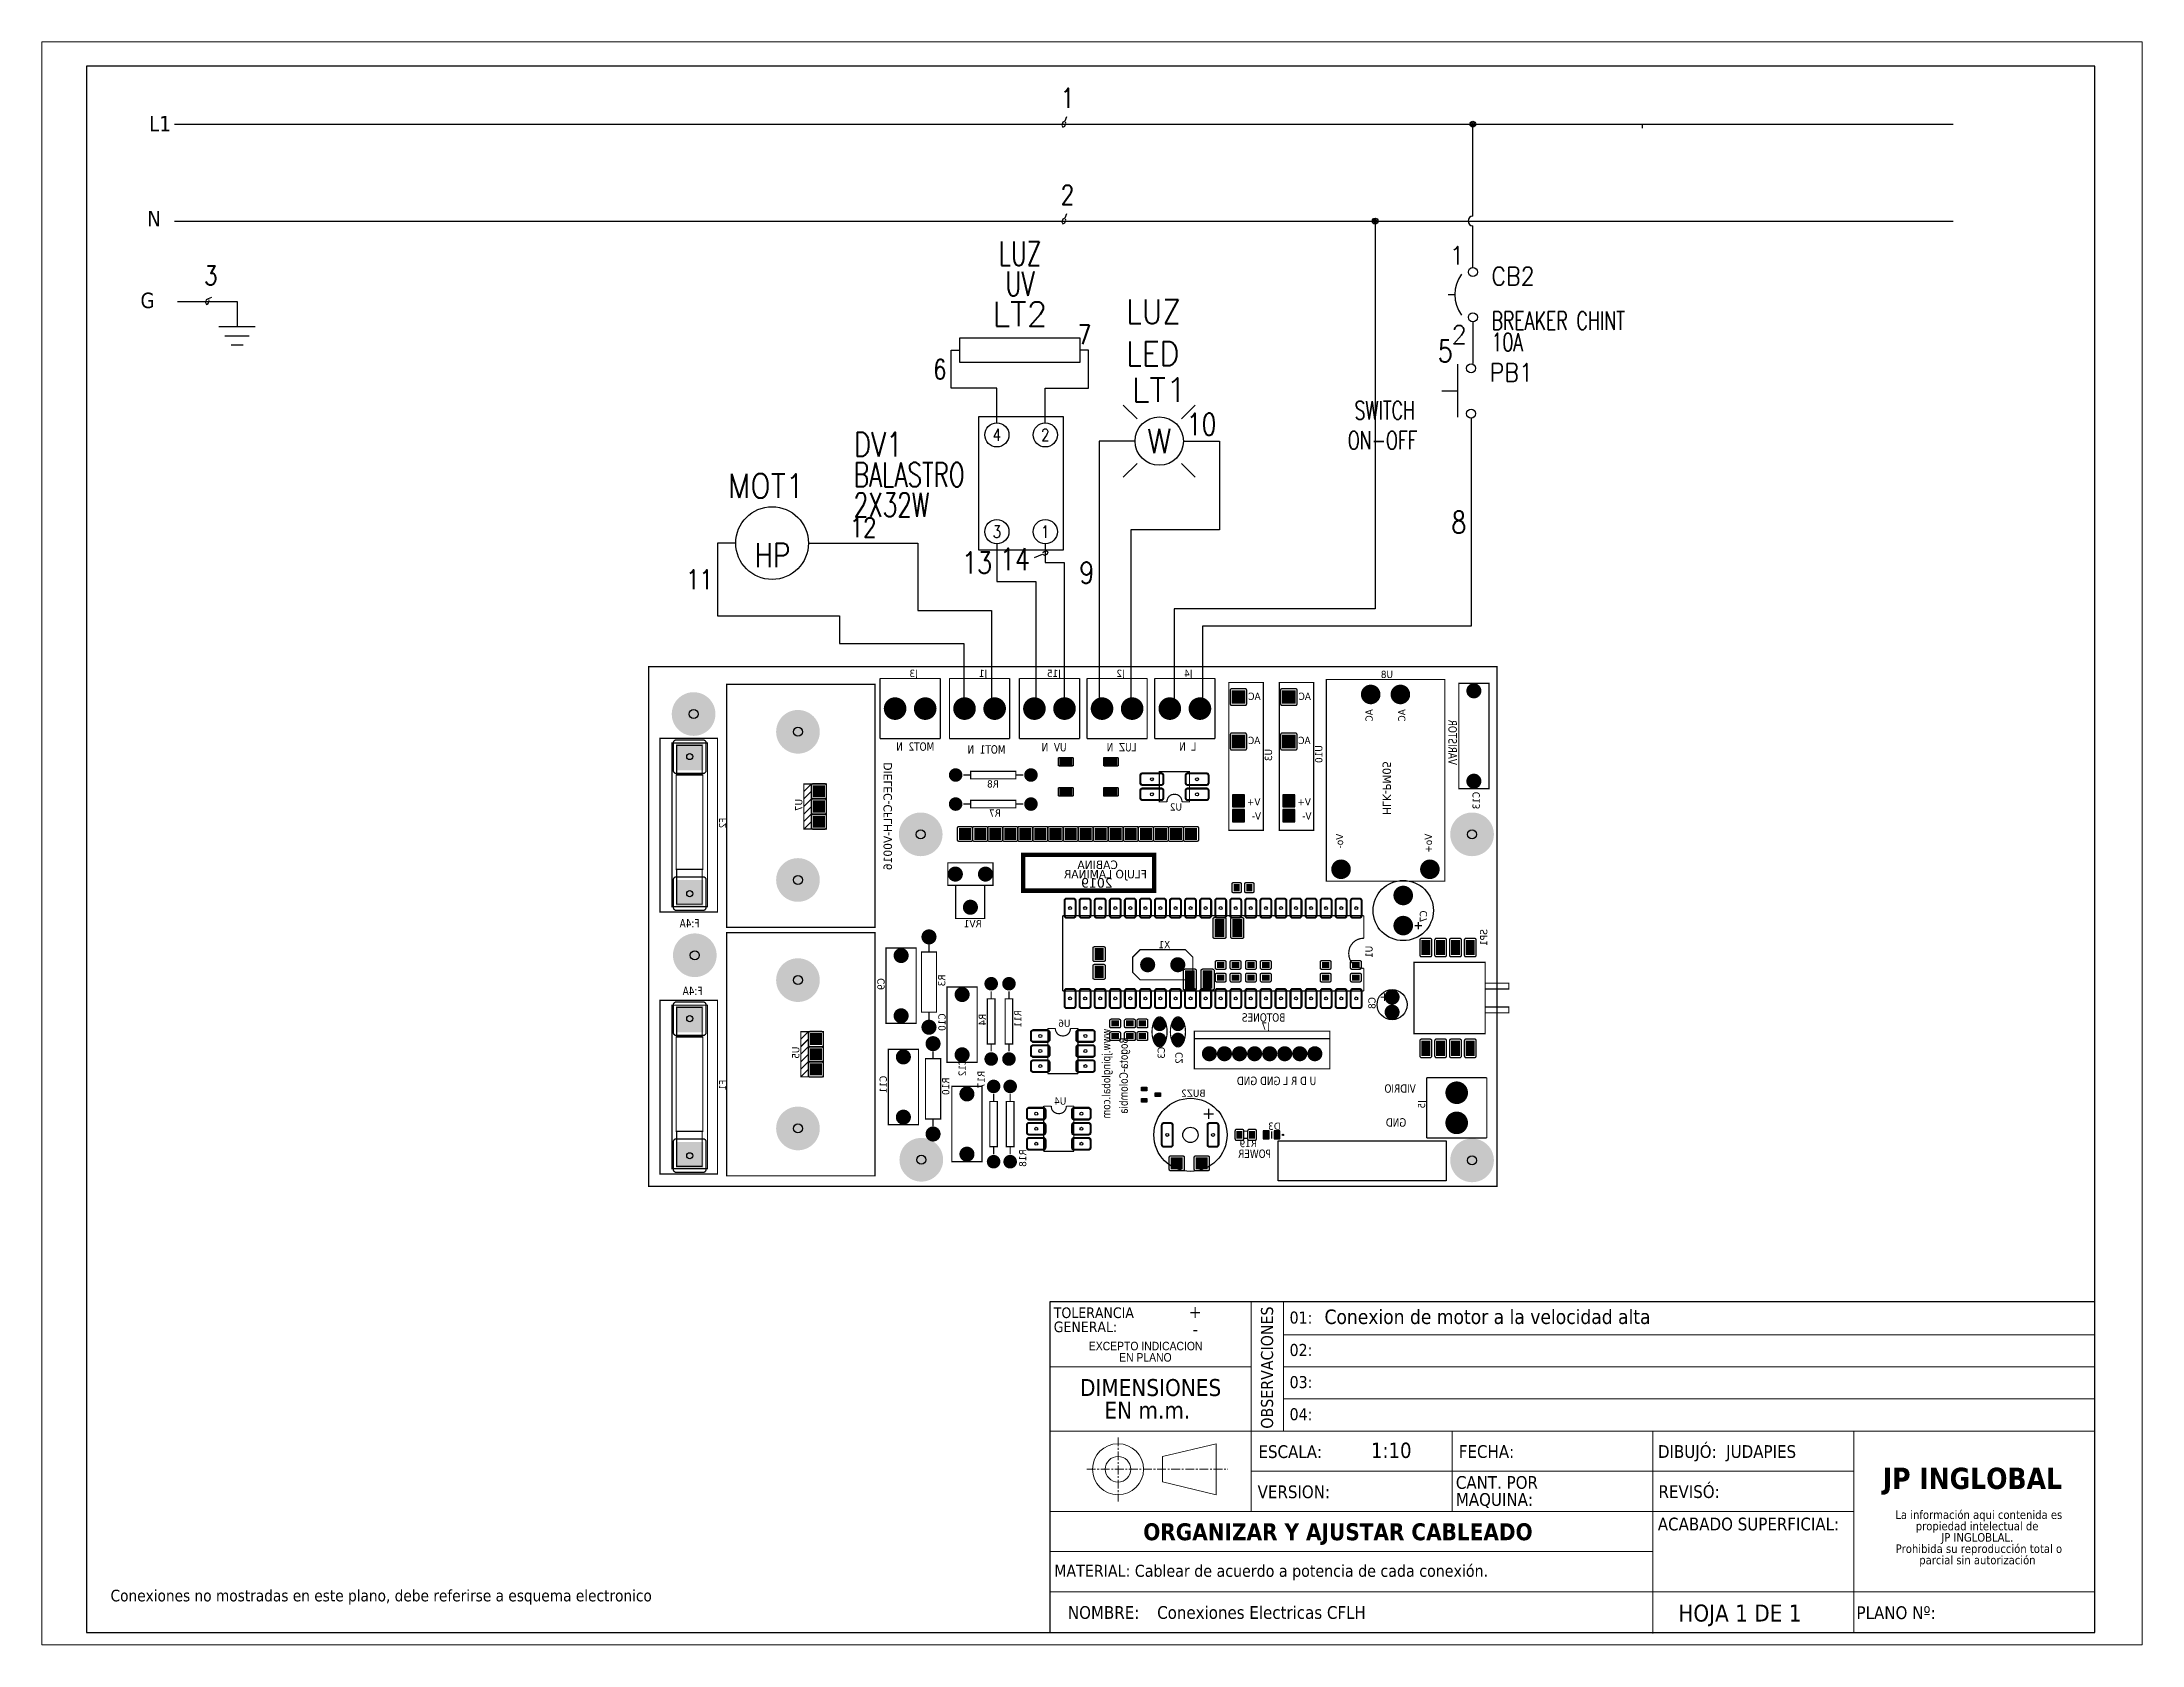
# Paper-space layout 'Layout1' of a CAD drawing. Header units: millimetres. Extents: x 0 to 257, y 0 to 196.
# The model-space entities are those that its viewports show. They can reach past a viewport. Long polylines and large blocks are cut down to what shows.
import ezdxf
from ezdxf.enums import TextEntityAlignment as Align

# ---------------------------------------------------------------- set-up
doc = ezdxf.new("R2010")
doc.units = ezdxf.units.MM
doc.linetypes.add('CENTERX2', pattern=[20.32, 12.7, -2.54, 2.54, -2.54])
doc.linetypes.add('HIDDEN2', pattern=[0.1875, 0.125, -0.0625])
for name, color, linetype in [('BLK_12AWG', 7, 'Continuous'), ('CONTORNO', 179, 'Continuous'), ('DESC', 250, 'Continuous'), ('MISC', 7, 'Continuous'), ('SYMS', 7, 'Continuous'), ('TAGS', 250, 'Continuous'), ('TERMS', 250, 'Continuous'), ('WIRES', 7, 'Continuous')]:
    doc.layers.add(name, color=color, linetype=linetype)
doc.layers.add('WIRENO', color=7, linetype='Continuous', true_color=0x000000)
doc.styles.add('SLDTEXTSTYLE0', font='tahoma.ttf')
doc.styles.add('SLDTEXTSTYLE1', font='')
doc.styles.add('SLDTEXTSTYLE2', font='GOTHIC.TTF', dxfattribs={"width": 0.913})
doc.styles.get("Standard").update_dxf_attribs({"font": 'tahoma.ttf'})
doc.styles.add('WD', font='romans.shx')
doc.styles.get('SLDTEXTSTYLE1').set_extended_font_data('Tahoma', bold=True)

psp = doc.layouts.get("Layout1")

msp = doc.modelspace()

# ---------------------------------------------------------------- texts
at = {"attachment_point": 1}
for s, width, insert, char_height in [('L1', 0.37194, (124.154, 121.075), 0.16), ('N', 0.37194, (124.135, 120.095), 0.16), ('G', 0.37194, (124.065, 119.25), 0.16), ('Conexiones no mostradas en este plano, debe referirse a esquema electronico', 9.45621, (123.756, 105.847), 0.12)]:
    msp.add_mtext_dynamic_manual_height_columns(s, width=width, gutter_width=0.05, heights=[0], dxfattribs=dict(at, insert=insert, char_height=char_height))
at = {"color": 7, "linetype": 'Continuous', "lineweight": 0, "style": 'SLDTEXTSTYLE0'}
for s, insert, char_height, attachment_point in [('+ ', (135.027, 108.786), 0.1318, 3), ('01:', (135.937, 108.722), 0.1245, 1), ('- ', (134.993, 108.607), 0.1318, 3), ('02:', (135.937, 108.387), 0.1245, 1), ('03:', (135.937, 108.055), 0.1245, 1), ('04:', (135.937, 107.723), 0.1245, 1), ('ESCALA:', (135.616, 107.34), 0.1318, 1), ('FECHA:', (137.686, 107.341), 0.1318, 1), ('VERSION:', (135.607, 106.925), 0.1318, 1), ('REVISÓ:', (139.749, 106.927), 0.1318, 1), ('MATERIAL: Cablear de acuerdo a potencia de cada conexión.', (133.505, 106.105), 0.1245, 1), ('\\pxi-3,l4,t4;NOMBRE:^IConexiones Electricas CFLH', (133.515, 105.678), 0.13176, 1), ('HOJA 1 DE 1', (139.953, 105.694), 0.17568, 1), ('PLANO Nº:', (141.795, 105.676), 0.1318, 1)]:
    msp.add_mtext(s, dxfattribs=dict(at, insert=insert, char_height=char_height, attachment_point=attachment_point))
at = {"color": 7, "linetype": 'Continuous', "lineweight": 0, "insert": (135.642, 107.511), "char_height": 0.1245, "attachment_point": 1, "rotation": 90, "style": 'SLDTEXTSTYLE0'}
msp.add_mtext('OBSERVACIONES', dxfattribs=at)
at = {"layer": 'CONTORNO', "color": 7}
for s, insert, char_height, attachment_point, style in [('1:10', (136.988, 107.367), 0.1581, 2, 'SLDTEXTSTYLE0'), ('DIBUJÓ:  JUDAPIES', (139.743, 107.341), 0.13176, 1, 'SLDTEXTSTYLE0'), ('ORGANIZAR Y AJUSTAR CABLEADO', (136.437, 106.534), 0.17568, 2, 'SLDTEXTSTYLE1'), ('ACABADO SUPERFICIAL:', (139.742, 106.592), 0.13176, 1, 'SLDTEXTSTYLE0')]:
    msp.add_mtext(s, dxfattribs=dict(at, insert=insert, char_height=char_height, attachment_point=attachment_point, style=style))
at = {"layer": 'CONTORNO', "insert": (142.067, 107.108), "char_height": 0.2196, "attachment_point": 1, "style": 'SLDTEXTSTYLE1'}
msp.add_mtext('JP INGLOBAL', dxfattribs=at)
at = {"layer": 'DESC', "insert": (136.298, 108.743), "char_height": 0.15, "attachment_point": 1}
msp.add_mtext_dynamic_manual_height_columns('Conexion de motor a la velocidad alta{\\C0;\\c16777215; }', width=5.71058, gutter_width=12.347, heights=[0], dxfattribs=at)

# ---------------------------------------------------------------- blocks, each defined once
blk = doc.blocks.new('SW_NOTE_0')
at = {"layer": 'CONTORNO', "color": 0, "attachment_point": 2, "style": 'SLDTEXTSTYLE2'}
for s, insert, char_height in [('EXCEPTO INDICACION', (7.57, 1.35), 1.0583), ('EN PLANO', (7.54, -0.06), 1.058)]:
    blk.add_mtext(s, dxfattribs=dict(at, insert=insert, char_height=char_height))
blk = doc.blocks.new('SW_NOTE_1')
at = {"layer": 'CONTORNO', "color": 0, "attachment_point": 2, "style": 'SLDTEXTSTYLE0'}
for s, insert, char_height in [('DIMENSIONES ', (9.43, 2.69), 2.1167), ('EN m.m.', (9.02, -0.13), 2.117)]:
    blk.add_mtext(s, dxfattribs=dict(at, insert=insert, char_height=char_height))
blk = doc.blocks.new('SW_NOTE_2')
at = {"layer": 'CONTORNO', "color": 0, "char_height": 1.0583, "attachment_point": 2, "style": 'SLDTEXTSTYLE0'}
for s, insert in [('La información aqui contenida es ', (10.29, 1.34)), ('propiedad intelectual de', (10.08, -0.07)), ('JP INGLOBLAL.', (10.1, -1.48)), ('Prohibida su reproducción total o ', (10.3, -2.89)), ('parcial sin autorización', (10.12, -4.3))]:
    blk.add_mtext(s, dxfattribs=dict(at, insert=insert))
blk = doc.blocks.new('SW_NOTE_3')
at = {"color": 0, "linetype": 'Continuous', "lineweight": 0, "attachment_point": 1, "style": 'SLDTEXTSTYLE0'}
for s, insert, char_height in [('TOLERANCIA ', (0, 1.68), 1.3229), ('GENERAL:', (0, -0.08), 1.323)]:
    blk.add_mtext(s, dxfattribs=dict(at, insert=insert, char_height=char_height))
blk = doc.blocks.new('SW_NOTE_4')
at = {"color": 0, "linetype": 'Continuous', "lineweight": 0, "char_height": 1.587, "attachment_point": 1, "style": 'SLDTEXTSTYLE0'}
for s, insert in [('CANT. POR ', (0, 2.02)), ('MAQUINA:', (0, -0.1))]:
    blk.add_mtext(s, dxfattribs=dict(at, insert=insert))
blk = doc.blocks.new('WD_WNH')
at = {"linetype": 'Continuous', "style": 'WD', "width": 0.8}
blk.add_attdef('WIRENO', text='', height=0.125, dxfattribs=at).set_placement((0, 0.062), align=Align.CENTER)
at = {"style": 'WD', "flags": 1}
for tag, p in [('W01USER', (0, 0.078)), ('W02USER', (0, 0.07)), ('W03USER', (0, 0.062)), ('W04USER', (0, 0.055)), ('W05USER', (0, 0.047)), ('W06USER', (0, 0.039)), ('W07USER', (0, 0.031)), ('W08USER', (0, 0.023)), ('W09USER', (0, 0.016)), ('W10USER', (0, 0.008))]:
    blk.add_attdef(tag, text='', height=0.005, dxfattribs=at).set_placement(p, align=Align.CENTER)
blk = doc.blocks.new('VGND2')
for p, q in [((0.09375, 0), (-0.09375, 0)), ((-0.0625, -0.046875), (0.0625, -0.046875)), ((-0.03125, -0.09375), (0.03125, -0.09375))]:
    blk.add_line(p, q)
at = {"style": 'WD', "flags": 1}
blk.add_attdef('X2TERM01', (0, 0), '', height=0.01, dxfattribs=at)
blk = doc.blocks.new('VPB11')
for p, q in [((-0.094, 0.185), (-0.094, -0.18)), ((-0.202, 0), (-0.094, 0))]:
    blk.add_line(p, q)
for centre in [(0, 0.156), (0, -0.156)]:
    blk.add_circle(centre, 0.0312)
at = {"style": 'WD'}
for tag, p, width in [('INST', (0.127, 0.39), 0.7), ('LOC', (0.127, 0.221), 0.7), ('TAG1', (0.127, 0.064), 0.9), ('XREF', (0.129, -0.09), 0.7), ('DESC1', (0.129, -0.242), 0.7), ('DESC2', (0.129, -0.398), 0.7)]:
    blk.add_attdef(tag, p, '', height=0.125, dxfattribs=dict(at, width=width))
at = {"linetype": 'Continuous', "style": 'WD'}
for tag, height, flags, p in [('TERM01', 0.125, 8, (-0.055, 0.222)), ('MFG', 0.01, 9, (-0.142, -0.088)), ('CAT', 0.01, 9, (-0.142, -0.073))]:
    blk.add_attdef(tag, text='', height=height, dxfattribs=dict(at, flags=flags)).set_placement(p, align=Align.RIGHT)
at = {"color": 7, "style": 'WD', "flags": 1}
for tag, p in [('X2TERM01', (0, 0.188)), ('X8TERM02', (0, -0.188))]:
    blk.add_attdef(tag, p, '', height=0.0125, dxfattribs=at)
at = {"color": 7, "style": 'WD'}
for tag, p in [('X4LINK', (-0.266, 0)), ('X1LINK', (0, 0))]:
    blk.add_attdef(tag, p, '', height=0.01, dxfattribs=at)
at = {"style": 'WD'}
for tag, flags, p in [('CONTACT', 1, (-0.142, -0.053)), ('FAMILY', 9, (-0.142, -0.036))]:
    blk.add_attdef(tag, text='', height=0.01, dxfattribs=dict(at, flags=flags)).set_placement(p, align=Align.RIGHT)
at = {"linetype": 'Continuous', "style": 'WD', "flags": 9}
blk.add_attdef('ASSYCODE', text='', height=0.01, dxfattribs=at).set_placement((-0.155, -0.106), align=Align.CENTER)
at = {"linetype": 'Continuous', "style": 'WD', "flags": 8}
blk.add_attdef('TERM02', text='', height=0.125, dxfattribs=at).set_placement((-0.041, -0.229), align=Align.TOP_RIGHT)
blk = doc.blocks.new('VCB1')
at = {"linetype": 'HIDDEN2'}
blk.add_line((-0.171, 0), (-0.125, 0), dxfattribs=at)
for centre in [(0, 0.156), (0, -0.156)]:
    blk.add_circle(centre, 0.0312)
blk.add_arc((0.109, 0), 0.234, 143.1301, 216.8699)
at = {"style": 'WD'}
for tag, p, width in [('INST', (0.219, 0.388), 0.7), ('LOC', (0.219, 0.219), 0.7), ('TAG1', (0.127, 0.064), 0.9), ('XREF', (0.129, -0.09), 0.7), ('DESC1', (0.129, -0.242), 0.7), ('DESC2', (0.129, -0.389), 0.7)]:
    blk.add_attdef(tag, p, '', height=0.125, dxfattribs=dict(at, width=width))
at = {"linetype": 'Continuous', "style": 'WD'}
for tag, height, flags, p in [('TERM01', 0.125, 8, (-0.055, 0.207)), ('MFG', 0.01, 9, (-0.142, -0.088)), ('CAT', 0.01, 9, (-0.142, -0.073))]:
    blk.add_attdef(tag, text='', height=height, dxfattribs=dict(at, flags=flags)).set_placement(p, align=Align.RIGHT)
at = {"style": 'WD', "width": 0.7}
blk.add_attdef('RATING1', text='', height=0.125, dxfattribs=at).set_placement((-0.188, 0.062), align=Align.RIGHT)
at = {"color": 7, "style": 'WD', "flags": 1}
for tag, p in [('X2TERM01', (0, 0.188)), ('X8TERM02', (0, -0.188))]:
    blk.add_attdef(tag, p, '', height=0.0125, dxfattribs=at)
at = {"color": 7, "style": 'WD'}
for tag, p in [('X4LINK', (-0.25, 0)), ('X1LINK', (0, 0))]:
    blk.add_attdef(tag, p, '', height=0.01, dxfattribs=at)
at = {"linetype": 'Continuous', "style": 'WD', "flags": 9}
blk.add_attdef('ASSYCODE', text='', height=0.01, dxfattribs=at).set_placement((-0.153, -0.106), align=Align.CENTER)
at = {"style": 'WD', "flags": 9}
for tag, p in [('CONTACT', (-0.129, -0.129)), ('FAMILY', (-0.142, -0.036))]:
    blk.add_attdef(tag, text='', height=0.01, dxfattribs=at).set_placement(p, align=Align.RIGHT)
at = {"linetype": 'Continuous', "style": 'WD', "flags": 8}
blk.add_attdef('TERM02', text='', height=0.125, dxfattribs=at).set_placement((-0.041, -0.213), align=Align.TOP_RIGHT)
blk = doc.blocks.new('VDV1TFL')
for p, q in [((-0.344, 0.344), (-0.344, -0.344)), ((0.094, 0.344), (-0.344, 0.344)), ((0.094, -0.344), (0.094, 0.344)), ((-0.344, -0.344), (0.094, -0.344))]:
    blk.add_line(p, q)
for centre in [(-0.25, 0.25), (0, 0.25), (-0.25, -0.25), (0, -0.25)]:
    blk.add_circle(centre, 0.0625)
at = {"style": 'WD', "width": 0.7}
for tag, p in [('INST', (-0.119, 0.545)), ('LOC', (-0.119, 0.375)), ('RATING2', (-0.125, -0.156))]:
    blk.add_attdef(tag, text='', height=0.125, dxfattribs=at).set_placement(p, align=Align.CENTER)
at = {"linetype": 'Continuous', "style": 'WD', "width": 0.8, "flags": 8}
for tag, p in [('TERM04', (-0.25, 0.25)), ('TERM02', (0, 0.25)), ('TERM03', (-0.25, -0.25)), ('TERM01', (0, -0.25))]:
    blk.add_attdef(tag, text='', height=0.0625, dxfattribs=at).set_placement(p, align=Align.MIDDLE)
at = {"style": 'WD', "flags": 1}
for tag, p in [('X4TERM04', (-0.312, 0.25)), ('X2TERM04', (-0.25, 0.312)), ('X2TERM02', (0, 0.312)), ('X1TERM02', (0.062, 0.25)), ('X4TERM03', (-0.312, -0.25)), ('X8TERM03', (-0.25, -0.312)), ('X8TERM01', (0, -0.312)), ('X1TERM01', (0.062, -0.25))]:
    blk.add_attdef(tag, p, '', height=0.0125, dxfattribs=at)
at = {"style": 'WD', "width": 0.7}
blk.add_attdef('RATING1', text='', height=0.125, dxfattribs=at).set_placement((-0.125, 0.062), align=Align.MIDDLE)
at = {"style": 'WD'}
for tag, p, width in [('TAG1', (0.172, 0.077), 0.8), ('DESC1', (0.172, -0.079), 0.7), ('DESC2', (0.172, -0.235), 0.7), ('XREF', (0.172, -0.391), 0.7)]:
    blk.add_attdef(tag, p, '', height=0.125, dxfattribs=dict(at, width=width))
at = {"style": 'WD', "flags": 9}
blk.add_attdef('FAMILY', text='', height=0.01, dxfattribs=at).set_placement((-0.13, -0.08), align=Align.CENTER)
at = {"linetype": 'Continuous', "style": 'WD', "flags": 1}
for tag, p in [('MFG', (-0.125, -0.11)), ('CAT', (-0.125, -0.091))]:
    blk.add_attdef(tag, text='', height=0.01, dxfattribs=at).set_placement(p, align=Align.MIDDLE)
at = {"linetype": 'Continuous', "style": 'WD', "flags": 9}
blk.add_attdef('ASSYCODE', text='', height=0.01, dxfattribs=at).set_placement((-0.125, -0.125), align=Align.CENTER)
blk = doc.blocks.new('HLT1W')
for p, q in [((-0.115, 0.115), (-0.186, 0.186)), ((0.115, 0.115), (0.186, 0.186)), ((-0.115, -0.115), (-0.186, -0.186)), ((0.115, -0.115), (0.186, -0.186))]:
    blk.add_line(p, q)
blk.add_circle((0, 0), 0.125)
at = {"style": 'WD', "width": 0.7}
for tag, p in [('INST', (0.006, 0.528)), ('LOC', (0.006, 0.359))]:
    blk.add_attdef(tag, text='', height=0.125, dxfattribs=at).set_placement(p, align=Align.CENTER)
at = {"style": 'WD'}
blk.add_attdef('TAG1', text='', height=0.125, dxfattribs=at).set_placement((0, 0.202), align=Align.CENTER)
at = {"style": 'WD', "flags": 9}
blk.add_attdef('FAMILY', text='', height=0.01, dxfattribs=at).set_placement((-0.005, 0.161), align=Align.CENTER)
at = {"linetype": 'Continuous', "style": 'WD', "flags": 1}
for tag, p in [('MFG', (0, 0.121)), ('CAT', (0, 0.14))]:
    blk.add_attdef(tag, text='', height=0.01, dxfattribs=at).set_placement(p, align=Align.MIDDLE)
at = {"style": 'WD'}
for tag, p, width in [('DESC1', (1.125, 0), 0.9), ('WDTAGALT', (1.125, -0.312), 0.7)]:
    blk.add_attdef(tag, p, '', height=0.125, dxfattribs=dict(at, width=width))
blk.add_attdef('COLOR', text='', height=0.125, dxfattribs=at).set_placement((0, 0), align=Align.MIDDLE)
at = {"style": 'WD', "flags": 1}
for tag, p in [('X4TERM01', (-0.125, 0)), ('X1TERM02', (0.125, 0))]:
    blk.add_attdef(tag, p, '', height=0.0125, dxfattribs=at)
at = {"linetype": 'Continuous', "style": 'WD', "flags": 9}
blk.add_attdef('ASSYCODE', text='', height=0.01, dxfattribs=at).set_placement((-0.001, 0.096), align=Align.CENTER)
at = {"linetype": 'Continuous', "style": 'WD', "flags": 8}
blk.add_attdef('TERM01', text='', height=0.125, dxfattribs=at).set_placement((-0.175, -0.031), align=Align.TOP_RIGHT)
blk.add_attdef('TERM02', text='', height=0.125, dxfattribs=at).set_placement((0.175, -0.031), align=Align.TOP_LEFT)
at = {"style": 'WD', "width": 0.9}
blk.add_attdef('DESC2', text='', height=0.125, dxfattribs=at).set_placement((1.125, -0.031), align=Align.TOP_LEFT)
blk = doc.blocks.new('HLT1ENC')
for p, q in [((-0.312, 0.062), (-0.312, -0.062)), ((0.312, 0.062), (-0.312, 0.062)), ((0.312, -0.062), (0.312, 0.062)), ((-0.312, -0.062), (0.312, -0.062))]:
    blk.add_line(p, q)
at = {"style": 'WD', "width": 0.7}
for tag, p in [('INST', (0, 0.763)), ('LOC', (0, 0.594)), ('DESC1', (0, 0.437)), ('DESC2', (0, 0.281))]:
    blk.add_attdef(tag, text='', height=0.125, dxfattribs=at).set_placement(p, align=Align.CENTER)
at = {"style": 'WD'}
blk.add_attdef('TAG1', text='', height=0.125, dxfattribs=at).set_placement((0, 0.125), align=Align.CENTER)
for tag, p, height, flags in [('FAMILY', (0.33, 0.152), 0.01, 9), ('X4TERM01', (-0.312, 0), 0.0125, 1), ('X1TERM02', (0.312, 0), 0.0125, 1)]:
    blk.add_attdef(tag, p, '', height=height, dxfattribs=dict(at, flags=flags))
at = {"linetype": 'Continuous', "style": 'WD', "flags": 9}
for tag, p in [('CAT', (0.355, 0.108)), ('ASSYCODE', (0.355, 0.071)), ('MFG', (0.353, 0.089))]:
    blk.add_attdef(tag, text='', height=0.01, dxfattribs=at).set_placement(p, align=Align.CENTER)
at = {"linetype": 'Continuous', "style": 'WD', "flags": 8}
blk.add_attdef('TERM01', text='', height=0.125, dxfattribs=at).set_placement((-0.406, -0.031), align=Align.TOP_RIGHT)
blk.add_attdef('TERM02', text='', height=0.125, dxfattribs=at).set_placement((0.406, -0.031), align=Align.TOP_LEFT)
blk = doc.blocks.new('HMO12')
blk.add_circle((0, 0), 0.188)
at = {"style": 'WD'}
for tag, width, p in [('INST', 0.7, (-0.026, 0.559)), ('LOC', 0.7, (-0.026, 0.39)), ('TAG1', 0.9, (-0.031, 0.234)), ('RATING1', 0.8, (0, 0))]:
    blk.add_attdef(tag, text='', height=0.125, dxfattribs=dict(at, width=width)).set_placement(p, align=Align.CENTER)
at = {"linetype": 'Continuous', "style": 'WD', "flags": 9}
blk.add_attdef('ASSYCODE', text='', height=0.01, dxfattribs=at).set_placement((0, 0.125), align=Align.CENTER)
at = {"style": 'WD', "flags": 9}
blk.add_attdef('FAMILY', text='', height=0.01, dxfattribs=at).set_placement((-0.005, 0.17), align=Align.CENTER)
at = {"linetype": 'Continuous', "style": 'WD', "flags": 1}
for tag, p in [('MFG', (0, 0.14)), ('CAT', (0, 0.159))]:
    blk.add_attdef(tag, text='', height=0.01, dxfattribs=at).set_placement(p, align=Align.MIDDLE)
at = {"style": 'WD'}
for tag, p, width in [('DESC1', (1.126, 0.046), 0.9), ('DESC2', (1.126, -0.11), 0.9), ('DESC3', (1.126, -0.266), 0.9), ('RATING3', (1.125, -0.423), 0.8), ('RATING4', (1.125, -0.579), 0.8), ('WDTAGALT', (1.125, -0.75), 0.7)]:
    blk.add_attdef(tag, p, '', height=0.125, dxfattribs=dict(at, width=width))
at = {"style": 'WD', "flags": 1}
for tag, p in [('X4TERM01', (-0.188, 0)), ('X1TERM02', (0.188, 0)), ('X0TERM03', (0.133, -0.133))]:
    blk.add_attdef(tag, p, '', height=0.0125, dxfattribs=at)
at = {"linetype": 'Continuous', "style": 'WD'}
blk.add_attdef('TERM01', text='', height=0.125, dxfattribs=at).set_placement((-0.231, -0.035), align=Align.TOP_RIGHT)
at = {"style": 'WD', "width": 0.8}
blk.add_attdef('RATING2', text='', height=0.125, dxfattribs=at).set_placement((0.001, -0.016), align=Align.TOP_CENTER)
at = {"linetype": 'Continuous', "style": 'WD'}
for tag, p in [('TERM02', (0.231, -0.035)), ('TERM03', (0.062, -0.219))]:
    blk.add_attdef(tag, text='', height=0.125, dxfattribs=at).set_placement(p, align=Align.TOP_LEFT)
blk = doc.blocks.new('RPAD')
blk.add_trace([(-0.5, -0.5), (-0.5, 0.5), (0.5, -0.5), (0.5, 0.5)])
blk = doc.blocks.new('EPAD')
at = {"const_width": 0.5}
blk.add_lwpolyline([(-0.25, 0, 1), (0.25, 0, 1)], format="xyb", close=True, dxfattribs=at)
blk = doc.blocks.new('Tarjeta CFLH')
for points, const_width in [([(-7.09, -1.284), (-1.456, -1.284), (-1.456, 2.168), (-7.09, 2.168), (-7.09, -1.284)], 0.008), ([(-7.09, -1.284), (-1.456, -1.284), (-1.456, 2.168), (-7.09, 2.168), (-7.09, -1.284)], 0.008), ([(-7.09, -1.284), (-1.456, -1.284), (-1.456, 2.168), (-7.09, 2.168), (-7.09, -1.284)], 0.008), ([(-5.553, 2.089), (-5.553, 1.689)], 0.008), ([(-5.153, 2.089), (-5.553, 2.089)], 0.008), ([(-5.553, 2.089), (-5.553, 1.689)], 0.008), ([(-5.153, 2.089), (-5.553, 2.089)], 0.008), ([(-5.553, 2.089), (-5.553, 1.689)], 0.008), ([(-5.153, 2.089), (-5.553, 2.089)], 0.008), ([(-5.153, 2.089), (-5.153, 1.689)], 0.008), ([(-5.153, 2.089), (-5.153, 1.689)], 0.008), ([(-5.153, 2.089), (-5.153, 1.689)], 0.008), ([(-5.092, 2.089), (-5.092, 1.689)], 0.008), ([(-4.692, 2.089), (-5.092, 2.089)], 0.008), ([(-5.092, 2.089), (-5.092, 1.689)], 0.008), ([(-4.692, 2.089), (-5.092, 2.089)], 0.008), ([(-5.092, 2.089), (-5.092, 1.689)], 0.008), ([(-4.692, 2.089), (-5.092, 2.089)], 0.008), ([(-4.692, 2.089), (-4.692, 1.689)], 0.008), ([(-4.692, 2.089), (-4.692, 1.689)], 0.008), ([(-4.692, 2.089), (-4.692, 1.689)], 0.008), ([(-4.628, 2.089), (-4.628, 1.689)], 0.008), ([(-4.228, 2.089), (-4.628, 2.089)], 0.008), ([(-4.628, 2.089), (-4.628, 1.689)], 0.008), ([(-4.228, 2.089), (-4.628, 2.089)], 0.008), ([(-4.628, 2.089), (-4.628, 1.689)], 0.008), ([(-4.228, 2.089), (-4.628, 2.089)], 0.008), ([(-4.228, 2.089), (-4.228, 1.689)], 0.008), ([(-4.228, 2.089), (-4.228, 1.689)], 0.008), ([(-4.228, 2.089), (-4.228, 1.689)], 0.008), ([(-4.179, 2.089), (-4.179, 1.689)], 0.008), ([(-3.779, 2.089), (-4.179, 2.089)], 0.008), ([(-4.179, 2.089), (-4.179, 1.689)], 0.008), ([(-3.779, 2.089), (-4.179, 2.089)], 0.008), ([(-4.179, 2.089), (-4.179, 1.689)], 0.008), ([(-3.779, 2.089), (-4.179, 2.089)], 0.008), ([(-3.779, 2.089), (-3.779, 1.689)], 0.008), ([(-3.779, 2.089), (-3.779, 1.689)], 0.008), ([(-3.779, 2.089), (-3.779, 1.689)], 0.008), ([(-3.729, 2.089), (-3.729, 1.689)], 0.008), ([(-3.329, 2.089), (-3.729, 2.089)], 0.008), ([(-3.729, 2.089), (-3.729, 1.689)], 0.008), ([(-3.329, 2.089), (-3.729, 2.089)], 0.008), ([(-3.729, 2.089), (-3.729, 1.689)], 0.008), ([(-3.329, 2.089), (-3.729, 2.089)], 0.008), ([(-3.329, 2.089), (-3.329, 1.689)], 0.008), ([(-3.329, 2.089), (-3.329, 1.689)], 0.008), ([(-3.329, 2.089), (-3.329, 1.689)], 0.008), ([(-6.571, 0.436), (-5.587, 0.436), (-5.587, 2.05), (-6.571, 2.05), (-6.571, 0.436)], 0.008), ([(-6.571, 0.436), (-5.587, 0.436), (-5.587, 2.05), (-6.571, 2.05), (-6.571, 0.436)], 0.008), ([(-6.571, 0.436), (-5.587, 0.436), (-5.587, 2.05), (-6.571, 2.05), (-6.571, 0.436)], 0.008), ([(-3.237, 1.08), (-3.008, 1.08), (-3.008, 2.062), (-3.237, 2.062), (-3.237, 1.08)], 0.008), ([(-3.237, 1.08), (-3.008, 1.08), (-3.008, 2.062), (-3.237, 2.062), (-3.237, 1.08)], 0.008), ([(-3.237, 1.08), (-3.008, 1.08), (-3.008, 2.062), (-3.237, 2.062), (-3.237, 1.08)], 0.008), ([(-2.902, 1.08), (-2.674, 1.08), (-2.674, 2.062), (-2.902, 2.062), (-2.902, 1.08)], 0.008), ([(-2.902, 1.08), (-2.674, 1.08), (-2.674, 2.062), (-2.902, 2.062), (-2.902, 1.08)], 0.008), ([(-2.902, 1.08), (-2.674, 1.08), (-2.674, 2.062), (-2.902, 2.062), (-2.902, 1.08)], 0.008), ([(-2.59, 0.743), (-1.803, 0.743), (-1.803, 2.082), (-2.59, 2.082), (-2.59, 0.743)], 0.008), ([(-2.59, 0.743), (-1.803, 0.743), (-1.803, 2.082), (-2.59, 2.082), (-2.59, 0.743)], 0.008), ([(-2.59, 0.743), (-1.803, 0.743), (-1.803, 2.082), (-2.59, 2.082), (-2.59, 0.743)], 0.008), ([(-1.71, 1.357), (-1.51, 1.357), (-1.51, 2.057), (-1.71, 2.057), (-1.71, 1.357)], 0.008), ([(-1.71, 1.357), (-1.51, 1.357), (-1.51, 2.057), (-1.71, 2.057), (-1.71, 1.357)], 0.008), ([(-1.71, 1.357), (-1.51, 1.357), (-1.51, 2.057), (-1.71, 2.057), (-1.71, 1.357)], 0.008), ([(-7.014, 0.538), (-6.632, 0.538), (-6.632, 1.692), (-7.014, 1.692), (-7.014, 0.538)], 0.008), ([(-7.014, 0.538), (-6.632, 0.538), (-6.632, 1.692), (-7.014, 1.692), (-7.014, 0.538)], 0.008), ([(-7.014, 0.538), (-6.632, 0.538), (-6.632, 1.692), (-7.014, 1.692), (-7.014, 0.538)], 0.008), ([(-5.153, 1.689), (-5.553, 1.689)], 0.008), ([(-5.153, 1.689), (-5.553, 1.689)], 0.008), ([(-5.153, 1.689), (-5.553, 1.689)], 0.008), ([(-4.692, 1.689), (-5.092, 1.689)], 0.008), ([(-4.692, 1.689), (-5.092, 1.689)], 0.008), ([(-4.692, 1.689), (-5.092, 1.689)], 0.008), ([(-4.228, 1.689), (-4.628, 1.689)], 0.008), ([(-4.228, 1.689), (-4.628, 1.689)], 0.008), ([(-4.228, 1.689), (-4.628, 1.689)], 0.008), ([(-3.779, 1.689), (-4.179, 1.689)], 0.008), ([(-3.779, 1.689), (-4.179, 1.689)], 0.008), ([(-3.779, 1.689), (-4.179, 1.689)], 0.008), ([(-3.329, 1.689), (-3.729, 1.689)], 0.008), ([(-3.329, 1.689), (-3.729, 1.689)], 0.008), ([(-3.329, 1.689), (-3.729, 1.689)], 0.008), ([(-6.935, 0.574), (-6.699, 0.574), (-6.699, 1.66), (-6.935, 1.66), (-6.935, 0.574)], 0.008), ([(-6.935, 0.574), (-6.699, 0.574), (-6.699, 1.66), (-6.935, 1.66), (-6.935, 0.574)], 0.008), ([(-6.935, 0.574), (-6.699, 0.574), (-6.699, 1.66), (-6.935, 1.66), (-6.935, 0.574)], 0.008), ([(-6.903, 1.452), (-6.734, 1.452), (-6.734, 1.645), (-6.903, 1.645), (-6.903, 1.452)], 0.008), ([(-6.903, 1.452), (-6.734, 1.452), (-6.734, 1.645), (-6.903, 1.645), (-6.903, 1.452)], 0.008), ([(-6.903, 1.452), (-6.734, 1.452), (-6.734, 1.645), (-6.903, 1.645), (-6.903, 1.452)], 0.008), ([(-6.907, 0.822), (-6.73, 0.822), (-6.73, 1.448), (-6.907, 1.448), (-6.907, 0.822)], 0.008), ([(-6.907, 0.822), (-6.73, 0.822), (-6.73, 1.448), (-6.907, 1.448), (-6.907, 0.822)], 0.008), ([(-6.907, 0.822), (-6.73, 0.822), (-6.73, 1.448), (-6.907, 1.448), (-6.907, 0.822)], 0.008), ([(-4.951, 1.448), (-5.001, 1.448)], 0.008), ([(-4.951, 1.448), (-5.001, 1.448)], 0.008), ([(-4.951, 1.448), (-5.001, 1.448)], 0.008), ([(-4.951, 1.423), (-4.651, 1.423), (-4.651, 1.473), (-4.951, 1.473), (-4.951, 1.423)], 0.008), ([(-4.951, 1.423), (-4.651, 1.423), (-4.651, 1.473), (-4.951, 1.473), (-4.951, 1.423)], 0.008), ([(-4.951, 1.423), (-4.651, 1.423), (-4.651, 1.473), (-4.951, 1.473), (-4.951, 1.423)], 0.008), ([(-4.601, 1.448), (-4.651, 1.448)], 0.008), ([(-4.601, 1.448), (-4.651, 1.448)], 0.008), ([(-4.601, 1.448), (-4.651, 1.448)], 0.008), ([(-3.548, 1.27), (-3.498, 1.27), (-3.498, 1.47), (-3.698, 1.47), (-3.698, 1.27), (-3.648, 1.27)], 0.008), ([(-3.548, 1.27), (-3.498, 1.27), (-3.498, 1.47), (-3.698, 1.47), (-3.698, 1.27), (-3.648, 1.27)], 0.008), ([(-3.548, 1.27), (-3.498, 1.27), (-3.498, 1.47), (-3.698, 1.47), (-3.698, 1.27), (-3.648, 1.27)], 0.008), ([(-6.009, 1.389), (-6.059, 1.389), (-6.059, 1.089), (-6.009, 1.089)], 0.008), ([(-6.009, 1.389), (-6.059, 1.339)], 0.008), ([(-6.009, 1.389), (-6.059, 1.389), (-6.059, 1.089), (-6.009, 1.089)], 0.008), ([(-6.009, 1.389), (-6.059, 1.339)], 0.008), ([(-6.009, 1.389), (-6.059, 1.389), (-6.059, 1.089), (-6.009, 1.089)], 0.008), ([(-6.009, 1.389), (-6.059, 1.339)], 0.008), ([(-6.009, 1.339), (-6.059, 1.289)], 0.008), ([(-6.009, 1.339), (-6.059, 1.289)], 0.008), ([(-6.009, 1.339), (-6.059, 1.289)], 0.008), ([(-6.009, 1.289), (-6.059, 1.239)], 0.008), ([(-6.009, 1.289), (-6.059, 1.239)], 0.008), ([(-6.009, 1.289), (-6.059, 1.239)], 0.008), ([(-6.009, 1.089), (-5.909, 1.089), (-5.909, 1.389), (-6.009, 1.389), (-6.009, 1.089)], 0.008), ([(-6.009, 1.089), (-5.909, 1.089), (-5.909, 1.389), (-6.009, 1.389), (-6.009, 1.089)], 0.008), ([(-6.009, 1.089), (-5.909, 1.089), (-5.909, 1.389), (-6.009, 1.389), (-6.009, 1.089)], 0.008), ([(-5.001, 1.255), (-4.951, 1.255)], 0.008), ([(-5.001, 1.255), (-4.951, 1.255)], 0.008), ([(-5.001, 1.255), (-4.951, 1.255)], 0.008), ([(-4.951, 1.23), (-4.651, 1.23), (-4.651, 1.28), (-4.951, 1.28), (-4.951, 1.23)], 0.008), ([(-4.951, 1.23), (-4.651, 1.23), (-4.651, 1.28), (-4.951, 1.28), (-4.951, 1.23)], 0.008), ([(-4.951, 1.23), (-4.651, 1.23), (-4.651, 1.28), (-4.951, 1.28), (-4.951, 1.23)], 0.008), ([(-4.651, 1.255), (-4.601, 1.255)], 0.008), ([(-4.651, 1.255), (-4.601, 1.255)], 0.008), ([(-4.651, 1.255), (-4.601, 1.255)], 0.008), ([(-3.598, 1.32), (-3.608, 1.319), (-3.618, 1.317), (-3.627, 1.312), (-3.634, 1.306), (-3.64, 1.299), (-3.644, 1.29), (-3.647, 1.281), (-3.648, 1.27)], 0.008), ([(-3.598, 1.32), (-3.608, 1.319), (-3.618, 1.317), (-3.627, 1.312), (-3.634, 1.306), (-3.64, 1.299), (-3.644, 1.29), (-3.647, 1.281), (-3.648, 1.27)], 0.008), ([(-3.598, 1.32), (-3.608, 1.319), (-3.618, 1.317), (-3.627, 1.312), (-3.634, 1.306), (-3.64, 1.299), (-3.644, 1.29), (-3.647, 1.281), (-3.648, 1.27)], 0.008), ([(-3.598, 1.32), (-3.588, 1.319), (-3.578, 1.317), (-3.57, 1.312), (-3.562, 1.306), (-3.556, 1.299), (-3.552, 1.29), (-3.549, 1.281), (-3.548, 1.27)], 0.008), ([(-3.598, 1.32), (-3.588, 1.319), (-3.578, 1.317), (-3.57, 1.312), (-3.562, 1.306), (-3.556, 1.299), (-3.552, 1.29), (-3.549, 1.281), (-3.548, 1.27)], 0.008), ([(-3.598, 1.32), (-3.588, 1.319), (-3.578, 1.317), (-3.57, 1.312), (-3.562, 1.306), (-3.556, 1.299), (-3.552, 1.29), (-3.549, 1.281), (-3.548, 1.27)], 0.008), ([(-6.009, 1.239), (-6.059, 1.189)], 0.008), ([(-6.009, 1.239), (-6.059, 1.189)], 0.008), ([(-6.009, 1.239), (-6.059, 1.189)], 0.008), ([(-6.009, 1.189), (-6.059, 1.139)], 0.008), ([(-6.009, 1.189), (-6.059, 1.139)], 0.008), ([(-6.009, 1.189), (-6.059, 1.139)], 0.008), ([(-6.009, 1.139), (-6.059, 1.089)], 0.008), ([(-6.009, 1.139), (-6.059, 1.089)], 0.008), ([(-6.009, 1.139), (-6.059, 1.089)], 0.008), ([(-5.103, 0.715), (-4.803, 0.715), (-4.803, 0.865), (-5.103, 0.865), (-5.103, 0.715)], 0.008), ([(-5.103, 0.715), (-4.803, 0.715), (-4.803, 0.865), (-5.103, 0.865), (-5.103, 0.715)], 0.008), ([(-5.103, 0.715), (-4.803, 0.715), (-4.803, 0.865), (-5.103, 0.865), (-5.103, 0.715)], 0.008), ([(-4.603, 0.68), (-3.733, 0.68), (-3.733, 0.918), (-4.603, 0.918), (-4.603, 0.68)], 0.03), ([(-4.603, 0.68), (-3.733, 0.68), (-3.733, 0.918), (-4.603, 0.918), (-4.603, 0.68)], 0.03), ([(-4.603, 0.68), (-3.733, 0.68), (-3.733, 0.918), (-4.603, 0.918), (-4.603, 0.68)], 0.03), ([(-6.903, 0.59), (-6.734, 0.59), (-6.734, 0.822), (-6.903, 0.822), (-6.903, 0.59)], 0.008), ([(-6.903, 0.59), (-6.734, 0.59), (-6.734, 0.822), (-6.903, 0.822), (-6.903, 0.59)], 0.008), ([(-6.903, 0.59), (-6.734, 0.59), (-6.734, 0.822), (-6.903, 0.822), (-6.903, 0.59)], 0.008), ([(-5.051, 0.495), (-4.858, 0.495), (-4.858, 0.716), (-5.051, 0.716), (-5.051, 0.495)], 0.008), ([(-5.051, 0.495), (-4.858, 0.495), (-4.858, 0.716), (-5.051, 0.716), (-5.051, 0.495)], 0.008), ([(-5.051, 0.495), (-4.858, 0.495), (-4.858, 0.716), (-5.051, 0.716), (-5.051, 0.495)], 0.008), ([(-5.003, 0.565), (-4.903, 0.565)], 0.008), ([(-5.003, 0.565), (-4.903, 0.565)], 0.008), ([(-5.003, 0.565), (-4.903, 0.565)], 0.008), ([(-4.341, 0.514), (-4.341, 0.014)], 0.008), ([(-2.341, 0.514), (-4.341, 0.514)], 0.008), ([(-4.341, 0.514), (-4.341, 0.014)], 0.008), ([(-2.341, 0.514), (-4.341, 0.514)], 0.008), ([(-4.341, 0.514), (-4.341, 0.014)], 0.008), ([(-2.341, 0.514), (-4.341, 0.514)], 0.008), ([(-2.341, 0.364), (-2.341, 0.514)], 0.008), ([(-2.341, 0.364), (-2.341, 0.514)], 0.008), ([(-2.341, 0.364), (-2.341, 0.514)], 0.008), ([(-1.954, 0.448), (-2.004, 0.448)], 0.008), ([(-1.954, 0.448), (-2.004, 0.448)], 0.008), ([(-1.954, 0.448), (-2.004, 0.448)], 0.008), ([(-1.979, 0.423), (-1.979, 0.473)], 0.008), ([(-1.979, 0.423), (-1.979, 0.473)], 0.008), ([(-1.979, 0.423), (-1.979, 0.473)], 0.008), ([(-6.571, -1.214), (-5.587, -1.214), (-5.587, 0.401), (-6.571, 0.401), (-6.571, -1.214)], 0.008), ([(-6.571, -1.214), (-5.587, -1.214), (-5.587, 0.401), (-6.571, 0.401), (-6.571, -1.214)], 0.008), ([(-6.571, -1.214), (-5.587, -1.214), (-5.587, 0.401), (-6.571, 0.401), (-6.571, -1.214)], 0.008), ([(-5.513, -0.201), (-5.313, -0.201), (-5.313, 0.299), (-5.513, 0.299), (-5.513, -0.201)], 0.008), ([(-5.513, -0.201), (-5.313, -0.201), (-5.313, 0.299), (-5.513, 0.299), (-5.513, -0.201)], 0.008), ([(-5.513, -0.201), (-5.313, -0.201), (-5.313, 0.299), (-5.513, 0.299), (-5.513, -0.201)], 0.008), ([(-5.228, 0.273), (-5.228, 0.323)], 0.008), ([(-5.228, 0.273), (-5.228, 0.323)], 0.008), ([(-5.228, 0.273), (-5.228, 0.323)], 0.008), ([(-3.526, 0.288), (-3.826, 0.288), (-3.876, 0.238), (-3.876, 0.138), (-3.826, 0.088), (-3.526, 0.088), (-3.476, 0.138), (-3.476, 0.238), (-3.526, 0.288)], 0.008), ([(-3.526, 0.288), (-3.826, 0.288), (-3.876, 0.238), (-3.876, 0.138), (-3.826, 0.088), (-3.526, 0.088), (-3.476, 0.138), (-3.476, 0.238), (-3.526, 0.288)], 0.008), ([(-3.526, 0.288), (-3.826, 0.288), (-3.876, 0.238), (-3.876, 0.138), (-3.826, 0.088), (-3.526, 0.088), (-3.476, 0.138), (-3.476, 0.238), (-3.526, 0.288)], 0.008), ([(-2.441, 0.264), (-2.439, 0.284), (-2.434, 0.303), (-2.424, 0.32), (-2.412, 0.335), (-2.398, 0.347), (-2.381, 0.356), (-2.362, 0.362), (-2.341, 0.364)], 0.008), ([(-2.441, 0.264), (-2.439, 0.284), (-2.434, 0.303), (-2.424, 0.32), (-2.412, 0.335), (-2.398, 0.347), (-2.381, 0.356), (-2.362, 0.362), (-2.341, 0.364)], 0.008), ([(-2.441, 0.264), (-2.439, 0.284), (-2.434, 0.303), (-2.424, 0.32), (-2.412, 0.335), (-2.398, 0.347), (-2.381, 0.356), (-2.362, 0.362), (-2.341, 0.364)], 0.008), ([(-5.278, -0.127), (-5.178, -0.127), (-5.178, 0.273), (-5.278, 0.273), (-5.278, -0.127)], 0.008), ([(-5.278, -0.127), (-5.178, -0.127), (-5.178, 0.273), (-5.278, 0.273), (-5.278, -0.127)], 0.008), ([(-5.278, -0.127), (-5.178, -0.127), (-5.178, 0.273), (-5.278, 0.273), (-5.278, -0.127)], 0.008), ([(-2.441, 0.264), (-2.439, 0.243), (-2.434, 0.224), (-2.424, 0.207), (-2.412, 0.192), (-2.398, 0.18), (-2.381, 0.171), (-2.362, 0.166), (-2.341, 0.164)], 0.008), ([(-2.441, 0.264), (-2.439, 0.243), (-2.434, 0.224), (-2.424, 0.207), (-2.412, 0.192), (-2.398, 0.18), (-2.381, 0.171), (-2.362, 0.166), (-2.341, 0.164)], 0.008), ([(-2.441, 0.264), (-2.439, 0.243), (-2.434, 0.224), (-2.424, 0.207), (-2.412, 0.192), (-2.398, 0.18), (-2.381, 0.171), (-2.362, 0.166), (-2.341, 0.164)], 0.008), ([(-2.341, 0.014), (-2.341, 0.164)], 0.008), ([(-2.341, 0.014), (-2.341, 0.164)], 0.008), ([(-2.341, 0.014), (-2.341, 0.164)], 0.008), ([(-2.008, -0.269), (-1.535, -0.269), (-1.535, 0.204), (-2.008, 0.204), (-2.008, -0.269)], 0.008), ([(-2.008, -0.269), (-1.535, -0.269), (-1.535, 0.204), (-2.008, 0.204), (-2.008, -0.269)], 0.008), ([(-2.008, -0.269), (-1.535, -0.269), (-1.535, 0.204), (-2.008, 0.204), (-2.008, -0.269)], 0.008), ([(-5.108, -0.46), (-4.908, -0.46), (-4.908, 0.04), (-5.108, 0.04), (-5.108, -0.46)], 0.008), ([(-5.108, -0.46), (-4.908, -0.46), (-4.908, 0.04), (-5.108, 0.04), (-5.108, -0.46)], 0.008), ([(-5.108, -0.46), (-4.908, -0.46), (-4.908, 0.04), (-5.108, 0.04), (-5.108, -0.46)], 0.008), ([(-4.815, 0.012), (-4.815, -0.038)], 0.008), ([(-4.815, 0.012), (-4.815, -0.038)], 0.008), ([(-4.815, 0.012), (-4.815, -0.038)], 0.008), ([(-4.697, -0.038), (-4.697, 0.012)], 0.008), ([(-4.697, -0.038), (-4.697, 0.012)], 0.008), ([(-4.697, -0.038), (-4.697, 0.012)], 0.008), ([(-2.341, 0.014), (-4.341, 0.014)], 0.008), ([(-2.341, 0.014), (-4.341, 0.014)], 0.008), ([(-2.341, 0.014), (-4.341, 0.014)], 0.008), ([(-2.203, -0.002), (-2.203, -0.052)], 0.008), ([(-2.203, -0.002), (-2.203, -0.052)], 0.008), ([(-2.203, -0.002), (-2.203, -0.052)], 0.008), ([(-1.535, 0.027), (-1.378, 0.027), (-1.378, 0.066), (-1.535, 0.066), (-1.535, 0.027)], 0.008), ([(-1.535, 0.027), (-1.378, 0.027), (-1.378, 0.066), (-1.535, 0.066), (-1.535, 0.027)], 0.008), ([(-1.535, 0.027), (-1.378, 0.027), (-1.378, 0.066), (-1.535, 0.066), (-1.535, 0.027)], 0.008), ([(-7.014, -1.202), (-6.632, -1.202), (-6.632, -0.048), (-7.014, -0.048), (-7.014, -1.202)], 0.008), ([(-7.014, -1.202), (-6.632, -1.202), (-6.632, -0.048), (-7.014, -0.048), (-7.014, -1.202)], 0.008), ([(-7.014, -1.202), (-6.632, -1.202), (-6.632, -0.048), (-7.014, -0.048), (-7.014, -1.202)], 0.008), ([(-6.935, -1.166), (-6.699, -1.166), (-6.699, -0.08), (-6.935, -0.08), (-6.935, -1.166)], 0.008), ([(-6.935, -1.166), (-6.699, -1.166), (-6.699, -0.08), (-6.935, -0.08), (-6.935, -1.166)], 0.008), ([(-6.935, -1.166), (-6.699, -1.166), (-6.699, -0.08), (-6.935, -0.08), (-6.935, -1.166)], 0.008), ([(-6.903, -0.288), (-6.734, -0.288), (-6.734, -0.095), (-6.903, -0.095), (-6.903, -0.288)], 0.008), ([(-6.903, -0.288), (-6.734, -0.288), (-6.734, -0.095), (-6.903, -0.095), (-6.903, -0.288)], 0.008), ([(-6.903, -0.288), (-6.734, -0.288), (-6.734, -0.095), (-6.903, -0.095), (-6.903, -0.288)], 0.008), ([(-5.228, -0.177), (-5.228, -0.127)], 0.008), ([(-5.228, -0.177), (-5.228, -0.127)], 0.008), ([(-5.228, -0.177), (-5.228, -0.127)], 0.008), ([(-4.84, -0.338), (-4.79, -0.338), (-4.79, -0.038), (-4.84, -0.038), (-4.84, -0.338)], 0.008), ([(-4.84, -0.338), (-4.79, -0.338), (-4.79, -0.038), (-4.84, -0.038), (-4.84, -0.338)], 0.008), ([(-4.84, -0.338), (-4.79, -0.338), (-4.79, -0.038), (-4.84, -0.038), (-4.84, -0.338)], 0.008), ([(-4.722, -0.338), (-4.672, -0.338), (-4.672, -0.038), (-4.722, -0.038), (-4.722, -0.338)], 0.008), ([(-4.722, -0.338), (-4.672, -0.338), (-4.672, -0.038), (-4.722, -0.038), (-4.722, -0.338)], 0.008), ([(-4.722, -0.338), (-4.672, -0.338), (-4.672, -0.038), (-4.722, -0.038), (-4.722, -0.338)], 0.008), ([(-2.228, -0.027), (-2.178, -0.027)], 0.008), ([(-2.228, -0.027), (-2.178, -0.027)], 0.008), ([(-2.228, -0.027), (-2.178, -0.027)], 0.008), ([(-1.535, -0.131), (-1.378, -0.131), (-1.378, -0.092), (-1.535, -0.092), (-1.535, -0.131)], 0.008), ([(-1.535, -0.131), (-1.378, -0.131), (-1.378, -0.092), (-1.535, -0.092), (-1.535, -0.131)], 0.008), ([(-1.535, -0.131), (-1.378, -0.131), (-1.378, -0.092), (-1.535, -0.092), (-1.535, -0.131)], 0.008), ([(-6.029, -0.256), (-6.079, -0.256), (-6.079, -0.556), (-6.029, -0.556)], 0.008), ([(-6.029, -0.256), (-6.079, -0.306)], 0.008), ([(-6.029, -0.256), (-6.079, -0.256), (-6.079, -0.556), (-6.029, -0.556)], 0.008), ([(-6.029, -0.256), (-6.079, -0.306)], 0.008), ([(-6.029, -0.256), (-6.079, -0.256), (-6.079, -0.556), (-6.029, -0.556)], 0.008), ([(-6.029, -0.256), (-6.079, -0.306)], 0.008), ([(-6.029, -0.556), (-5.929, -0.556), (-5.929, -0.256), (-6.029, -0.256), (-6.029, -0.556)], 0.008), ([(-6.029, -0.556), (-5.929, -0.556), (-5.929, -0.256), (-6.029, -0.256), (-6.029, -0.556)], 0.008), ([(-6.029, -0.556), (-5.929, -0.556), (-5.929, -0.256), (-6.029, -0.256), (-6.029, -0.556)], 0.008), ([(-4.389, -0.235), (-4.439, -0.235)], 0.008), ([(-4.439, -0.235), (-4.439, -0.535)], 0.008), ([(-4.389, -0.235), (-4.439, -0.235)], 0.008), ([(-4.439, -0.235), (-4.439, -0.535)], 0.008), ([(-4.389, -0.235), (-4.439, -0.235)], 0.008), ([(-4.439, -0.235), (-4.439, -0.535)], 0.008), ([(-4.339, -0.285), (-4.349, -0.284), (-4.359, -0.281), (-4.367, -0.277), (-4.374, -0.271), (-4.38, -0.264), (-4.385, -0.255), (-4.388, -0.246), (-4.389, -0.235)], 0.008), ([(-4.339, -0.285), (-4.349, -0.284), (-4.359, -0.281), (-4.367, -0.277), (-4.374, -0.271), (-4.38, -0.264), (-4.385, -0.255), (-4.388, -0.246), (-4.389, -0.235)], 0.008), ([(-4.339, -0.285), (-4.349, -0.284), (-4.359, -0.281), (-4.367, -0.277), (-4.374, -0.271), (-4.38, -0.264), (-4.385, -0.255), (-4.388, -0.246), (-4.389, -0.235)], 0.008), ([(-4.339, -0.285), (-4.328, -0.284), (-4.319, -0.281), (-4.31, -0.277), (-4.303, -0.271), (-4.297, -0.264), (-4.293, -0.255), (-4.29, -0.246), (-4.289, -0.235)], 0.008), ([(-4.339, -0.285), (-4.328, -0.284), (-4.319, -0.281), (-4.31, -0.277), (-4.303, -0.271), (-4.297, -0.264), (-4.293, -0.255), (-4.29, -0.246), (-4.289, -0.235)], 0.008), ([(-4.339, -0.285), (-4.328, -0.284), (-4.319, -0.281), (-4.31, -0.277), (-4.303, -0.271), (-4.297, -0.264), (-4.293, -0.255), (-4.29, -0.246), (-4.289, -0.235)], 0.008), ([(-4.239, -0.235), (-4.289, -0.235)], 0.008), ([(-4.239, -0.235), (-4.289, -0.235)], 0.008), ([(-4.239, -0.235), (-4.289, -0.235)], 0.008), ([(-4.239, -0.235), (-4.239, -0.535)], 0.008), ([(-4.239, -0.235), (-4.239, -0.535)], 0.008), ([(-4.239, -0.235), (-4.239, -0.535)], 0.008), ([(-3.697, -0.158), (-3.707, -0.16), (-3.716, -0.165), (-3.725, -0.175), (-3.732, -0.187), (-3.738, -0.201), (-3.743, -0.218), (-3.746, -0.237), (-3.747, -0.258)], 0.008), ([(-3.697, -0.158), (-3.707, -0.16), (-3.716, -0.165), (-3.725, -0.175), (-3.732, -0.187), (-3.738, -0.201), (-3.743, -0.218), (-3.746, -0.237), (-3.747, -0.258)], 0.008), ([(-3.697, -0.158), (-3.707, -0.16), (-3.716, -0.165), (-3.725, -0.175), (-3.732, -0.187), (-3.738, -0.201), (-3.743, -0.218), (-3.746, -0.237), (-3.747, -0.258)], 0.008), ([(-3.697, -0.358), (-3.707, -0.356), (-3.716, -0.35), (-3.725, -0.341), (-3.732, -0.329), (-3.738, -0.314), (-3.743, -0.297), (-3.746, -0.278), (-3.747, -0.258)], 0.008), ([(-3.697, -0.358), (-3.707, -0.356), (-3.716, -0.35), (-3.725, -0.341), (-3.732, -0.329), (-3.738, -0.314), (-3.743, -0.297), (-3.746, -0.278), (-3.747, -0.258)], 0.008), ([(-3.697, -0.358), (-3.707, -0.356), (-3.716, -0.35), (-3.725, -0.341), (-3.732, -0.329), (-3.738, -0.314), (-3.743, -0.297), (-3.746, -0.278), (-3.747, -0.258)], 0.008), ([(-3.697, -0.158), (-3.687, -0.16), (-3.677, -0.165), (-3.669, -0.175), (-3.661, -0.187), (-3.655, -0.201), (-3.651, -0.218), (-3.648, -0.237), (-3.647, -0.258)], 0.008), ([(-3.697, -0.158), (-3.687, -0.16), (-3.677, -0.165), (-3.669, -0.175), (-3.661, -0.187), (-3.655, -0.201), (-3.651, -0.218), (-3.648, -0.237), (-3.647, -0.258)], 0.008), ([(-3.697, -0.158), (-3.687, -0.16), (-3.677, -0.165), (-3.669, -0.175), (-3.661, -0.187), (-3.655, -0.201), (-3.651, -0.218), (-3.648, -0.237), (-3.647, -0.258)], 0.008), ([(-3.697, -0.358), (-3.687, -0.356), (-3.677, -0.35), (-3.669, -0.341), (-3.661, -0.329), (-3.655, -0.314), (-3.651, -0.297), (-3.648, -0.278), (-3.647, -0.258)], 0.008), ([(-3.697, -0.358), (-3.687, -0.356), (-3.677, -0.35), (-3.669, -0.341), (-3.661, -0.329), (-3.655, -0.314), (-3.651, -0.297), (-3.648, -0.278), (-3.647, -0.258)], 0.008), ([(-3.697, -0.358), (-3.687, -0.356), (-3.677, -0.35), (-3.669, -0.341), (-3.661, -0.329), (-3.655, -0.314), (-3.651, -0.297), (-3.648, -0.278), (-3.647, -0.258)], 0.008), ([(-3.575, -0.158), (-3.585, -0.16), (-3.594, -0.165), (-3.603, -0.175), (-3.61, -0.187), (-3.616, -0.201), (-3.621, -0.218), (-3.624, -0.237), (-3.625, -0.258)], 0.008), ([(-3.575, -0.158), (-3.585, -0.16), (-3.594, -0.165), (-3.603, -0.175), (-3.61, -0.187), (-3.616, -0.201), (-3.621, -0.218), (-3.624, -0.237), (-3.625, -0.258)], 0.008), ([(-3.575, -0.158), (-3.585, -0.16), (-3.594, -0.165), (-3.603, -0.175), (-3.61, -0.187), (-3.616, -0.201), (-3.621, -0.218), (-3.624, -0.237), (-3.625, -0.258)], 0.008), ([(-3.575, -0.358), (-3.585, -0.356), (-3.594, -0.35), (-3.603, -0.341), (-3.61, -0.329), (-3.616, -0.314), (-3.621, -0.297), (-3.624, -0.278), (-3.625, -0.258)], 0.008), ([(-3.575, -0.358), (-3.585, -0.356), (-3.594, -0.35), (-3.603, -0.341), (-3.61, -0.329), (-3.616, -0.314), (-3.621, -0.297), (-3.624, -0.278), (-3.625, -0.258)], 0.008), ([(-3.575, -0.358), (-3.585, -0.356), (-3.594, -0.35), (-3.603, -0.341), (-3.61, -0.329), (-3.616, -0.314), (-3.621, -0.297), (-3.624, -0.278), (-3.625, -0.258)], 0.008), ([(-3.575, -0.158), (-3.565, -0.16), (-3.555, -0.165), (-3.547, -0.175), (-3.539, -0.187), (-3.533, -0.201), (-3.529, -0.218), (-3.526, -0.237), (-3.525, -0.258)], 0.008), ([(-3.575, -0.158), (-3.565, -0.16), (-3.555, -0.165), (-3.547, -0.175), (-3.539, -0.187), (-3.533, -0.201), (-3.529, -0.218), (-3.526, -0.237), (-3.525, -0.258)], 0.008), ([(-3.575, -0.158), (-3.565, -0.16), (-3.555, -0.165), (-3.547, -0.175), (-3.539, -0.187), (-3.533, -0.201), (-3.529, -0.218), (-3.526, -0.237), (-3.525, -0.258)], 0.008), ([(-3.575, -0.358), (-3.565, -0.356), (-3.555, -0.35), (-3.547, -0.341), (-3.539, -0.329), (-3.533, -0.314), (-3.529, -0.297), (-3.526, -0.278), (-3.525, -0.258)], 0.008), ([(-3.575, -0.358), (-3.565, -0.356), (-3.555, -0.35), (-3.547, -0.341), (-3.539, -0.329), (-3.533, -0.314), (-3.529, -0.297), (-3.526, -0.278), (-3.525, -0.258)], 0.008), ([(-3.575, -0.358), (-3.565, -0.356), (-3.555, -0.35), (-3.547, -0.341), (-3.539, -0.329), (-3.533, -0.314), (-3.529, -0.297), (-3.526, -0.278), (-3.525, -0.258)], 0.008), ([(-3.466, -0.503), (-2.566, -0.503), (-2.566, -0.253), (-3.466, -0.253), (-3.466, -0.503)], 0.008), ([(-3.466, -0.503), (-2.566, -0.503), (-2.566, -0.253), (-3.466, -0.253), (-3.466, -0.503)], 0.008), ([(-3.466, -0.503), (-2.566, -0.503), (-2.566, -0.253), (-3.466, -0.253), (-3.466, -0.503)], 0.008), ([(-6.907, -0.918), (-6.73, -0.918), (-6.73, -0.292), (-6.907, -0.292), (-6.907, -0.918)], 0.008), ([(-6.907, -0.918), (-6.73, -0.918), (-6.73, -0.292), (-6.907, -0.292), (-6.907, -0.918)], 0.008), ([(-6.907, -0.918), (-6.73, -0.918), (-6.73, -0.292), (-6.907, -0.292), (-6.907, -0.918)], 0.008), ([(-6.029, -0.306), (-6.079, -0.356)], 0.008), ([(-6.029, -0.306), (-6.079, -0.356)], 0.008), ([(-6.029, -0.306), (-6.079, -0.356)], 0.008), ([(-6.029, -0.356), (-6.079, -0.406)], 0.008), ([(-6.029, -0.356), (-6.079, -0.406)], 0.008), ([(-6.029, -0.356), (-6.079, -0.406)], 0.008), ([(-6.029, -0.406), (-6.079, -0.456)], 0.008), ([(-6.029, -0.406), (-6.079, -0.456)], 0.008), ([(-6.029, -0.406), (-6.079, -0.456)], 0.008), ([(-5.498, -0.874), (-5.298, -0.874), (-5.298, -0.374), (-5.498, -0.374), (-5.498, -0.874)], 0.008), ([(-5.498, -0.874), (-5.298, -0.874), (-5.298, -0.374), (-5.498, -0.374), (-5.498, -0.874)], 0.008), ([(-5.498, -0.874), (-5.298, -0.874), (-5.298, -0.374), (-5.498, -0.374), (-5.498, -0.874)], 0.008), ([(-5.201, -0.436), (-5.201, -0.386)], 0.008), ([(-5.201, -0.436), (-5.201, -0.386)], 0.008), ([(-5.201, -0.436), (-5.201, -0.386)], 0.008), ([(-4.815, -0.338), (-4.815, -0.388)], 0.008), ([(-4.815, -0.338), (-4.815, -0.388)], 0.008), ([(-4.815, -0.338), (-4.815, -0.388)], 0.008), ([(-4.697, -0.388), (-4.697, -0.338)], 0.008), ([(-4.697, -0.388), (-4.697, -0.338)], 0.008), ([(-4.697, -0.388), (-4.697, -0.338)], 0.008), ([(-2.566, -0.303), (-3.466, -0.303)], 0.008), ([(-2.566, -0.303), (-3.466, -0.303)], 0.008), ([(-2.566, -0.303), (-3.466, -0.303)], 0.008), ([(-6.029, -0.456), (-6.079, -0.506)], 0.008), ([(-6.029, -0.456), (-6.079, -0.506)], 0.008), ([(-6.029, -0.456), (-6.079, -0.506)], 0.008), ([(-6.029, -0.506), (-6.079, -0.556)], 0.008), ([(-6.029, -0.506), (-6.079, -0.556)], 0.008), ([(-6.029, -0.506), (-6.079, -0.556)], 0.008), ([(-5.251, -0.836), (-5.151, -0.836), (-5.151, -0.436), (-5.251, -0.436), (-5.251, -0.836)], 0.008), ([(-5.251, -0.836), (-5.151, -0.836), (-5.151, -0.436), (-5.251, -0.436), (-5.251, -0.836)], 0.008), ([(-5.251, -0.836), (-5.151, -0.836), (-5.151, -0.436), (-5.251, -0.436), (-5.251, -0.836)], 0.008), ([(-4.239, -0.535), (-4.439, -0.535)], 0.008), ([(-4.239, -0.535), (-4.439, -0.535)], 0.008), ([(-4.239, -0.535), (-4.439, -0.535)], 0.008), ([(-5.076, -1.12), (-4.876, -1.12), (-4.876, -0.62), (-5.076, -0.62), (-5.076, -1.12)], 0.008), ([(-5.076, -1.12), (-4.876, -1.12), (-4.876, -0.62), (-5.076, -0.62), (-5.076, -1.12)], 0.008), ([(-5.076, -1.12), (-4.876, -1.12), (-4.876, -0.62), (-5.076, -0.62), (-5.076, -1.12)], 0.008), ([(-4.799, -0.67), (-4.799, -0.72)], 0.008), ([(-4.799, -0.67), (-4.799, -0.72)], 0.008), ([(-4.799, -0.67), (-4.799, -0.72)], 0.008), ([(-4.689, -0.72), (-4.689, -0.67)], 0.008), ([(-4.689, -0.72), (-4.689, -0.67)], 0.008), ([(-4.689, -0.72), (-4.689, -0.67)], 0.008), ([(-1.924, -0.562), (-1.524, -0.562)], 0.008), ([(-1.924, -0.562), (-1.924, -0.962)], 0.008), ([(-1.924, -0.562), (-1.524, -0.562)], 0.008), ([(-1.924, -0.562), (-1.924, -0.962)], 0.008), ([(-1.924, -0.562), (-1.524, -0.562)], 0.008), ([(-1.924, -0.562), (-1.924, -0.962)], 0.008), ([(-1.524, -0.562), (-1.524, -0.962)], 0.008), ([(-1.524, -0.562), (-1.524, -0.962)], 0.008), ([(-1.524, -0.562), (-1.524, -0.962)], 0.008), ([(-5.201, -0.886), (-5.201, -0.836)], 0.008), ([(-5.201, -0.886), (-5.201, -0.836)], 0.008), ([(-5.201, -0.886), (-5.201, -0.836)], 0.008), ([(-4.824, -1.02), (-4.774, -1.02), (-4.774, -0.72), (-4.824, -0.72), (-4.824, -1.02)], 0.008), ([(-4.824, -1.02), (-4.774, -1.02), (-4.774, -0.72), (-4.824, -0.72), (-4.824, -1.02)], 0.008), ([(-4.824, -1.02), (-4.774, -1.02), (-4.774, -0.72), (-4.824, -0.72), (-4.824, -1.02)], 0.008), ([(-4.714, -1.02), (-4.664, -1.02), (-4.664, -0.72), (-4.714, -0.72), (-4.714, -1.02)], 0.008), ([(-4.714, -1.02), (-4.664, -1.02), (-4.664, -0.72), (-4.714, -0.72), (-4.714, -1.02)], 0.008), ([(-4.714, -1.02), (-4.664, -1.02), (-4.664, -0.72), (-4.714, -0.72), (-4.714, -1.02)], 0.008), ([(-4.416, -0.751), (-4.466, -0.751)], 0.008), ([(-4.466, -0.751), (-4.466, -1.051)], 0.008), ([(-4.416, -0.751), (-4.466, -0.751)], 0.008), ([(-4.466, -0.751), (-4.466, -1.051)], 0.008), ([(-4.416, -0.751), (-4.466, -0.751)], 0.008), ([(-4.466, -0.751), (-4.466, -1.051)], 0.008), ([(-4.366, -0.801), (-4.377, -0.8), (-4.386, -0.797), (-4.395, -0.793), (-4.402, -0.787), (-4.408, -0.78), (-4.413, -0.771), (-4.415, -0.761), (-4.416, -0.751)], 0.008), ([(-4.366, -0.801), (-4.377, -0.8), (-4.386, -0.797), (-4.395, -0.793), (-4.402, -0.787), (-4.408, -0.78), (-4.413, -0.771), (-4.415, -0.761), (-4.416, -0.751)], 0.008), ([(-4.366, -0.801), (-4.377, -0.8), (-4.386, -0.797), (-4.395, -0.793), (-4.402, -0.787), (-4.408, -0.78), (-4.413, -0.771), (-4.415, -0.761), (-4.416, -0.751)], 0.008), ([(-4.366, -0.801), (-4.356, -0.8), (-4.346, -0.797), (-4.338, -0.793), (-4.331, -0.787), (-4.325, -0.78), (-4.32, -0.771), (-4.317, -0.761), (-4.316, -0.751)], 0.008), ([(-4.366, -0.801), (-4.356, -0.8), (-4.346, -0.797), (-4.338, -0.793), (-4.331, -0.787), (-4.325, -0.78), (-4.32, -0.771), (-4.317, -0.761), (-4.316, -0.751)], 0.008), ([(-4.366, -0.801), (-4.356, -0.8), (-4.346, -0.797), (-4.338, -0.793), (-4.331, -0.787), (-4.325, -0.78), (-4.32, -0.771), (-4.317, -0.761), (-4.316, -0.751)], 0.008), ([(-4.266, -0.751), (-4.316, -0.751)], 0.008), ([(-4.266, -0.751), (-4.316, -0.751)], 0.008), ([(-4.266, -0.751), (-4.316, -0.751)], 0.008), ([(-4.266, -0.751), (-4.266, -1.051)], 0.008), ([(-4.266, -0.751), (-4.266, -1.051)], 0.008), ([(-4.266, -0.751), (-4.266, -1.051)], 0.008), ([(-6.903, -1.151), (-6.734, -1.151), (-6.734, -0.918), (-6.903, -0.918), (-6.903, -1.151)], 0.008), ([(-6.903, -1.151), (-6.734, -1.151), (-6.734, -0.918), (-6.903, -0.918), (-6.903, -1.151)], 0.008), ([(-6.903, -1.151), (-6.734, -1.151), (-6.734, -0.918), (-6.903, -0.918), (-6.903, -1.151)], 0.008), ([(-3.138, -0.917), (-3.11, -0.917)], 0.008), ([(-3.138, -0.917), (-3.11, -0.917)], 0.008), ([(-3.138, -0.917), (-3.11, -0.917)], 0.008), ([(-3.138, -0.965), (-3.111, -0.965)], 0.008), ([(-3.138, -0.965), (-3.111, -0.965)], 0.008), ([(-3.138, -0.965), (-3.111, -0.965)], 0.008), ([(-2.953, -0.918), (-2.953, -0.966)], 0.00787), ([(-2.953, -0.918), (-2.953, -0.966)], 0.00787), ([(-2.953, -0.918), (-2.953, -0.966)], 0.00787), ([(-1.924, -0.962), (-1.524, -0.962)], 0.008), ([(-1.924, -0.962), (-1.524, -0.962)], 0.008), ([(-1.924, -0.962), (-1.524, -0.962)], 0.008), ([(-4.799, -1.02), (-4.799, -1.07)], 0.008), ([(-4.799, -1.02), (-4.799, -1.07)], 0.008), ([(-4.799, -1.02), (-4.799, -1.07)], 0.008), ([(-4.689, -1.07), (-4.689, -1.02)], 0.008), ([(-4.689, -1.07), (-4.689, -1.02)], 0.008), ([(-4.689, -1.07), (-4.689, -1.02)], 0.008), ([(-4.266, -1.051), (-4.466, -1.051)], 0.008), ([(-4.266, -1.051), (-4.466, -1.051)], 0.008), ([(-4.266, -1.051), (-4.466, -1.051)], 0.008)]:
    blk.add_lwpolyline(points, dxfattribs=dict(const_width=const_width))
for points in [[(-3.118, 1.921), (-3.118, 2.011), (-3.118, 2.012), (-3.118, 2.013), (-3.119, 2.014), (-3.119, 2.015), (-3.119, 2.015), (-3.12, 2.016), (-3.12, 2.017), (-3.121, 2.018), (-3.122, 2.018), (-3.123, 2.019), (-3.123, 2.019), (-3.124, 2.02), (-3.125, 2.02), (-3.126, 2.02), (-3.127, 2.021), (-3.128, 2.021), (-3.218, 2.021), (-3.219, 2.021), (-3.22, 2.02), (-3.221, 2.02), (-3.222, 2.02), (-3.223, 2.019), (-3.224, 2.019), (-3.225, 2.018), (-3.225, 2.018), (-3.226, 2.017), (-3.226, 2.016), (-3.227, 2.015), (-3.227, 2.015), (-3.228, 2.014), (-3.228, 2.013), (-3.228, 2.012), (-3.228, 2.011), (-3.228, 1.921), (-3.228, 1.92), (-3.228, 1.919), (-3.228, 1.918), (-3.227, 1.917), (-3.227, 1.916), (-3.226, 1.915), (-3.226, 1.914), (-3.225, 1.913), (-3.225, 1.913), (-3.224, 1.912), (-3.223, 1.912), (-3.222, 1.911), (-3.221, 1.911), (-3.22, 1.911), (-3.219, 1.911), (-3.218, 1.911), (-3.128, 1.911), (-3.127, 1.911), (-3.126, 1.911), (-3.125, 1.911), (-3.124, 1.911), (-3.123, 1.912), (-3.123, 1.912), (-3.122, 1.913), (-3.121, 1.913), (-3.12, 1.914), (-3.12, 1.915), (-3.119, 1.916), (-3.119, 1.917), (-3.119, 1.918), (-3.118, 1.919), (-3.118, 1.92), (-3.118, 1.921)], [(-2.784, 1.921), (-2.784, 2.011), (-2.784, 2.012), (-2.784, 2.013), (-2.784, 2.014), (-2.784, 2.015), (-2.785, 2.015), (-2.785, 2.016), (-2.786, 2.017), (-2.786, 2.018), (-2.787, 2.018), (-2.788, 2.019), (-2.789, 2.019), (-2.79, 2.02), (-2.791, 2.02), (-2.791, 2.02), (-2.792, 2.021), (-2.794, 2.021), (-2.884, 2.021), (-2.885, 2.021), (-2.886, 2.02), (-2.887, 2.02), (-2.887, 2.02), (-2.888, 2.019), (-2.889, 2.019), (-2.89, 2.018), (-2.891, 2.018), (-2.891, 2.017), (-2.892, 2.016), (-2.892, 2.015), (-2.893, 2.015), (-2.893, 2.014), (-2.893, 2.013), (-2.893, 2.012), (-2.894, 2.011), (-2.894, 1.921), (-2.893, 1.92), (-2.893, 1.919), (-2.893, 1.918), (-2.893, 1.917), (-2.892, 1.916), (-2.892, 1.915), (-2.891, 1.914), (-2.891, 1.913), (-2.89, 1.913), (-2.889, 1.912), (-2.888, 1.912), (-2.887, 1.911), (-2.887, 1.911), (-2.886, 1.911), (-2.885, 1.911), (-2.884, 1.911), (-2.794, 1.911), (-2.792, 1.911), (-2.791, 1.911), (-2.791, 1.911), (-2.79, 1.911), (-2.789, 1.912), (-2.788, 1.912), (-2.787, 1.913), (-2.786, 1.913), (-2.786, 1.914), (-2.785, 1.915), (-2.785, 1.916), (-2.784, 1.917), (-2.784, 1.918), (-2.784, 1.919), (-2.784, 1.92), (-2.784, 1.921)], [(-6.707, 1.48), (-6.707, 1.66), (-6.707, 1.662), (-6.707, 1.664), (-6.708, 1.666), (-6.708, 1.668), (-6.709, 1.67), (-6.71, 1.671), (-6.711, 1.673), (-6.713, 1.674), (-6.714, 1.675), (-6.716, 1.677), (-6.717, 1.678), (-6.719, 1.678), (-6.721, 1.679), (-6.723, 1.679), (-6.725, 1.68), (-6.727, 1.68), (-6.907, 1.68), (-6.909, 1.68), (-6.911, 1.679), (-6.913, 1.679), (-6.915, 1.678), (-6.916, 1.678), (-6.918, 1.677), (-6.92, 1.675), (-6.921, 1.674), (-6.922, 1.673), (-6.924, 1.671), (-6.924, 1.67), (-6.925, 1.668), (-6.926, 1.666), (-6.926, 1.664), (-6.927, 1.662), (-6.927, 1.66), (-6.927, 1.48), (-6.927, 1.478), (-6.926, 1.476), (-6.926, 1.474), (-6.925, 1.472), (-6.924, 1.47), (-6.924, 1.469), (-6.922, 1.467), (-6.921, 1.466), (-6.92, 1.464), (-6.918, 1.463), (-6.916, 1.462), (-6.915, 1.461), (-6.913, 1.461), (-6.911, 1.46), (-6.909, 1.46), (-6.907, 1.46), (-6.727, 1.46), (-6.725, 1.46), (-6.723, 1.46), (-6.721, 1.461), (-6.719, 1.461), (-6.717, 1.462), (-6.716, 1.463), (-6.714, 1.464), (-6.713, 1.466), (-6.711, 1.467), (-6.71, 1.469), (-6.709, 1.47), (-6.708, 1.472), (-6.708, 1.474), (-6.707, 1.476), (-6.707, 1.478), (-6.707, 1.48)], [(-3.118, 1.625), (-3.118, 1.715), (-3.118, 1.716), (-3.118, 1.717), (-3.119, 1.718), (-3.119, 1.719), (-3.119, 1.72), (-3.12, 1.721), (-3.12, 1.722), (-3.121, 1.722), (-3.122, 1.723), (-3.123, 1.724), (-3.123, 1.724), (-3.124, 1.725), (-3.125, 1.725), (-3.126, 1.725), (-3.127, 1.725), (-3.128, 1.725), (-3.218, 1.725), (-3.219, 1.725), (-3.22, 1.725), (-3.221, 1.725), (-3.222, 1.725), (-3.223, 1.724), (-3.224, 1.724), (-3.225, 1.723), (-3.225, 1.722), (-3.226, 1.722), (-3.226, 1.721), (-3.227, 1.72), (-3.227, 1.719), (-3.228, 1.718), (-3.228, 1.717), (-3.228, 1.716), (-3.228, 1.715), (-3.228, 1.625), (-3.228, 1.624), (-3.228, 1.623), (-3.228, 1.622), (-3.227, 1.621), (-3.227, 1.62), (-3.226, 1.62), (-3.226, 1.619), (-3.225, 1.618), (-3.225, 1.618), (-3.224, 1.617), (-3.223, 1.616), (-3.222, 1.616), (-3.221, 1.616), (-3.22, 1.615), (-3.219, 1.615), (-3.218, 1.615), (-3.128, 1.615), (-3.127, 1.615), (-3.126, 1.615), (-3.125, 1.616), (-3.124, 1.616), (-3.123, 1.616), (-3.123, 1.617), (-3.122, 1.618), (-3.121, 1.618), (-3.12, 1.619), (-3.12, 1.62), (-3.119, 1.62), (-3.119, 1.621), (-3.119, 1.622), (-3.118, 1.623), (-3.118, 1.624), (-3.118, 1.625)], [(-2.784, 1.625), (-2.784, 1.715), (-2.784, 1.716), (-2.784, 1.717), (-2.784, 1.718), (-2.784, 1.719), (-2.785, 1.72), (-2.785, 1.721), (-2.786, 1.722), (-2.786, 1.722), (-2.787, 1.723), (-2.788, 1.724), (-2.789, 1.724), (-2.79, 1.725), (-2.791, 1.725), (-2.791, 1.725), (-2.792, 1.725), (-2.794, 1.725), (-2.884, 1.725), (-2.885, 1.725), (-2.886, 1.725), (-2.887, 1.725), (-2.887, 1.725), (-2.888, 1.724), (-2.889, 1.724), (-2.89, 1.723), (-2.891, 1.722), (-2.891, 1.722), (-2.892, 1.721), (-2.892, 1.72), (-2.893, 1.719), (-2.893, 1.718), (-2.893, 1.717), (-2.893, 1.716), (-2.894, 1.715), (-2.894, 1.625), (-2.893, 1.624), (-2.893, 1.623), (-2.893, 1.622), (-2.893, 1.621), (-2.892, 1.62), (-2.892, 1.62), (-2.891, 1.619), (-2.891, 1.618), (-2.89, 1.618), (-2.889, 1.617), (-2.888, 1.616), (-2.887, 1.616), (-2.887, 1.616), (-2.886, 1.615), (-2.885, 1.615), (-2.884, 1.615), (-2.794, 1.615), (-2.792, 1.615), (-2.791, 1.615), (-2.791, 1.616), (-2.79, 1.616), (-2.789, 1.616), (-2.788, 1.617), (-2.787, 1.618), (-2.786, 1.618), (-2.786, 1.619), (-2.785, 1.62), (-2.785, 1.62), (-2.784, 1.621), (-2.784, 1.622), (-2.784, 1.623), (-2.784, 1.624), (-2.784, 1.625)], [(-4.367, 1.512), (-4.367, 1.56), (-4.367, 1.561), (-4.367, 1.562), (-4.366, 1.562), (-4.366, 1.563), (-4.365, 1.564), (-4.364, 1.564), (-4.363, 1.565), (-4.362, 1.565), (-4.276, 1.565), (-4.275, 1.565), (-4.274, 1.564), (-4.273, 1.564), (-4.272, 1.563), (-4.271, 1.562), (-4.271, 1.562), (-4.271, 1.561), (-4.271, 1.56), (-4.271, 1.512), (-4.271, 1.511), (-4.271, 1.51), (-4.271, 1.51), (-4.272, 1.509), (-4.273, 1.508), (-4.274, 1.508), (-4.275, 1.508), (-4.276, 1.507), (-4.362, 1.507), (-4.363, 1.508), (-4.364, 1.508), (-4.365, 1.508), (-4.366, 1.509), (-4.366, 1.51), (-4.367, 1.51), (-4.367, 1.511), (-4.367, 1.512)], [(-3.971, 1.56), (-3.971, 1.512), (-3.971, 1.511), (-3.972, 1.51), (-3.972, 1.51), (-3.973, 1.509), (-3.974, 1.508), (-3.974, 1.508), (-3.975, 1.508), (-3.976, 1.507), (-4.063, 1.507), (-4.064, 1.508), (-4.065, 1.508), (-4.066, 1.508), (-4.066, 1.509), (-4.067, 1.51), (-4.068, 1.51), (-4.068, 1.511), (-4.068, 1.512), (-4.068, 1.56), (-4.068, 1.561), (-4.068, 1.562), (-4.067, 1.562), (-4.066, 1.563), (-4.066, 1.564), (-4.065, 1.564), (-4.064, 1.565), (-4.063, 1.565), (-3.976, 1.565), (-3.975, 1.565), (-3.974, 1.564), (-3.974, 1.564), (-3.973, 1.563), (-3.972, 1.562), (-3.972, 1.562), (-3.971, 1.561), (-3.971, 1.56)], [(-3.668, 1.397), (-3.668, 1.443), (-3.668, 1.447), (-3.669, 1.45), (-3.671, 1.453), (-3.673, 1.455), (-3.675, 1.457), (-3.678, 1.459), (-3.681, 1.46), (-3.685, 1.46), (-3.811, 1.46), (-3.814, 1.46), (-3.818, 1.459), (-3.821, 1.457), (-3.823, 1.455), (-3.825, 1.453), (-3.827, 1.45), (-3.828, 1.447), (-3.828, 1.443), (-3.828, 1.397), (-3.828, 1.394), (-3.827, 1.391), (-3.825, 1.388), (-3.823, 1.385), (-3.821, 1.383), (-3.818, 1.382), (-3.814, 1.381), (-3.811, 1.38), (-3.685, 1.38), (-3.681, 1.381), (-3.678, 1.382), (-3.675, 1.383), (-3.673, 1.385), (-3.671, 1.388), (-3.669, 1.391), (-3.668, 1.394), (-3.668, 1.397)], [(-3.673, 1.397), (-3.673, 1.443), (-3.673, 1.446), (-3.674, 1.448), (-3.675, 1.45), (-3.676, 1.452), (-3.678, 1.453), (-3.68, 1.454), (-3.683, 1.455), (-3.685, 1.455), (-3.811, 1.455), (-3.813, 1.455), (-3.816, 1.454), (-3.818, 1.453), (-3.82, 1.452), (-3.821, 1.45), (-3.822, 1.448), (-3.823, 1.446), (-3.823, 1.443), (-3.823, 1.397), (-3.823, 1.395), (-3.822, 1.393), (-3.821, 1.391), (-3.82, 1.389), (-3.818, 1.387), (-3.816, 1.386), (-3.813, 1.386), (-3.811, 1.385), (-3.685, 1.385), (-3.683, 1.386), (-3.68, 1.386), (-3.678, 1.387), (-3.676, 1.389), (-3.675, 1.391), (-3.674, 1.393), (-3.673, 1.395), (-3.673, 1.397)], [(-3.368, 1.397), (-3.368, 1.443), (-3.368, 1.447), (-3.369, 1.45), (-3.371, 1.453), (-3.373, 1.455), (-3.375, 1.457), (-3.378, 1.459), (-3.381, 1.46), (-3.385, 1.46), (-3.511, 1.46), (-3.514, 1.46), (-3.518, 1.459), (-3.521, 1.457), (-3.523, 1.455), (-3.525, 1.453), (-3.527, 1.45), (-3.528, 1.447), (-3.528, 1.443), (-3.528, 1.397), (-3.528, 1.394), (-3.527, 1.391), (-3.525, 1.388), (-3.523, 1.385), (-3.521, 1.383), (-3.518, 1.382), (-3.514, 1.381), (-3.511, 1.38), (-3.385, 1.38), (-3.381, 1.381), (-3.378, 1.382), (-3.375, 1.383), (-3.373, 1.385), (-3.371, 1.388), (-3.369, 1.391), (-3.368, 1.394), (-3.368, 1.397)], [(-3.373, 1.397), (-3.373, 1.443), (-3.373, 1.446), (-3.374, 1.448), (-3.375, 1.45), (-3.376, 1.452), (-3.378, 1.453), (-3.38, 1.454), (-3.383, 1.455), (-3.385, 1.455), (-3.511, 1.455), (-3.513, 1.455), (-3.516, 1.454), (-3.518, 1.453), (-3.52, 1.452), (-3.521, 1.45), (-3.522, 1.448), (-3.523, 1.446), (-3.523, 1.443), (-3.523, 1.397), (-3.523, 1.395), (-3.522, 1.393), (-3.521, 1.391), (-3.52, 1.389), (-3.518, 1.387), (-3.516, 1.386), (-3.513, 1.386), (-3.511, 1.385), (-3.385, 1.385), (-3.383, 1.386), (-3.38, 1.386), (-3.378, 1.387), (-3.376, 1.389), (-3.375, 1.391), (-3.374, 1.393), (-3.373, 1.395), (-3.373, 1.397)], [(-6.009, 1.379), (-6.009, 1.299), (-6.009, 1.298), (-6.009, 1.297), (-6.009, 1.296), (-6.008, 1.295), (-6.008, 1.294), (-6.008, 1.294), (-6.007, 1.293), (-6.006, 1.292), (-6.006, 1.291), (-6.005, 1.291), (-6.004, 1.29), (-6.003, 1.29), (-6.002, 1.29), (-6.001, 1.289), (-6, 1.289), (-5.999, 1.289), (-5.919, 1.289), (-5.918, 1.289), (-5.917, 1.289), (-5.916, 1.29), (-5.915, 1.29), (-5.914, 1.29), (-5.914, 1.291), (-5.913, 1.291), (-5.912, 1.292), (-5.911, 1.293), (-5.911, 1.294), (-5.91, 1.294), (-5.91, 1.295), (-5.91, 1.296), (-5.909, 1.297), (-5.909, 1.298), (-5.909, 1.299), (-5.909, 1.379), (-5.909, 1.38), (-5.909, 1.381), (-5.91, 1.382), (-5.91, 1.383), (-5.91, 1.384), (-5.911, 1.385), (-5.911, 1.386), (-5.912, 1.386), (-5.913, 1.387), (-5.914, 1.388), (-5.914, 1.388), (-5.915, 1.388), (-5.916, 1.389), (-5.917, 1.389), (-5.918, 1.389), (-5.919, 1.389), (-5.999, 1.389), (-6, 1.389), (-6.001, 1.389), (-6.002, 1.389), (-6.003, 1.388), (-6.004, 1.388), (-6.005, 1.388), (-6.006, 1.387), (-6.006, 1.386), (-6.007, 1.386), (-6.008, 1.385), (-6.008, 1.384), (-6.008, 1.383), (-6.009, 1.382), (-6.009, 1.381), (-6.009, 1.38), (-6.009, 1.379)], [(-6.009, 1.279), (-6.009, 1.199), (-6.009, 1.198), (-6.009, 1.197), (-6.009, 1.196), (-6.008, 1.195), (-6.008, 1.194), (-6.008, 1.194), (-6.007, 1.193), (-6.006, 1.192), (-6.006, 1.191), (-6.005, 1.191), (-6.004, 1.19), (-6.003, 1.19), (-6.002, 1.19), (-6.001, 1.189), (-6, 1.189), (-5.999, 1.189), (-5.919, 1.189), (-5.918, 1.189), (-5.917, 1.189), (-5.916, 1.19), (-5.915, 1.19), (-5.914, 1.19), (-5.914, 1.191), (-5.913, 1.191), (-5.912, 1.192), (-5.911, 1.193), (-5.911, 1.194), (-5.91, 1.194), (-5.91, 1.195), (-5.91, 1.196), (-5.909, 1.197), (-5.909, 1.198), (-5.909, 1.199), (-5.909, 1.279), (-5.909, 1.28), (-5.909, 1.281), (-5.91, 1.282), (-5.91, 1.283), (-5.91, 1.284), (-5.911, 1.285), (-5.911, 1.286), (-5.912, 1.286), (-5.913, 1.287), (-5.914, 1.288), (-5.914, 1.288), (-5.915, 1.288), (-5.916, 1.289), (-5.917, 1.289), (-5.918, 1.289), (-5.919, 1.289), (-5.999, 1.289), (-6, 1.289), (-6.001, 1.289), (-6.002, 1.289), (-6.003, 1.288), (-6.004, 1.288), (-6.005, 1.288), (-6.006, 1.287), (-6.006, 1.286), (-6.007, 1.286), (-6.008, 1.285), (-6.008, 1.284), (-6.008, 1.283), (-6.009, 1.282), (-6.009, 1.281), (-6.009, 1.28), (-6.009, 1.279)], [(-4.367, 1.312), (-4.367, 1.36), (-4.367, 1.361), (-4.367, 1.362), (-4.366, 1.362), (-4.366, 1.363), (-4.365, 1.364), (-4.364, 1.364), (-4.363, 1.365), (-4.362, 1.365), (-4.276, 1.365), (-4.275, 1.365), (-4.274, 1.364), (-4.273, 1.364), (-4.272, 1.363), (-4.271, 1.362), (-4.271, 1.362), (-4.271, 1.361), (-4.271, 1.36), (-4.271, 1.312), (-4.271, 1.311), (-4.271, 1.31), (-4.271, 1.31), (-4.272, 1.309), (-4.273, 1.308), (-4.274, 1.308), (-4.275, 1.308), (-4.276, 1.307), (-4.362, 1.307), (-4.363, 1.308), (-4.364, 1.308), (-4.365, 1.308), (-4.366, 1.309), (-4.366, 1.31), (-4.367, 1.31), (-4.367, 1.311), (-4.367, 1.312)], [(-3.971, 1.36), (-3.971, 1.312), (-3.971, 1.311), (-3.972, 1.31), (-3.972, 1.31), (-3.973, 1.309), (-3.974, 1.308), (-3.974, 1.308), (-3.975, 1.308), (-3.976, 1.307), (-4.063, 1.307), (-4.064, 1.308), (-4.065, 1.308), (-4.066, 1.308), (-4.066, 1.309), (-4.067, 1.31), (-4.068, 1.31), (-4.068, 1.311), (-4.068, 1.312), (-4.068, 1.36), (-4.068, 1.361), (-4.068, 1.362), (-4.067, 1.362), (-4.066, 1.363), (-4.066, 1.364), (-4.065, 1.364), (-4.064, 1.365), (-4.063, 1.365), (-3.976, 1.365), (-3.975, 1.365), (-3.974, 1.364), (-3.974, 1.364), (-3.973, 1.363), (-3.972, 1.362), (-3.972, 1.362), (-3.971, 1.361), (-3.971, 1.36)], [(-3.668, 1.297), (-3.668, 1.343), (-3.668, 1.347), (-3.669, 1.35), (-3.671, 1.353), (-3.673, 1.355), (-3.675, 1.357), (-3.678, 1.359), (-3.681, 1.36), (-3.685, 1.36), (-3.811, 1.36), (-3.814, 1.36), (-3.818, 1.359), (-3.821, 1.357), (-3.823, 1.355), (-3.825, 1.353), (-3.827, 1.35), (-3.828, 1.347), (-3.828, 1.343), (-3.828, 1.297), (-3.828, 1.294), (-3.827, 1.291), (-3.825, 1.288), (-3.823, 1.285), (-3.821, 1.283), (-3.818, 1.282), (-3.814, 1.281), (-3.811, 1.28), (-3.685, 1.28), (-3.681, 1.281), (-3.678, 1.282), (-3.675, 1.283), (-3.673, 1.285), (-3.671, 1.288), (-3.669, 1.291), (-3.668, 1.294), (-3.668, 1.297)], [(-3.673, 1.297), (-3.673, 1.343), (-3.673, 1.346), (-3.674, 1.348), (-3.675, 1.35), (-3.676, 1.352), (-3.678, 1.353), (-3.68, 1.354), (-3.683, 1.355), (-3.685, 1.355), (-3.811, 1.355), (-3.813, 1.355), (-3.816, 1.354), (-3.818, 1.353), (-3.82, 1.352), (-3.821, 1.35), (-3.822, 1.348), (-3.823, 1.346), (-3.823, 1.343), (-3.823, 1.297), (-3.823, 1.295), (-3.822, 1.293), (-3.821, 1.291), (-3.82, 1.289), (-3.818, 1.287), (-3.816, 1.286), (-3.813, 1.286), (-3.811, 1.285), (-3.685, 1.285), (-3.683, 1.286), (-3.68, 1.286), (-3.678, 1.287), (-3.676, 1.289), (-3.675, 1.291), (-3.674, 1.293), (-3.673, 1.295), (-3.673, 1.297)], [(-3.368, 1.297), (-3.368, 1.343), (-3.368, 1.347), (-3.369, 1.35), (-3.371, 1.353), (-3.373, 1.355), (-3.375, 1.357), (-3.378, 1.359), (-3.381, 1.36), (-3.385, 1.36), (-3.511, 1.36), (-3.514, 1.36), (-3.518, 1.359), (-3.521, 1.357), (-3.523, 1.355), (-3.525, 1.353), (-3.527, 1.35), (-3.528, 1.347), (-3.528, 1.343), (-3.528, 1.297), (-3.528, 1.294), (-3.527, 1.291), (-3.525, 1.288), (-3.523, 1.285), (-3.521, 1.283), (-3.518, 1.282), (-3.514, 1.281), (-3.511, 1.28), (-3.385, 1.28), (-3.381, 1.281), (-3.378, 1.282), (-3.375, 1.283), (-3.373, 1.285), (-3.371, 1.288), (-3.369, 1.291), (-3.368, 1.294), (-3.368, 1.297)], [(-3.373, 1.297), (-3.373, 1.343), (-3.373, 1.346), (-3.374, 1.348), (-3.375, 1.35), (-3.376, 1.352), (-3.378, 1.353), (-3.38, 1.354), (-3.383, 1.355), (-3.385, 1.355), (-3.511, 1.355), (-3.513, 1.355), (-3.516, 1.354), (-3.518, 1.353), (-3.52, 1.352), (-3.521, 1.35), (-3.522, 1.348), (-3.523, 1.346), (-3.523, 1.343), (-3.523, 1.297), (-3.523, 1.295), (-3.522, 1.293), (-3.521, 1.291), (-3.52, 1.289), (-3.518, 1.287), (-3.516, 1.286), (-3.513, 1.286), (-3.511, 1.285), (-3.385, 1.285), (-3.383, 1.286), (-3.38, 1.286), (-3.378, 1.287), (-3.376, 1.289), (-3.375, 1.291), (-3.374, 1.293), (-3.373, 1.295), (-3.373, 1.297)], [(-3.133, 1.237), (-3.133, 1.317), (-3.213, 1.317), (-3.213, 1.237), (-3.133, 1.237)], [(-2.799, 1.237), (-2.799, 1.317), (-2.879, 1.317), (-2.879, 1.237), (-2.799, 1.237)], [(-6.009, 1.179), (-6.009, 1.099), (-6.009, 1.098), (-6.009, 1.097), (-6.009, 1.096), (-6.008, 1.095), (-6.008, 1.094), (-6.008, 1.094), (-6.007, 1.093), (-6.006, 1.092), (-6.006, 1.091), (-6.005, 1.091), (-6.004, 1.09), (-6.003, 1.09), (-6.002, 1.09), (-6.001, 1.089), (-6, 1.089), (-5.999, 1.089), (-5.919, 1.089), (-5.918, 1.089), (-5.917, 1.089), (-5.916, 1.09), (-5.915, 1.09), (-5.914, 1.09), (-5.914, 1.091), (-5.913, 1.091), (-5.912, 1.092), (-5.911, 1.093), (-5.911, 1.094), (-5.91, 1.094), (-5.91, 1.095), (-5.91, 1.096), (-5.909, 1.097), (-5.909, 1.098), (-5.909, 1.099), (-5.909, 1.179), (-5.909, 1.18), (-5.909, 1.181), (-5.91, 1.182), (-5.91, 1.183), (-5.91, 1.184), (-5.911, 1.185), (-5.911, 1.186), (-5.912, 1.186), (-5.913, 1.187), (-5.914, 1.188), (-5.914, 1.188), (-5.915, 1.188), (-5.916, 1.189), (-5.917, 1.189), (-5.918, 1.189), (-5.919, 1.189), (-5.999, 1.189), (-6, 1.189), (-6.001, 1.189), (-6.002, 1.189), (-6.003, 1.188), (-6.004, 1.188), (-6.005, 1.188), (-6.006, 1.187), (-6.006, 1.186), (-6.007, 1.186), (-6.008, 1.185), (-6.008, 1.184), (-6.008, 1.183), (-6.009, 1.182), (-6.009, 1.181), (-6.009, 1.18), (-6.009, 1.179)], [(-3.133, 1.138), (-3.133, 1.218), (-3.213, 1.218), (-3.213, 1.138), (-3.133, 1.138)], [(-2.799, 1.138), (-2.799, 1.218), (-2.879, 1.218), (-2.879, 1.138), (-2.799, 1.138)], [(-5.028, 1.107), (-4.948, 1.107), (-4.947, 1.106), (-4.946, 1.106), (-4.945, 1.106), (-4.945, 1.106), (-4.944, 1.105), (-4.943, 1.105), (-4.942, 1.104), (-4.941, 1.104), (-4.941, 1.103), (-4.94, 1.102), (-4.94, 1.101), (-4.939, 1.1), (-4.939, 1.1), (-4.939, 1.099), (-4.939, 1.098), (-4.938, 1.097), (-4.938, 1.017), (-4.939, 1.015), (-4.939, 1.014), (-4.939, 1.014), (-4.939, 1.013), (-4.94, 1.012), (-4.94, 1.011), (-4.941, 1.01), (-4.941, 1.009), (-4.942, 1.009), (-4.943, 1.008), (-4.944, 1.008), (-4.945, 1.007), (-4.945, 1.007), (-4.946, 1.007), (-4.947, 1.007), (-4.948, 1.007), (-5.028, 1.007), (-5.03, 1.007), (-5.031, 1.007), (-5.031, 1.007), (-5.032, 1.007), (-5.033, 1.008), (-5.034, 1.008), (-5.035, 1.009), (-5.036, 1.009), (-5.036, 1.01), (-5.037, 1.011), (-5.037, 1.012), (-5.038, 1.013), (-5.038, 1.014), (-5.038, 1.014), (-5.038, 1.015), (-5.038, 1.017), (-5.038, 1.097), (-5.038, 1.098), (-5.038, 1.099), (-5.038, 1.1), (-5.038, 1.1), (-5.037, 1.101), (-5.037, 1.102), (-5.036, 1.103), (-5.036, 1.104), (-5.035, 1.104), (-5.034, 1.105), (-5.033, 1.105), (-5.032, 1.106), (-5.031, 1.106), (-5.031, 1.106), (-5.03, 1.106), (-5.028, 1.107)], [(-4.928, 1.107), (-4.848, 1.107), (-4.847, 1.106), (-4.846, 1.106), (-4.845, 1.106), (-4.845, 1.106), (-4.844, 1.105), (-4.843, 1.105), (-4.842, 1.104), (-4.841, 1.104), (-4.841, 1.103), (-4.84, 1.102), (-4.84, 1.101), (-4.839, 1.1), (-4.839, 1.1), (-4.839, 1.099), (-4.839, 1.098), (-4.838, 1.097), (-4.838, 1.017), (-4.839, 1.015), (-4.839, 1.014), (-4.839, 1.014), (-4.839, 1.013), (-4.84, 1.012), (-4.84, 1.011), (-4.841, 1.01), (-4.841, 1.009), (-4.842, 1.009), (-4.843, 1.008), (-4.844, 1.008), (-4.845, 1.007), (-4.845, 1.007), (-4.846, 1.007), (-4.847, 1.007), (-4.848, 1.007), (-4.928, 1.007), (-4.93, 1.007), (-4.931, 1.007), (-4.931, 1.007), (-4.932, 1.007), (-4.933, 1.008), (-4.934, 1.008), (-4.935, 1.009), (-4.936, 1.009), (-4.936, 1.01), (-4.937, 1.011), (-4.937, 1.012), (-4.938, 1.013), (-4.938, 1.014), (-4.938, 1.014), (-4.938, 1.015), (-4.938, 1.017), (-4.938, 1.097), (-4.938, 1.098), (-4.938, 1.099), (-4.938, 1.1), (-4.938, 1.1), (-4.937, 1.101), (-4.937, 1.102), (-4.936, 1.103), (-4.936, 1.104), (-4.935, 1.104), (-4.934, 1.105), (-4.933, 1.105), (-4.932, 1.106), (-4.931, 1.106), (-4.931, 1.106), (-4.93, 1.106), (-4.928, 1.107)], [(-4.828, 1.107), (-4.748, 1.107), (-4.747, 1.106), (-4.746, 1.106), (-4.745, 1.106), (-4.745, 1.106), (-4.744, 1.105), (-4.743, 1.105), (-4.742, 1.104), (-4.741, 1.104), (-4.741, 1.103), (-4.74, 1.102), (-4.74, 1.101), (-4.739, 1.1), (-4.739, 1.1), (-4.739, 1.099), (-4.739, 1.098), (-4.738, 1.097), (-4.738, 1.017), (-4.739, 1.015), (-4.739, 1.014), (-4.739, 1.014), (-4.739, 1.013), (-4.74, 1.012), (-4.74, 1.011), (-4.741, 1.01), (-4.741, 1.009), (-4.742, 1.009), (-4.743, 1.008), (-4.744, 1.008), (-4.745, 1.007), (-4.745, 1.007), (-4.746, 1.007), (-4.747, 1.007), (-4.748, 1.007), (-4.828, 1.007), (-4.83, 1.007), (-4.831, 1.007), (-4.831, 1.007), (-4.832, 1.007), (-4.833, 1.008), (-4.834, 1.008), (-4.835, 1.009), (-4.836, 1.009), (-4.836, 1.01), (-4.837, 1.011), (-4.837, 1.012), (-4.838, 1.013), (-4.838, 1.014), (-4.838, 1.014), (-4.838, 1.015), (-4.838, 1.017), (-4.838, 1.097), (-4.838, 1.098), (-4.838, 1.099), (-4.838, 1.1), (-4.838, 1.1), (-4.837, 1.101), (-4.837, 1.102), (-4.836, 1.103), (-4.836, 1.104), (-4.835, 1.104), (-4.834, 1.105), (-4.833, 1.105), (-4.832, 1.106), (-4.831, 1.106), (-4.831, 1.106), (-4.83, 1.106), (-4.828, 1.107)], [(-4.728, 1.107), (-4.648, 1.107), (-4.647, 1.106), (-4.646, 1.106), (-4.645, 1.106), (-4.645, 1.106), (-4.644, 1.105), (-4.643, 1.105), (-4.642, 1.104), (-4.641, 1.104), (-4.641, 1.103), (-4.64, 1.102), (-4.64, 1.101), (-4.639, 1.1), (-4.639, 1.1), (-4.639, 1.099), (-4.639, 1.098), (-4.638, 1.097), (-4.638, 1.017), (-4.639, 1.015), (-4.639, 1.014), (-4.639, 1.014), (-4.639, 1.013), (-4.64, 1.012), (-4.64, 1.011), (-4.641, 1.01), (-4.641, 1.009), (-4.642, 1.009), (-4.643, 1.008), (-4.644, 1.008), (-4.645, 1.007), (-4.645, 1.007), (-4.646, 1.007), (-4.647, 1.007), (-4.648, 1.007), (-4.728, 1.007), (-4.73, 1.007), (-4.731, 1.007), (-4.731, 1.007), (-4.732, 1.007), (-4.733, 1.008), (-4.734, 1.008), (-4.735, 1.009), (-4.736, 1.009), (-4.736, 1.01), (-4.737, 1.011), (-4.737, 1.012), (-4.738, 1.013), (-4.738, 1.014), (-4.738, 1.014), (-4.738, 1.015), (-4.738, 1.017), (-4.738, 1.097), (-4.738, 1.098), (-4.738, 1.099), (-4.738, 1.1), (-4.738, 1.1), (-4.737, 1.101), (-4.737, 1.102), (-4.736, 1.103), (-4.736, 1.104), (-4.735, 1.104), (-4.734, 1.105), (-4.733, 1.105), (-4.732, 1.106), (-4.731, 1.106), (-4.731, 1.106), (-4.73, 1.106), (-4.728, 1.107)], [(-4.628, 1.107), (-4.548, 1.107), (-4.547, 1.106), (-4.546, 1.106), (-4.545, 1.106), (-4.545, 1.106), (-4.544, 1.105), (-4.543, 1.105), (-4.542, 1.104), (-4.541, 1.104), (-4.541, 1.103), (-4.54, 1.102), (-4.54, 1.101), (-4.539, 1.1), (-4.539, 1.1), (-4.539, 1.099), (-4.539, 1.098), (-4.538, 1.097), (-4.538, 1.017), (-4.539, 1.015), (-4.539, 1.014), (-4.539, 1.014), (-4.539, 1.013), (-4.54, 1.012), (-4.54, 1.011), (-4.541, 1.01), (-4.541, 1.009), (-4.542, 1.009), (-4.543, 1.008), (-4.544, 1.008), (-4.545, 1.007), (-4.545, 1.007), (-4.546, 1.007), (-4.547, 1.007), (-4.548, 1.007), (-4.628, 1.007), (-4.63, 1.007), (-4.631, 1.007), (-4.631, 1.007), (-4.632, 1.007), (-4.633, 1.008), (-4.634, 1.008), (-4.635, 1.009), (-4.636, 1.009), (-4.636, 1.01), (-4.637, 1.011), (-4.637, 1.012), (-4.638, 1.013), (-4.638, 1.014), (-4.638, 1.014), (-4.638, 1.015), (-4.638, 1.017), (-4.638, 1.097), (-4.638, 1.098), (-4.638, 1.099), (-4.638, 1.1), (-4.638, 1.1), (-4.637, 1.101), (-4.637, 1.102), (-4.636, 1.103), (-4.636, 1.104), (-4.635, 1.104), (-4.634, 1.105), (-4.633, 1.105), (-4.632, 1.106), (-4.631, 1.106), (-4.631, 1.106), (-4.63, 1.106), (-4.628, 1.107)], [(-4.528, 1.107), (-4.448, 1.107), (-4.447, 1.106), (-4.446, 1.106), (-4.445, 1.106), (-4.445, 1.106), (-4.444, 1.105), (-4.443, 1.105), (-4.442, 1.104), (-4.441, 1.104), (-4.441, 1.103), (-4.44, 1.102), (-4.44, 1.101), (-4.439, 1.1), (-4.439, 1.1), (-4.439, 1.099), (-4.439, 1.098), (-4.438, 1.097), (-4.438, 1.017), (-4.439, 1.015), (-4.439, 1.014), (-4.439, 1.014), (-4.439, 1.013), (-4.44, 1.012), (-4.44, 1.011), (-4.441, 1.01), (-4.441, 1.009), (-4.442, 1.009), (-4.443, 1.008), (-4.444, 1.008), (-4.445, 1.007), (-4.445, 1.007), (-4.446, 1.007), (-4.447, 1.007), (-4.448, 1.007), (-4.528, 1.007), (-4.53, 1.007), (-4.531, 1.007), (-4.531, 1.007), (-4.532, 1.007), (-4.533, 1.008), (-4.534, 1.008), (-4.535, 1.009), (-4.536, 1.009), (-4.536, 1.01), (-4.537, 1.011), (-4.537, 1.012), (-4.538, 1.013), (-4.538, 1.014), (-4.538, 1.014), (-4.538, 1.015), (-4.538, 1.017), (-4.538, 1.097), (-4.538, 1.098), (-4.538, 1.099), (-4.538, 1.1), (-4.538, 1.1), (-4.537, 1.101), (-4.537, 1.102), (-4.536, 1.103), (-4.536, 1.104), (-4.535, 1.104), (-4.534, 1.105), (-4.533, 1.105), (-4.532, 1.106), (-4.531, 1.106), (-4.531, 1.106), (-4.53, 1.106), (-4.528, 1.107)], [(-4.428, 1.107), (-4.348, 1.107), (-4.347, 1.106), (-4.346, 1.106), (-4.345, 1.106), (-4.345, 1.106), (-4.344, 1.105), (-4.343, 1.105), (-4.342, 1.104), (-4.341, 1.104), (-4.341, 1.103), (-4.34, 1.102), (-4.34, 1.101), (-4.339, 1.1), (-4.339, 1.1), (-4.339, 1.099), (-4.339, 1.098), (-4.338, 1.097), (-4.338, 1.017), (-4.339, 1.015), (-4.339, 1.014), (-4.339, 1.014), (-4.339, 1.013), (-4.34, 1.012), (-4.34, 1.011), (-4.341, 1.01), (-4.341, 1.009), (-4.342, 1.009), (-4.343, 1.008), (-4.344, 1.008), (-4.345, 1.007), (-4.345, 1.007), (-4.346, 1.007), (-4.347, 1.007), (-4.348, 1.007), (-4.428, 1.007), (-4.43, 1.007), (-4.431, 1.007), (-4.431, 1.007), (-4.432, 1.007), (-4.433, 1.008), (-4.434, 1.008), (-4.435, 1.009), (-4.436, 1.009), (-4.436, 1.01), (-4.437, 1.011), (-4.437, 1.012), (-4.438, 1.013), (-4.438, 1.014), (-4.438, 1.014), (-4.438, 1.015), (-4.438, 1.017), (-4.438, 1.097), (-4.438, 1.098), (-4.438, 1.099), (-4.438, 1.1), (-4.438, 1.1), (-4.437, 1.101), (-4.437, 1.102), (-4.436, 1.103), (-4.436, 1.104), (-4.435, 1.104), (-4.434, 1.105), (-4.433, 1.105), (-4.432, 1.106), (-4.431, 1.106), (-4.431, 1.106), (-4.43, 1.106), (-4.428, 1.107)], [(-4.328, 1.107), (-4.248, 1.107), (-4.247, 1.106), (-4.246, 1.106), (-4.245, 1.106), (-4.245, 1.106), (-4.244, 1.105), (-4.243, 1.105), (-4.242, 1.104), (-4.241, 1.104), (-4.241, 1.103), (-4.24, 1.102), (-4.24, 1.101), (-4.239, 1.1), (-4.239, 1.1), (-4.239, 1.099), (-4.239, 1.098), (-4.238, 1.097), (-4.238, 1.017), (-4.239, 1.015), (-4.239, 1.014), (-4.239, 1.014), (-4.239, 1.013), (-4.24, 1.012), (-4.24, 1.011), (-4.241, 1.01), (-4.241, 1.009), (-4.242, 1.009), (-4.243, 1.008), (-4.244, 1.008), (-4.245, 1.007), (-4.245, 1.007), (-4.246, 1.007), (-4.247, 1.007), (-4.248, 1.007), (-4.328, 1.007), (-4.33, 1.007), (-4.331, 1.007), (-4.331, 1.007), (-4.332, 1.007), (-4.333, 1.008), (-4.334, 1.008), (-4.335, 1.009), (-4.336, 1.009), (-4.336, 1.01), (-4.337, 1.011), (-4.337, 1.012), (-4.338, 1.013), (-4.338, 1.014), (-4.338, 1.014), (-4.338, 1.015), (-4.338, 1.017), (-4.338, 1.097), (-4.338, 1.098), (-4.338, 1.099), (-4.338, 1.1), (-4.338, 1.1), (-4.337, 1.101), (-4.337, 1.102), (-4.336, 1.103), (-4.336, 1.104), (-4.335, 1.104), (-4.334, 1.105), (-4.333, 1.105), (-4.332, 1.106), (-4.331, 1.106), (-4.331, 1.106), (-4.33, 1.106), (-4.328, 1.107)], [(-4.228, 1.107), (-4.148, 1.107), (-4.147, 1.106), (-4.146, 1.106), (-4.145, 1.106), (-4.145, 1.106), (-4.144, 1.105), (-4.143, 1.105), (-4.142, 1.104), (-4.141, 1.104), (-4.141, 1.103), (-4.14, 1.102), (-4.14, 1.101), (-4.139, 1.1), (-4.139, 1.1), (-4.139, 1.099), (-4.139, 1.098), (-4.138, 1.097), (-4.138, 1.017), (-4.139, 1.015), (-4.139, 1.014), (-4.139, 1.014), (-4.139, 1.013), (-4.14, 1.012), (-4.14, 1.011), (-4.141, 1.01), (-4.141, 1.009), (-4.142, 1.009), (-4.143, 1.008), (-4.144, 1.008), (-4.145, 1.007), (-4.145, 1.007), (-4.146, 1.007), (-4.147, 1.007), (-4.148, 1.007), (-4.228, 1.007), (-4.23, 1.007), (-4.231, 1.007), (-4.231, 1.007), (-4.232, 1.007), (-4.233, 1.008), (-4.234, 1.008), (-4.235, 1.009), (-4.236, 1.009), (-4.236, 1.01), (-4.237, 1.011), (-4.237, 1.012), (-4.238, 1.013), (-4.238, 1.014), (-4.238, 1.014), (-4.238, 1.015), (-4.238, 1.017), (-4.238, 1.097), (-4.238, 1.098), (-4.238, 1.099), (-4.238, 1.1), (-4.238, 1.1), (-4.237, 1.101), (-4.237, 1.102), (-4.236, 1.103), (-4.236, 1.104), (-4.235, 1.104), (-4.234, 1.105), (-4.233, 1.105), (-4.232, 1.106), (-4.231, 1.106), (-4.231, 1.106), (-4.23, 1.106), (-4.228, 1.107)], [(-4.128, 1.107), (-4.048, 1.107), (-4.047, 1.106), (-4.046, 1.106), (-4.045, 1.106), (-4.045, 1.106), (-4.044, 1.105), (-4.043, 1.105), (-4.042, 1.104), (-4.041, 1.104), (-4.041, 1.103), (-4.04, 1.102), (-4.04, 1.101), (-4.039, 1.1), (-4.039, 1.1), (-4.039, 1.099), (-4.039, 1.098), (-4.038, 1.097), (-4.038, 1.017), (-4.039, 1.015), (-4.039, 1.014), (-4.039, 1.014), (-4.039, 1.013), (-4.04, 1.012), (-4.04, 1.011), (-4.041, 1.01), (-4.041, 1.009), (-4.042, 1.009), (-4.043, 1.008), (-4.044, 1.008), (-4.045, 1.007), (-4.045, 1.007), (-4.046, 1.007), (-4.047, 1.007), (-4.048, 1.007), (-4.128, 1.007), (-4.13, 1.007), (-4.131, 1.007), (-4.131, 1.007), (-4.132, 1.007), (-4.133, 1.008), (-4.134, 1.008), (-4.135, 1.009), (-4.136, 1.009), (-4.136, 1.01), (-4.137, 1.011), (-4.137, 1.012), (-4.138, 1.013), (-4.138, 1.014), (-4.138, 1.014), (-4.138, 1.015), (-4.138, 1.017), (-4.138, 1.097), (-4.138, 1.098), (-4.138, 1.099), (-4.138, 1.1), (-4.138, 1.1), (-4.137, 1.101), (-4.137, 1.102), (-4.136, 1.103), (-4.136, 1.104), (-4.135, 1.104), (-4.134, 1.105), (-4.133, 1.105), (-4.132, 1.106), (-4.131, 1.106), (-4.131, 1.106), (-4.13, 1.106), (-4.128, 1.107)], [(-4.028, 1.107), (-3.948, 1.107), (-3.947, 1.106), (-3.946, 1.106), (-3.945, 1.106), (-3.945, 1.106), (-3.944, 1.105), (-3.943, 1.105), (-3.942, 1.104), (-3.941, 1.104), (-3.941, 1.103), (-3.94, 1.102), (-3.94, 1.101), (-3.939, 1.1), (-3.939, 1.1), (-3.939, 1.099), (-3.939, 1.098), (-3.938, 1.097), (-3.938, 1.017), (-3.939, 1.015), (-3.939, 1.014), (-3.939, 1.014), (-3.939, 1.013), (-3.94, 1.012), (-3.94, 1.011), (-3.941, 1.01), (-3.941, 1.009), (-3.942, 1.009), (-3.943, 1.008), (-3.944, 1.008), (-3.945, 1.007), (-3.945, 1.007), (-3.946, 1.007), (-3.947, 1.007), (-3.948, 1.007), (-4.028, 1.007), (-4.03, 1.007), (-4.031, 1.007), (-4.031, 1.007), (-4.032, 1.007), (-4.033, 1.008), (-4.034, 1.008), (-4.035, 1.009), (-4.036, 1.009), (-4.036, 1.01), (-4.037, 1.011), (-4.037, 1.012), (-4.038, 1.013), (-4.038, 1.014), (-4.038, 1.014), (-4.038, 1.015), (-4.038, 1.017), (-4.038, 1.097), (-4.038, 1.098), (-4.038, 1.099), (-4.038, 1.1), (-4.038, 1.1), (-4.037, 1.101), (-4.037, 1.102), (-4.036, 1.103), (-4.036, 1.104), (-4.035, 1.104), (-4.034, 1.105), (-4.033, 1.105), (-4.032, 1.106), (-4.031, 1.106), (-4.031, 1.106), (-4.03, 1.106), (-4.028, 1.107)], [(-3.928, 1.107), (-3.848, 1.107), (-3.847, 1.106), (-3.846, 1.106), (-3.845, 1.106), (-3.845, 1.106), (-3.844, 1.105), (-3.843, 1.105), (-3.842, 1.104), (-3.841, 1.104), (-3.841, 1.103), (-3.84, 1.102), (-3.84, 1.101), (-3.839, 1.1), (-3.839, 1.1), (-3.839, 1.099), (-3.839, 1.098), (-3.838, 1.097), (-3.838, 1.017), (-3.839, 1.015), (-3.839, 1.014), (-3.839, 1.014), (-3.839, 1.013), (-3.84, 1.012), (-3.84, 1.011), (-3.841, 1.01), (-3.841, 1.009), (-3.842, 1.009), (-3.843, 1.008), (-3.844, 1.008), (-3.845, 1.007), (-3.845, 1.007), (-3.846, 1.007), (-3.847, 1.007), (-3.848, 1.007), (-3.928, 1.007), (-3.93, 1.007), (-3.931, 1.007), (-3.931, 1.007), (-3.932, 1.007), (-3.933, 1.008), (-3.934, 1.008), (-3.935, 1.009), (-3.936, 1.009), (-3.936, 1.01), (-3.937, 1.011), (-3.937, 1.012), (-3.938, 1.013), (-3.938, 1.014), (-3.938, 1.014), (-3.938, 1.015), (-3.938, 1.017), (-3.938, 1.097), (-3.938, 1.098), (-3.938, 1.099), (-3.938, 1.1), (-3.938, 1.1), (-3.937, 1.101), (-3.937, 1.102), (-3.936, 1.103), (-3.936, 1.104), (-3.935, 1.104), (-3.934, 1.105), (-3.933, 1.105), (-3.932, 1.106), (-3.931, 1.106), (-3.931, 1.106), (-3.93, 1.106), (-3.928, 1.107)], [(-3.828, 1.107), (-3.748, 1.107), (-3.747, 1.106), (-3.746, 1.106), (-3.745, 1.106), (-3.745, 1.106), (-3.744, 1.105), (-3.743, 1.105), (-3.742, 1.104), (-3.741, 1.104), (-3.741, 1.103), (-3.74, 1.102), (-3.74, 1.101), (-3.739, 1.1), (-3.739, 1.1), (-3.739, 1.099), (-3.739, 1.098), (-3.738, 1.097), (-3.738, 1.017), (-3.739, 1.015), (-3.739, 1.014), (-3.739, 1.014), (-3.739, 1.013), (-3.74, 1.012), (-3.74, 1.011), (-3.741, 1.01), (-3.741, 1.009), (-3.742, 1.009), (-3.743, 1.008), (-3.744, 1.008), (-3.745, 1.007), (-3.745, 1.007), (-3.746, 1.007), (-3.747, 1.007), (-3.748, 1.007), (-3.828, 1.007), (-3.83, 1.007), (-3.831, 1.007), (-3.831, 1.007), (-3.832, 1.007), (-3.833, 1.008), (-3.834, 1.008), (-3.835, 1.009), (-3.836, 1.009), (-3.836, 1.01), (-3.837, 1.011), (-3.837, 1.012), (-3.838, 1.013), (-3.838, 1.014), (-3.838, 1.014), (-3.838, 1.015), (-3.838, 1.017), (-3.838, 1.097), (-3.838, 1.098), (-3.838, 1.099), (-3.838, 1.1), (-3.838, 1.1), (-3.837, 1.101), (-3.837, 1.102), (-3.836, 1.103), (-3.836, 1.104), (-3.835, 1.104), (-3.834, 1.105), (-3.833, 1.105), (-3.832, 1.106), (-3.831, 1.106), (-3.831, 1.106), (-3.83, 1.106), (-3.828, 1.107)], [(-3.728, 1.107), (-3.648, 1.107), (-3.647, 1.106), (-3.646, 1.106), (-3.645, 1.106), (-3.645, 1.106), (-3.644, 1.105), (-3.643, 1.105), (-3.642, 1.104), (-3.641, 1.104), (-3.641, 1.103), (-3.64, 1.102), (-3.64, 1.101), (-3.639, 1.1), (-3.639, 1.1), (-3.639, 1.099), (-3.639, 1.098), (-3.638, 1.097), (-3.638, 1.017), (-3.639, 1.015), (-3.639, 1.014), (-3.639, 1.014), (-3.639, 1.013), (-3.64, 1.012), (-3.64, 1.011), (-3.641, 1.01), (-3.641, 1.009), (-3.642, 1.009), (-3.643, 1.008), (-3.644, 1.008), (-3.645, 1.007), (-3.645, 1.007), (-3.646, 1.007), (-3.647, 1.007), (-3.648, 1.007), (-3.728, 1.007), (-3.73, 1.007), (-3.731, 1.007), (-3.731, 1.007), (-3.732, 1.007), (-3.733, 1.008), (-3.734, 1.008), (-3.735, 1.009), (-3.736, 1.009), (-3.736, 1.01), (-3.737, 1.011), (-3.737, 1.012), (-3.738, 1.013), (-3.738, 1.014), (-3.738, 1.014), (-3.738, 1.015), (-3.738, 1.017), (-3.738, 1.097), (-3.738, 1.098), (-3.738, 1.099), (-3.738, 1.1), (-3.738, 1.1), (-3.737, 1.101), (-3.737, 1.102), (-3.736, 1.103), (-3.736, 1.104), (-3.735, 1.104), (-3.734, 1.105), (-3.733, 1.105), (-3.732, 1.106), (-3.731, 1.106), (-3.731, 1.106), (-3.73, 1.106), (-3.728, 1.107)], [(-3.628, 1.107), (-3.548, 1.107), (-3.547, 1.106), (-3.546, 1.106), (-3.545, 1.106), (-3.545, 1.106), (-3.544, 1.105), (-3.543, 1.105), (-3.542, 1.104), (-3.541, 1.104), (-3.541, 1.103), (-3.54, 1.102), (-3.54, 1.101), (-3.539, 1.1), (-3.539, 1.1), (-3.539, 1.099), (-3.539, 1.098), (-3.538, 1.097), (-3.538, 1.017), (-3.539, 1.015), (-3.539, 1.014), (-3.539, 1.014), (-3.539, 1.013), (-3.54, 1.012), (-3.54, 1.011), (-3.541, 1.01), (-3.541, 1.009), (-3.542, 1.009), (-3.543, 1.008), (-3.544, 1.008), (-3.545, 1.007), (-3.545, 1.007), (-3.546, 1.007), (-3.547, 1.007), (-3.548, 1.007), (-3.628, 1.007), (-3.63, 1.007), (-3.631, 1.007), (-3.631, 1.007), (-3.632, 1.007), (-3.633, 1.008), (-3.634, 1.008), (-3.635, 1.009), (-3.636, 1.009), (-3.636, 1.01), (-3.637, 1.011), (-3.637, 1.012), (-3.638, 1.013), (-3.638, 1.014), (-3.638, 1.014), (-3.638, 1.015), (-3.638, 1.017), (-3.638, 1.097), (-3.638, 1.098), (-3.638, 1.099), (-3.638, 1.1), (-3.638, 1.1), (-3.637, 1.101), (-3.637, 1.102), (-3.636, 1.103), (-3.636, 1.104), (-3.635, 1.104), (-3.634, 1.105), (-3.633, 1.105), (-3.632, 1.106), (-3.631, 1.106), (-3.631, 1.106), (-3.63, 1.106), (-3.628, 1.107)], [(-3.528, 1.107), (-3.448, 1.107), (-3.447, 1.106), (-3.446, 1.106), (-3.445, 1.106), (-3.445, 1.106), (-3.444, 1.105), (-3.443, 1.105), (-3.442, 1.104), (-3.441, 1.104), (-3.441, 1.103), (-3.44, 1.102), (-3.44, 1.101), (-3.439, 1.1), (-3.439, 1.1), (-3.439, 1.099), (-3.439, 1.098), (-3.438, 1.097), (-3.438, 1.017), (-3.439, 1.015), (-3.439, 1.014), (-3.439, 1.014), (-3.439, 1.013), (-3.44, 1.012), (-3.44, 1.011), (-3.441, 1.01), (-3.441, 1.009), (-3.442, 1.009), (-3.443, 1.008), (-3.444, 1.008), (-3.445, 1.007), (-3.445, 1.007), (-3.446, 1.007), (-3.447, 1.007), (-3.448, 1.007), (-3.528, 1.007), (-3.53, 1.007), (-3.531, 1.007), (-3.531, 1.007), (-3.532, 1.007), (-3.533, 1.008), (-3.534, 1.008), (-3.535, 1.009), (-3.536, 1.009), (-3.536, 1.01), (-3.537, 1.011), (-3.537, 1.012), (-3.538, 1.013), (-3.538, 1.014), (-3.538, 1.014), (-3.538, 1.015), (-3.538, 1.017), (-3.538, 1.097), (-3.538, 1.098), (-3.538, 1.099), (-3.538, 1.1), (-3.538, 1.1), (-3.537, 1.101), (-3.537, 1.102), (-3.536, 1.103), (-3.536, 1.104), (-3.535, 1.104), (-3.534, 1.105), (-3.533, 1.105), (-3.532, 1.106), (-3.531, 1.106), (-3.531, 1.106), (-3.53, 1.106), (-3.528, 1.107)], [(-6.707, 0.57), (-6.707, 0.75), (-6.707, 0.753), (-6.707, 0.755), (-6.708, 0.756), (-6.708, 0.758), (-6.709, 0.76), (-6.71, 0.762), (-6.711, 0.763), (-6.713, 0.765), (-6.714, 0.766), (-6.716, 0.767), (-6.717, 0.768), (-6.719, 0.769), (-6.721, 0.77), (-6.723, 0.77), (-6.725, 0.77), (-6.727, 0.77), (-6.907, 0.77), (-6.909, 0.77), (-6.911, 0.77), (-6.913, 0.77), (-6.915, 0.769), (-6.916, 0.768), (-6.918, 0.767), (-6.92, 0.766), (-6.921, 0.765), (-6.922, 0.763), (-6.924, 0.762), (-6.924, 0.76), (-6.925, 0.758), (-6.926, 0.756), (-6.926, 0.755), (-6.927, 0.753), (-6.927, 0.75), (-6.927, 0.57), (-6.927, 0.568), (-6.926, 0.566), (-6.926, 0.564), (-6.925, 0.563), (-6.924, 0.561), (-6.924, 0.559), (-6.922, 0.558), (-6.921, 0.556), (-6.92, 0.555), (-6.918, 0.554), (-6.916, 0.553), (-6.915, 0.552), (-6.913, 0.551), (-6.911, 0.551), (-6.909, 0.551), (-6.907, 0.55), (-6.727, 0.55), (-6.725, 0.551), (-6.723, 0.551), (-6.721, 0.551), (-6.719, 0.552), (-6.717, 0.553), (-6.716, 0.554), (-6.714, 0.555), (-6.713, 0.556), (-6.711, 0.558), (-6.71, 0.559), (-6.709, 0.561), (-6.708, 0.563), (-6.708, 0.564), (-6.707, 0.566), (-6.707, 0.568), (-6.707, 0.57)], [(-3.205, 0.735), (-3.165, 0.735), (-3.164, 0.735), (-3.163, 0.735), (-3.162, 0.734), (-3.161, 0.734), (-3.16, 0.734), (-3.159, 0.733), (-3.159, 0.733), (-3.158, 0.732), (-3.157, 0.731), (-3.157, 0.73), (-3.156, 0.73), (-3.156, 0.729), (-3.155, 0.728), (-3.155, 0.727), (-3.155, 0.726), (-3.155, 0.725), (-3.155, 0.675), (-3.155, 0.674), (-3.155, 0.673), (-3.155, 0.672), (-3.156, 0.671), (-3.156, 0.67), (-3.157, 0.669), (-3.157, 0.668), (-3.158, 0.668), (-3.159, 0.667), (-3.159, 0.666), (-3.16, 0.666), (-3.161, 0.666), (-3.162, 0.665), (-3.163, 0.665), (-3.164, 0.665), (-3.165, 0.665), (-3.205, 0.665), (-3.206, 0.665), (-3.207, 0.665), (-3.208, 0.665), (-3.209, 0.666), (-3.21, 0.666), (-3.211, 0.666), (-3.211, 0.667), (-3.212, 0.668), (-3.213, 0.668), (-3.213, 0.669), (-3.214, 0.67), (-3.214, 0.671), (-3.215, 0.672), (-3.215, 0.673), (-3.215, 0.674), (-3.215, 0.675), (-3.215, 0.725), (-3.215, 0.726), (-3.215, 0.727), (-3.215, 0.728), (-3.214, 0.729), (-3.214, 0.73), (-3.213, 0.73), (-3.213, 0.731), (-3.212, 0.732), (-3.211, 0.733), (-3.211, 0.733), (-3.21, 0.734), (-3.209, 0.734), (-3.208, 0.734), (-3.207, 0.735), (-3.206, 0.735), (-3.205, 0.735)], [(-3.121, 0.735), (-3.081, 0.735), (-3.08, 0.735), (-3.079, 0.735), (-3.078, 0.734), (-3.077, 0.734), (-3.076, 0.734), (-3.075, 0.733), (-3.075, 0.733), (-3.074, 0.732), (-3.073, 0.731), (-3.073, 0.73), (-3.072, 0.73), (-3.072, 0.729), (-3.071, 0.728), (-3.071, 0.727), (-3.071, 0.726), (-3.071, 0.725), (-3.071, 0.675), (-3.071, 0.674), (-3.071, 0.673), (-3.071, 0.672), (-3.072, 0.671), (-3.072, 0.67), (-3.073, 0.669), (-3.073, 0.668), (-3.074, 0.668), (-3.075, 0.667), (-3.075, 0.666), (-3.076, 0.666), (-3.077, 0.666), (-3.078, 0.665), (-3.079, 0.665), (-3.08, 0.665), (-3.081, 0.665), (-3.121, 0.665), (-3.122, 0.665), (-3.123, 0.665), (-3.124, 0.665), (-3.125, 0.666), (-3.126, 0.666), (-3.127, 0.666), (-3.127, 0.667), (-3.128, 0.668), (-3.129, 0.668), (-3.129, 0.669), (-3.13, 0.67), (-3.13, 0.671), (-3.131, 0.672), (-3.131, 0.673), (-3.131, 0.674), (-3.131, 0.675), (-3.131, 0.725), (-3.131, 0.726), (-3.131, 0.727), (-3.131, 0.728), (-3.13, 0.729), (-3.13, 0.73), (-3.129, 0.73), (-3.129, 0.731), (-3.128, 0.732), (-3.127, 0.733), (-3.127, 0.733), (-3.126, 0.734), (-3.125, 0.734), (-3.124, 0.734), (-3.123, 0.735), (-3.122, 0.735), (-3.121, 0.735)], [(-4.314, 0.499), (-4.268, 0.499), (-4.265, 0.499), (-4.262, 0.5), (-4.259, 0.501), (-4.256, 0.504), (-4.254, 0.506), (-4.253, 0.509), (-4.252, 0.512), (-4.251, 0.516), (-4.251, 0.612), (-4.252, 0.615), (-4.253, 0.618), (-4.254, 0.621), (-4.256, 0.624), (-4.259, 0.626), (-4.262, 0.627), (-4.265, 0.628), (-4.268, 0.629), (-4.314, 0.629), (-4.318, 0.628), (-4.321, 0.627), (-4.324, 0.626), (-4.326, 0.624), (-4.328, 0.621), (-4.33, 0.618), (-4.331, 0.615), (-4.331, 0.612), (-4.331, 0.516), (-4.331, 0.512), (-4.33, 0.509), (-4.328, 0.506), (-4.326, 0.504), (-4.324, 0.501), (-4.321, 0.5), (-4.318, 0.499), (-4.314, 0.499)], [(-4.314, 0.504), (-4.268, 0.504), (-4.266, 0.504), (-4.264, 0.505), (-4.262, 0.506), (-4.26, 0.507), (-4.258, 0.509), (-4.257, 0.511), (-4.257, 0.513), (-4.256, 0.516), (-4.256, 0.612), (-4.257, 0.614), (-4.257, 0.616), (-4.258, 0.618), (-4.26, 0.62), (-4.262, 0.622), (-4.264, 0.623), (-4.266, 0.623), (-4.268, 0.624), (-4.314, 0.624), (-4.317, 0.623), (-4.319, 0.623), (-4.321, 0.622), (-4.323, 0.62), (-4.324, 0.618), (-4.325, 0.616), (-4.326, 0.614), (-4.326, 0.612), (-4.326, 0.516), (-4.326, 0.513), (-4.325, 0.511), (-4.324, 0.509), (-4.323, 0.507), (-4.321, 0.506), (-4.319, 0.505), (-4.317, 0.504), (-4.314, 0.504)], [(-4.214, 0.499), (-4.168, 0.499), (-4.165, 0.499), (-4.162, 0.5), (-4.159, 0.501), (-4.156, 0.504), (-4.154, 0.506), (-4.153, 0.509), (-4.152, 0.512), (-4.151, 0.516), (-4.151, 0.612), (-4.152, 0.615), (-4.153, 0.618), (-4.154, 0.621), (-4.156, 0.624), (-4.159, 0.626), (-4.162, 0.627), (-4.165, 0.628), (-4.168, 0.629), (-4.214, 0.629), (-4.218, 0.628), (-4.221, 0.627), (-4.224, 0.626), (-4.226, 0.624), (-4.228, 0.621), (-4.23, 0.618), (-4.231, 0.615), (-4.231, 0.612), (-4.231, 0.516), (-4.231, 0.512), (-4.23, 0.509), (-4.228, 0.506), (-4.226, 0.504), (-4.224, 0.501), (-4.221, 0.5), (-4.218, 0.499), (-4.214, 0.499)], [(-4.214, 0.504), (-4.168, 0.504), (-4.166, 0.504), (-4.164, 0.505), (-4.162, 0.506), (-4.16, 0.507), (-4.158, 0.509), (-4.157, 0.511), (-4.157, 0.513), (-4.156, 0.516), (-4.156, 0.612), (-4.157, 0.614), (-4.157, 0.616), (-4.158, 0.618), (-4.16, 0.62), (-4.162, 0.622), (-4.164, 0.623), (-4.166, 0.623), (-4.168, 0.624), (-4.214, 0.624), (-4.217, 0.623), (-4.219, 0.623), (-4.221, 0.622), (-4.223, 0.62), (-4.224, 0.618), (-4.225, 0.616), (-4.226, 0.614), (-4.226, 0.612), (-4.226, 0.516), (-4.226, 0.513), (-4.225, 0.511), (-4.224, 0.509), (-4.223, 0.507), (-4.221, 0.506), (-4.219, 0.505), (-4.217, 0.504), (-4.214, 0.504)], [(-4.114, 0.499), (-4.068, 0.499), (-4.065, 0.499), (-4.062, 0.5), (-4.059, 0.501), (-4.056, 0.504), (-4.054, 0.506), (-4.053, 0.509), (-4.052, 0.512), (-4.051, 0.516), (-4.051, 0.612), (-4.052, 0.615), (-4.053, 0.618), (-4.054, 0.621), (-4.056, 0.624), (-4.059, 0.626), (-4.062, 0.627), (-4.065, 0.628), (-4.068, 0.629), (-4.114, 0.629), (-4.118, 0.628), (-4.121, 0.627), (-4.124, 0.626), (-4.126, 0.624), (-4.128, 0.621), (-4.13, 0.618), (-4.131, 0.615), (-4.131, 0.612), (-4.131, 0.516), (-4.131, 0.512), (-4.13, 0.509), (-4.128, 0.506), (-4.126, 0.504), (-4.124, 0.501), (-4.121, 0.5), (-4.118, 0.499), (-4.114, 0.499)], [(-4.114, 0.504), (-4.068, 0.504), (-4.066, 0.504), (-4.064, 0.505), (-4.062, 0.506), (-4.06, 0.507), (-4.058, 0.509), (-4.057, 0.511), (-4.057, 0.513), (-4.056, 0.516), (-4.056, 0.612), (-4.057, 0.614), (-4.057, 0.616), (-4.058, 0.618), (-4.06, 0.62), (-4.062, 0.622), (-4.064, 0.623), (-4.066, 0.623), (-4.068, 0.624), (-4.114, 0.624), (-4.117, 0.623), (-4.119, 0.623), (-4.121, 0.622), (-4.123, 0.62), (-4.124, 0.618), (-4.125, 0.616), (-4.126, 0.614), (-4.126, 0.612), (-4.126, 0.516), (-4.126, 0.513), (-4.125, 0.511), (-4.124, 0.509), (-4.123, 0.507), (-4.121, 0.506), (-4.119, 0.505), (-4.117, 0.504), (-4.114, 0.504)], [(-4.014, 0.499), (-3.968, 0.499), (-3.965, 0.499), (-3.962, 0.5), (-3.959, 0.501), (-3.956, 0.504), (-3.954, 0.506), (-3.953, 0.509), (-3.952, 0.512), (-3.951, 0.516), (-3.951, 0.612), (-3.952, 0.615), (-3.953, 0.618), (-3.954, 0.621), (-3.956, 0.624), (-3.959, 0.626), (-3.962, 0.627), (-3.965, 0.628), (-3.968, 0.629), (-4.014, 0.629), (-4.018, 0.628), (-4.021, 0.627), (-4.024, 0.626), (-4.026, 0.624), (-4.028, 0.621), (-4.03, 0.618), (-4.031, 0.615), (-4.031, 0.612), (-4.031, 0.516), (-4.031, 0.512), (-4.03, 0.509), (-4.028, 0.506), (-4.026, 0.504), (-4.024, 0.501), (-4.021, 0.5), (-4.018, 0.499), (-4.014, 0.499)], [(-4.014, 0.504), (-3.968, 0.504), (-3.966, 0.504), (-3.964, 0.505), (-3.962, 0.506), (-3.96, 0.507), (-3.958, 0.509), (-3.957, 0.511), (-3.957, 0.513), (-3.956, 0.516), (-3.956, 0.612), (-3.957, 0.614), (-3.957, 0.616), (-3.958, 0.618), (-3.96, 0.62), (-3.962, 0.622), (-3.964, 0.623), (-3.966, 0.623), (-3.968, 0.624), (-4.014, 0.624), (-4.017, 0.623), (-4.019, 0.623), (-4.021, 0.622), (-4.023, 0.62), (-4.024, 0.618), (-4.025, 0.616), (-4.026, 0.614), (-4.026, 0.612), (-4.026, 0.516), (-4.026, 0.513), (-4.025, 0.511), (-4.024, 0.509), (-4.023, 0.507), (-4.021, 0.506), (-4.019, 0.505), (-4.017, 0.504), (-4.014, 0.504)], [(-3.914, 0.499), (-3.868, 0.499), (-3.865, 0.499), (-3.862, 0.5), (-3.859, 0.501), (-3.856, 0.504), (-3.854, 0.506), (-3.853, 0.509), (-3.852, 0.512), (-3.851, 0.516), (-3.851, 0.612), (-3.852, 0.615), (-3.853, 0.618), (-3.854, 0.621), (-3.856, 0.624), (-3.859, 0.626), (-3.862, 0.627), (-3.865, 0.628), (-3.868, 0.629), (-3.914, 0.629), (-3.918, 0.628), (-3.921, 0.627), (-3.924, 0.626), (-3.926, 0.624), (-3.928, 0.621), (-3.93, 0.618), (-3.931, 0.615), (-3.931, 0.612), (-3.931, 0.516), (-3.931, 0.512), (-3.93, 0.509), (-3.928, 0.506), (-3.926, 0.504), (-3.924, 0.501), (-3.921, 0.5), (-3.918, 0.499), (-3.914, 0.499)], [(-3.914, 0.504), (-3.868, 0.504), (-3.866, 0.504), (-3.864, 0.505), (-3.862, 0.506), (-3.86, 0.507), (-3.858, 0.509), (-3.857, 0.511), (-3.857, 0.513), (-3.856, 0.516), (-3.856, 0.612), (-3.857, 0.614), (-3.857, 0.616), (-3.858, 0.618), (-3.86, 0.62), (-3.862, 0.622), (-3.864, 0.623), (-3.866, 0.623), (-3.868, 0.624), (-3.914, 0.624), (-3.917, 0.623), (-3.919, 0.623), (-3.921, 0.622), (-3.923, 0.62), (-3.924, 0.618), (-3.925, 0.616), (-3.926, 0.614), (-3.926, 0.612), (-3.926, 0.516), (-3.926, 0.513), (-3.925, 0.511), (-3.924, 0.509), (-3.923, 0.507), (-3.921, 0.506), (-3.919, 0.505), (-3.917, 0.504), (-3.914, 0.504)], [(-3.814, 0.499), (-3.768, 0.499), (-3.765, 0.499), (-3.762, 0.5), (-3.759, 0.501), (-3.756, 0.504), (-3.754, 0.506), (-3.753, 0.509), (-3.752, 0.512), (-3.751, 0.516), (-3.751, 0.612), (-3.752, 0.615), (-3.753, 0.618), (-3.754, 0.621), (-3.756, 0.624), (-3.759, 0.626), (-3.762, 0.627), (-3.765, 0.628), (-3.768, 0.629), (-3.814, 0.629), (-3.818, 0.628), (-3.821, 0.627), (-3.824, 0.626), (-3.826, 0.624), (-3.828, 0.621), (-3.83, 0.618), (-3.831, 0.615), (-3.831, 0.612), (-3.831, 0.516), (-3.831, 0.512), (-3.83, 0.509), (-3.828, 0.506), (-3.826, 0.504), (-3.824, 0.501), (-3.821, 0.5), (-3.818, 0.499), (-3.814, 0.499)], [(-3.814, 0.504), (-3.768, 0.504), (-3.766, 0.504), (-3.764, 0.505), (-3.762, 0.506), (-3.76, 0.507), (-3.758, 0.509), (-3.757, 0.511), (-3.757, 0.513), (-3.756, 0.516), (-3.756, 0.612), (-3.757, 0.614), (-3.757, 0.616), (-3.758, 0.618), (-3.76, 0.62), (-3.762, 0.622), (-3.764, 0.623), (-3.766, 0.623), (-3.768, 0.624), (-3.814, 0.624), (-3.817, 0.623), (-3.819, 0.623), (-3.821, 0.622), (-3.823, 0.62), (-3.824, 0.618), (-3.825, 0.616), (-3.826, 0.614), (-3.826, 0.612), (-3.826, 0.516), (-3.826, 0.513), (-3.825, 0.511), (-3.824, 0.509), (-3.823, 0.507), (-3.821, 0.506), (-3.819, 0.505), (-3.817, 0.504), (-3.814, 0.504)], [(-3.714, 0.499), (-3.668, 0.499), (-3.665, 0.499), (-3.662, 0.5), (-3.659, 0.501), (-3.656, 0.504), (-3.654, 0.506), (-3.653, 0.509), (-3.652, 0.512), (-3.651, 0.516), (-3.651, 0.612), (-3.652, 0.615), (-3.653, 0.618), (-3.654, 0.621), (-3.656, 0.624), (-3.659, 0.626), (-3.662, 0.627), (-3.665, 0.628), (-3.668, 0.629), (-3.714, 0.629), (-3.718, 0.628), (-3.721, 0.627), (-3.724, 0.626), (-3.726, 0.624), (-3.728, 0.621), (-3.73, 0.618), (-3.731, 0.615), (-3.731, 0.612), (-3.731, 0.516), (-3.731, 0.512), (-3.73, 0.509), (-3.728, 0.506), (-3.726, 0.504), (-3.724, 0.501), (-3.721, 0.5), (-3.718, 0.499), (-3.714, 0.499)], [(-3.714, 0.504), (-3.668, 0.504), (-3.666, 0.504), (-3.664, 0.505), (-3.662, 0.506), (-3.66, 0.507), (-3.658, 0.509), (-3.657, 0.511), (-3.657, 0.513), (-3.656, 0.516), (-3.656, 0.612), (-3.657, 0.614), (-3.657, 0.616), (-3.658, 0.618), (-3.66, 0.62), (-3.662, 0.622), (-3.664, 0.623), (-3.666, 0.623), (-3.668, 0.624), (-3.714, 0.624), (-3.717, 0.623), (-3.719, 0.623), (-3.721, 0.622), (-3.723, 0.62), (-3.724, 0.618), (-3.725, 0.616), (-3.726, 0.614), (-3.726, 0.612), (-3.726, 0.516), (-3.726, 0.513), (-3.725, 0.511), (-3.724, 0.509), (-3.723, 0.507), (-3.721, 0.506), (-3.719, 0.505), (-3.717, 0.504), (-3.714, 0.504)], [(-3.614, 0.499), (-3.568, 0.499), (-3.565, 0.499), (-3.562, 0.5), (-3.559, 0.501), (-3.556, 0.504), (-3.554, 0.506), (-3.553, 0.509), (-3.552, 0.512), (-3.551, 0.516), (-3.551, 0.612), (-3.552, 0.615), (-3.553, 0.618), (-3.554, 0.621), (-3.556, 0.624), (-3.559, 0.626), (-3.562, 0.627), (-3.565, 0.628), (-3.568, 0.629), (-3.614, 0.629), (-3.618, 0.628), (-3.621, 0.627), (-3.624, 0.626), (-3.626, 0.624), (-3.628, 0.621), (-3.63, 0.618), (-3.631, 0.615), (-3.631, 0.612), (-3.631, 0.516), (-3.631, 0.512), (-3.63, 0.509), (-3.628, 0.506), (-3.626, 0.504), (-3.624, 0.501), (-3.621, 0.5), (-3.618, 0.499), (-3.614, 0.499)], [(-3.614, 0.504), (-3.568, 0.504), (-3.566, 0.504), (-3.564, 0.505), (-3.562, 0.506), (-3.56, 0.507), (-3.558, 0.509), (-3.557, 0.511), (-3.557, 0.513), (-3.556, 0.516), (-3.556, 0.612), (-3.557, 0.614), (-3.557, 0.616), (-3.558, 0.618), (-3.56, 0.62), (-3.562, 0.622), (-3.564, 0.623), (-3.566, 0.623), (-3.568, 0.624), (-3.614, 0.624), (-3.617, 0.623), (-3.619, 0.623), (-3.621, 0.622), (-3.623, 0.62), (-3.624, 0.618), (-3.625, 0.616), (-3.626, 0.614), (-3.626, 0.612), (-3.626, 0.516), (-3.626, 0.513), (-3.625, 0.511), (-3.624, 0.509), (-3.623, 0.507), (-3.621, 0.506), (-3.619, 0.505), (-3.617, 0.504), (-3.614, 0.504)], [(-3.514, 0.499), (-3.468, 0.499), (-3.465, 0.499), (-3.462, 0.5), (-3.459, 0.501), (-3.456, 0.504), (-3.454, 0.506), (-3.453, 0.509), (-3.452, 0.512), (-3.451, 0.516), (-3.451, 0.612), (-3.452, 0.615), (-3.453, 0.618), (-3.454, 0.621), (-3.456, 0.624), (-3.459, 0.626), (-3.462, 0.627), (-3.465, 0.628), (-3.468, 0.629), (-3.514, 0.629), (-3.518, 0.628), (-3.521, 0.627), (-3.524, 0.626), (-3.526, 0.624), (-3.528, 0.621), (-3.53, 0.618), (-3.531, 0.615), (-3.531, 0.612), (-3.531, 0.516), (-3.531, 0.512), (-3.53, 0.509), (-3.528, 0.506), (-3.526, 0.504), (-3.524, 0.501), (-3.521, 0.5), (-3.518, 0.499), (-3.514, 0.499)], [(-3.514, 0.504), (-3.468, 0.504), (-3.466, 0.504), (-3.464, 0.505), (-3.462, 0.506), (-3.46, 0.507), (-3.458, 0.509), (-3.457, 0.511), (-3.457, 0.513), (-3.456, 0.516), (-3.456, 0.612), (-3.457, 0.614), (-3.457, 0.616), (-3.458, 0.618), (-3.46, 0.62), (-3.462, 0.622), (-3.464, 0.623), (-3.466, 0.623), (-3.468, 0.624), (-3.514, 0.624), (-3.517, 0.623), (-3.519, 0.623), (-3.521, 0.622), (-3.523, 0.62), (-3.524, 0.618), (-3.525, 0.616), (-3.526, 0.614), (-3.526, 0.612), (-3.526, 0.516), (-3.526, 0.513), (-3.525, 0.511), (-3.524, 0.509), (-3.523, 0.507), (-3.521, 0.506), (-3.519, 0.505), (-3.517, 0.504), (-3.514, 0.504)], [(-3.414, 0.499), (-3.368, 0.499), (-3.365, 0.499), (-3.362, 0.5), (-3.359, 0.501), (-3.356, 0.504), (-3.354, 0.506), (-3.353, 0.509), (-3.352, 0.512), (-3.351, 0.516), (-3.351, 0.612), (-3.352, 0.615), (-3.353, 0.618), (-3.354, 0.621), (-3.356, 0.624), (-3.359, 0.626), (-3.362, 0.627), (-3.365, 0.628), (-3.368, 0.629), (-3.414, 0.629), (-3.418, 0.628), (-3.421, 0.627), (-3.424, 0.626), (-3.426, 0.624), (-3.428, 0.621), (-3.43, 0.618), (-3.431, 0.615), (-3.431, 0.612), (-3.431, 0.516), (-3.431, 0.512), (-3.43, 0.509), (-3.428, 0.506), (-3.426, 0.504), (-3.424, 0.501), (-3.421, 0.5), (-3.418, 0.499), (-3.414, 0.499)], [(-3.414, 0.504), (-3.368, 0.504), (-3.366, 0.504), (-3.364, 0.505), (-3.362, 0.506), (-3.36, 0.507), (-3.358, 0.509), (-3.357, 0.511), (-3.357, 0.513), (-3.356, 0.516), (-3.356, 0.612), (-3.357, 0.614), (-3.357, 0.616), (-3.358, 0.618), (-3.36, 0.62), (-3.362, 0.622), (-3.364, 0.623), (-3.366, 0.623), (-3.368, 0.624), (-3.414, 0.624), (-3.417, 0.623), (-3.419, 0.623), (-3.421, 0.622), (-3.423, 0.62), (-3.424, 0.618), (-3.425, 0.616), (-3.426, 0.614), (-3.426, 0.612), (-3.426, 0.516), (-3.426, 0.513), (-3.425, 0.511), (-3.424, 0.509), (-3.423, 0.507), (-3.421, 0.506), (-3.419, 0.505), (-3.417, 0.504), (-3.414, 0.504)], [(-3.314, 0.499), (-3.268, 0.499), (-3.265, 0.499), (-3.262, 0.5), (-3.259, 0.501), (-3.256, 0.504), (-3.254, 0.506), (-3.253, 0.509), (-3.252, 0.512), (-3.251, 0.516), (-3.251, 0.612), (-3.252, 0.615), (-3.253, 0.618), (-3.254, 0.621), (-3.256, 0.624), (-3.259, 0.626), (-3.262, 0.627), (-3.265, 0.628), (-3.268, 0.629), (-3.314, 0.629), (-3.318, 0.628), (-3.321, 0.627), (-3.324, 0.626), (-3.326, 0.624), (-3.328, 0.621), (-3.33, 0.618), (-3.331, 0.615), (-3.331, 0.612), (-3.331, 0.516), (-3.331, 0.512), (-3.33, 0.509), (-3.328, 0.506), (-3.326, 0.504), (-3.324, 0.501), (-3.321, 0.5), (-3.318, 0.499), (-3.314, 0.499)], [(-3.314, 0.504), (-3.268, 0.504), (-3.266, 0.504), (-3.264, 0.505), (-3.262, 0.506), (-3.26, 0.507), (-3.258, 0.509), (-3.257, 0.511), (-3.257, 0.513), (-3.256, 0.516), (-3.256, 0.612), (-3.257, 0.614), (-3.257, 0.616), (-3.258, 0.618), (-3.26, 0.62), (-3.262, 0.622), (-3.264, 0.623), (-3.266, 0.623), (-3.268, 0.624), (-3.314, 0.624), (-3.317, 0.623), (-3.319, 0.623), (-3.321, 0.622), (-3.323, 0.62), (-3.324, 0.618), (-3.325, 0.616), (-3.326, 0.614), (-3.326, 0.612), (-3.326, 0.516), (-3.326, 0.513), (-3.325, 0.511), (-3.324, 0.509), (-3.323, 0.507), (-3.321, 0.506), (-3.319, 0.505), (-3.317, 0.504), (-3.314, 0.504)], [(-3.214, 0.499), (-3.168, 0.499), (-3.165, 0.499), (-3.162, 0.5), (-3.159, 0.501), (-3.156, 0.504), (-3.154, 0.506), (-3.153, 0.509), (-3.152, 0.512), (-3.151, 0.516), (-3.151, 0.612), (-3.152, 0.615), (-3.153, 0.618), (-3.154, 0.621), (-3.156, 0.624), (-3.159, 0.626), (-3.162, 0.627), (-3.165, 0.628), (-3.168, 0.629), (-3.214, 0.629), (-3.218, 0.628), (-3.221, 0.627), (-3.224, 0.626), (-3.226, 0.624), (-3.228, 0.621), (-3.23, 0.618), (-3.231, 0.615), (-3.231, 0.612), (-3.231, 0.516), (-3.231, 0.512), (-3.23, 0.509), (-3.228, 0.506), (-3.226, 0.504), (-3.224, 0.501), (-3.221, 0.5), (-3.218, 0.499), (-3.214, 0.499)], [(-3.214, 0.504), (-3.168, 0.504), (-3.166, 0.504), (-3.164, 0.505), (-3.162, 0.506), (-3.16, 0.507), (-3.158, 0.509), (-3.157, 0.511), (-3.157, 0.513), (-3.156, 0.516), (-3.156, 0.612), (-3.157, 0.614), (-3.157, 0.616), (-3.158, 0.618), (-3.16, 0.62), (-3.162, 0.622), (-3.164, 0.623), (-3.166, 0.623), (-3.168, 0.624), (-3.214, 0.624), (-3.217, 0.623), (-3.219, 0.623), (-3.221, 0.622), (-3.223, 0.62), (-3.224, 0.618), (-3.225, 0.616), (-3.226, 0.614), (-3.226, 0.612), (-3.226, 0.516), (-3.226, 0.513), (-3.225, 0.511), (-3.224, 0.509), (-3.223, 0.507), (-3.221, 0.506), (-3.219, 0.505), (-3.217, 0.504), (-3.214, 0.504)], [(-3.114, 0.499), (-3.068, 0.499), (-3.065, 0.499), (-3.062, 0.5), (-3.059, 0.501), (-3.056, 0.504), (-3.054, 0.506), (-3.053, 0.509), (-3.052, 0.512), (-3.051, 0.516), (-3.051, 0.612), (-3.052, 0.615), (-3.053, 0.618), (-3.054, 0.621), (-3.056, 0.624), (-3.059, 0.626), (-3.062, 0.627), (-3.065, 0.628), (-3.068, 0.629), (-3.114, 0.629), (-3.118, 0.628), (-3.121, 0.627), (-3.124, 0.626), (-3.126, 0.624), (-3.128, 0.621), (-3.13, 0.618), (-3.131, 0.615), (-3.131, 0.612), (-3.131, 0.516), (-3.131, 0.512), (-3.13, 0.509), (-3.128, 0.506), (-3.126, 0.504), (-3.124, 0.501), (-3.121, 0.5), (-3.118, 0.499), (-3.114, 0.499)], [(-3.114, 0.504), (-3.068, 0.504), (-3.066, 0.504), (-3.064, 0.505), (-3.062, 0.506), (-3.06, 0.507), (-3.058, 0.509), (-3.057, 0.511), (-3.057, 0.513), (-3.056, 0.516), (-3.056, 0.612), (-3.057, 0.614), (-3.057, 0.616), (-3.058, 0.618), (-3.06, 0.62), (-3.062, 0.622), (-3.064, 0.623), (-3.066, 0.623), (-3.068, 0.624), (-3.114, 0.624), (-3.117, 0.623), (-3.119, 0.623), (-3.121, 0.622), (-3.123, 0.62), (-3.124, 0.618), (-3.125, 0.616), (-3.126, 0.614), (-3.126, 0.612), (-3.126, 0.516), (-3.126, 0.513), (-3.125, 0.511), (-3.124, 0.509), (-3.123, 0.507), (-3.121, 0.506), (-3.119, 0.505), (-3.117, 0.504), (-3.114, 0.504)], [(-3.014, 0.499), (-2.968, 0.499), (-2.965, 0.499), (-2.962, 0.5), (-2.959, 0.501), (-2.956, 0.504), (-2.954, 0.506), (-2.953, 0.509), (-2.952, 0.512), (-2.951, 0.516), (-2.951, 0.612), (-2.952, 0.615), (-2.953, 0.618), (-2.954, 0.621), (-2.956, 0.624), (-2.959, 0.626), (-2.962, 0.627), (-2.965, 0.628), (-2.968, 0.629), (-3.014, 0.629), (-3.018, 0.628), (-3.021, 0.627), (-3.024, 0.626), (-3.026, 0.624), (-3.028, 0.621), (-3.03, 0.618), (-3.031, 0.615), (-3.031, 0.612), (-3.031, 0.516), (-3.031, 0.512), (-3.03, 0.509), (-3.028, 0.506), (-3.026, 0.504), (-3.024, 0.501), (-3.021, 0.5), (-3.018, 0.499), (-3.014, 0.499)], [(-3.014, 0.504), (-2.968, 0.504), (-2.966, 0.504), (-2.964, 0.505), (-2.962, 0.506), (-2.96, 0.507), (-2.958, 0.509), (-2.957, 0.511), (-2.957, 0.513), (-2.956, 0.516), (-2.956, 0.612), (-2.957, 0.614), (-2.957, 0.616), (-2.958, 0.618), (-2.96, 0.62), (-2.962, 0.622), (-2.964, 0.623), (-2.966, 0.623), (-2.968, 0.624), (-3.014, 0.624), (-3.017, 0.623), (-3.019, 0.623), (-3.021, 0.622), (-3.023, 0.62), (-3.024, 0.618), (-3.025, 0.616), (-3.026, 0.614), (-3.026, 0.612), (-3.026, 0.516), (-3.026, 0.513), (-3.025, 0.511), (-3.024, 0.509), (-3.023, 0.507), (-3.021, 0.506), (-3.019, 0.505), (-3.017, 0.504), (-3.014, 0.504)], [(-2.914, 0.499), (-2.868, 0.499), (-2.865, 0.499), (-2.862, 0.5), (-2.859, 0.501), (-2.856, 0.504), (-2.854, 0.506), (-2.853, 0.509), (-2.852, 0.512), (-2.851, 0.516), (-2.851, 0.612), (-2.852, 0.615), (-2.853, 0.618), (-2.854, 0.621), (-2.856, 0.624), (-2.859, 0.626), (-2.862, 0.627), (-2.865, 0.628), (-2.868, 0.629), (-2.914, 0.629), (-2.918, 0.628), (-2.921, 0.627), (-2.924, 0.626), (-2.926, 0.624), (-2.928, 0.621), (-2.93, 0.618), (-2.931, 0.615), (-2.931, 0.612), (-2.931, 0.516), (-2.931, 0.512), (-2.93, 0.509), (-2.928, 0.506), (-2.926, 0.504), (-2.924, 0.501), (-2.921, 0.5), (-2.918, 0.499), (-2.914, 0.499)], [(-2.914, 0.504), (-2.868, 0.504), (-2.866, 0.504), (-2.864, 0.505), (-2.862, 0.506), (-2.86, 0.507), (-2.858, 0.509), (-2.857, 0.511), (-2.857, 0.513), (-2.856, 0.516), (-2.856, 0.612), (-2.857, 0.614), (-2.857, 0.616), (-2.858, 0.618), (-2.86, 0.62), (-2.862, 0.622), (-2.864, 0.623), (-2.866, 0.623), (-2.868, 0.624), (-2.914, 0.624), (-2.917, 0.623), (-2.919, 0.623), (-2.921, 0.622), (-2.923, 0.62), (-2.924, 0.618), (-2.925, 0.616), (-2.926, 0.614), (-2.926, 0.612), (-2.926, 0.516), (-2.926, 0.513), (-2.925, 0.511), (-2.924, 0.509), (-2.923, 0.507), (-2.921, 0.506), (-2.919, 0.505), (-2.917, 0.504), (-2.914, 0.504)], [(-2.814, 0.499), (-2.768, 0.499), (-2.765, 0.499), (-2.762, 0.5), (-2.759, 0.501), (-2.756, 0.504), (-2.754, 0.506), (-2.753, 0.509), (-2.752, 0.512), (-2.751, 0.516), (-2.751, 0.612), (-2.752, 0.615), (-2.753, 0.618), (-2.754, 0.621), (-2.756, 0.624), (-2.759, 0.626), (-2.762, 0.627), (-2.765, 0.628), (-2.768, 0.629), (-2.814, 0.629), (-2.818, 0.628), (-2.821, 0.627), (-2.824, 0.626), (-2.826, 0.624), (-2.828, 0.621), (-2.83, 0.618), (-2.831, 0.615), (-2.831, 0.612), (-2.831, 0.516), (-2.831, 0.512), (-2.83, 0.509), (-2.828, 0.506), (-2.826, 0.504), (-2.824, 0.501), (-2.821, 0.5), (-2.818, 0.499), (-2.814, 0.499)], [(-2.814, 0.504), (-2.768, 0.504), (-2.766, 0.504), (-2.764, 0.505), (-2.762, 0.506), (-2.76, 0.507), (-2.758, 0.509), (-2.757, 0.511), (-2.757, 0.513), (-2.756, 0.516), (-2.756, 0.612), (-2.757, 0.614), (-2.757, 0.616), (-2.758, 0.618), (-2.76, 0.62), (-2.762, 0.622), (-2.764, 0.623), (-2.766, 0.623), (-2.768, 0.624), (-2.814, 0.624), (-2.817, 0.623), (-2.819, 0.623), (-2.821, 0.622), (-2.823, 0.62), (-2.824, 0.618), (-2.825, 0.616), (-2.826, 0.614), (-2.826, 0.612), (-2.826, 0.516), (-2.826, 0.513), (-2.825, 0.511), (-2.824, 0.509), (-2.823, 0.507), (-2.821, 0.506), (-2.819, 0.505), (-2.817, 0.504), (-2.814, 0.504)], [(-2.714, 0.499), (-2.668, 0.499), (-2.665, 0.499), (-2.662, 0.5), (-2.659, 0.501), (-2.656, 0.504), (-2.654, 0.506), (-2.653, 0.509), (-2.652, 0.512), (-2.651, 0.516), (-2.651, 0.612), (-2.652, 0.615), (-2.653, 0.618), (-2.654, 0.621), (-2.656, 0.624), (-2.659, 0.626), (-2.662, 0.627), (-2.665, 0.628), (-2.668, 0.629), (-2.714, 0.629), (-2.718, 0.628), (-2.721, 0.627), (-2.724, 0.626), (-2.726, 0.624), (-2.728, 0.621), (-2.73, 0.618), (-2.731, 0.615), (-2.731, 0.612), (-2.731, 0.516), (-2.731, 0.512), (-2.73, 0.509), (-2.728, 0.506), (-2.726, 0.504), (-2.724, 0.501), (-2.721, 0.5), (-2.718, 0.499), (-2.714, 0.499)], [(-2.714, 0.504), (-2.668, 0.504), (-2.666, 0.504), (-2.664, 0.505), (-2.662, 0.506), (-2.66, 0.507), (-2.658, 0.509), (-2.657, 0.511), (-2.657, 0.513), (-2.656, 0.516), (-2.656, 0.612), (-2.657, 0.614), (-2.657, 0.616), (-2.658, 0.618), (-2.66, 0.62), (-2.662, 0.622), (-2.664, 0.623), (-2.666, 0.623), (-2.668, 0.624), (-2.714, 0.624), (-2.717, 0.623), (-2.719, 0.623), (-2.721, 0.622), (-2.723, 0.62), (-2.724, 0.618), (-2.725, 0.616), (-2.726, 0.614), (-2.726, 0.612), (-2.726, 0.516), (-2.726, 0.513), (-2.725, 0.511), (-2.724, 0.509), (-2.723, 0.507), (-2.721, 0.506), (-2.719, 0.505), (-2.717, 0.504), (-2.714, 0.504)], [(-2.614, 0.499), (-2.568, 0.499), (-2.565, 0.499), (-2.562, 0.5), (-2.559, 0.501), (-2.556, 0.504), (-2.554, 0.506), (-2.553, 0.509), (-2.552, 0.512), (-2.551, 0.516), (-2.551, 0.612), (-2.552, 0.615), (-2.553, 0.618), (-2.554, 0.621), (-2.556, 0.624), (-2.559, 0.626), (-2.562, 0.627), (-2.565, 0.628), (-2.568, 0.629), (-2.614, 0.629), (-2.618, 0.628), (-2.621, 0.627), (-2.624, 0.626), (-2.626, 0.624), (-2.628, 0.621), (-2.63, 0.618), (-2.631, 0.615), (-2.631, 0.612), (-2.631, 0.516), (-2.631, 0.512), (-2.63, 0.509), (-2.628, 0.506), (-2.626, 0.504), (-2.624, 0.501), (-2.621, 0.5), (-2.618, 0.499), (-2.614, 0.499)], [(-2.614, 0.504), (-2.568, 0.504), (-2.566, 0.504), (-2.564, 0.505), (-2.562, 0.506), (-2.56, 0.507), (-2.558, 0.509), (-2.557, 0.511), (-2.557, 0.513), (-2.556, 0.516), (-2.556, 0.612), (-2.557, 0.614), (-2.557, 0.616), (-2.558, 0.618), (-2.56, 0.62), (-2.562, 0.622), (-2.564, 0.623), (-2.566, 0.623), (-2.568, 0.624), (-2.614, 0.624), (-2.617, 0.623), (-2.619, 0.623), (-2.621, 0.622), (-2.623, 0.62), (-2.624, 0.618), (-2.625, 0.616), (-2.626, 0.614), (-2.626, 0.612), (-2.626, 0.516), (-2.626, 0.513), (-2.625, 0.511), (-2.624, 0.509), (-2.623, 0.507), (-2.621, 0.506), (-2.619, 0.505), (-2.617, 0.504), (-2.614, 0.504)], [(-2.514, 0.499), (-2.468, 0.499), (-2.465, 0.499), (-2.462, 0.5), (-2.459, 0.501), (-2.456, 0.504), (-2.454, 0.506), (-2.453, 0.509), (-2.452, 0.512), (-2.451, 0.516), (-2.451, 0.612), (-2.452, 0.615), (-2.453, 0.618), (-2.454, 0.621), (-2.456, 0.624), (-2.459, 0.626), (-2.462, 0.627), (-2.465, 0.628), (-2.468, 0.629), (-2.514, 0.629), (-2.518, 0.628), (-2.521, 0.627), (-2.524, 0.626), (-2.526, 0.624), (-2.528, 0.621), (-2.53, 0.618), (-2.531, 0.615), (-2.531, 0.612), (-2.531, 0.516), (-2.531, 0.512), (-2.53, 0.509), (-2.528, 0.506), (-2.526, 0.504), (-2.524, 0.501), (-2.521, 0.5), (-2.518, 0.499), (-2.514, 0.499)], [(-2.514, 0.504), (-2.468, 0.504), (-2.466, 0.504), (-2.464, 0.505), (-2.462, 0.506), (-2.46, 0.507), (-2.458, 0.509), (-2.457, 0.511), (-2.457, 0.513), (-2.456, 0.516), (-2.456, 0.612), (-2.457, 0.614), (-2.457, 0.616), (-2.458, 0.618), (-2.46, 0.62), (-2.462, 0.622), (-2.464, 0.623), (-2.466, 0.623), (-2.468, 0.624), (-2.514, 0.624), (-2.517, 0.623), (-2.519, 0.623), (-2.521, 0.622), (-2.523, 0.62), (-2.524, 0.618), (-2.525, 0.616), (-2.526, 0.614), (-2.526, 0.612), (-2.526, 0.516), (-2.526, 0.513), (-2.525, 0.511), (-2.524, 0.509), (-2.523, 0.507), (-2.521, 0.506), (-2.519, 0.505), (-2.517, 0.504), (-2.514, 0.504)], [(-2.414, 0.499), (-2.368, 0.499), (-2.365, 0.499), (-2.362, 0.5), (-2.359, 0.501), (-2.356, 0.504), (-2.354, 0.506), (-2.353, 0.509), (-2.352, 0.512), (-2.351, 0.516), (-2.351, 0.612), (-2.352, 0.615), (-2.353, 0.618), (-2.354, 0.621), (-2.356, 0.624), (-2.359, 0.626), (-2.362, 0.627), (-2.365, 0.628), (-2.368, 0.629), (-2.414, 0.629), (-2.418, 0.628), (-2.421, 0.627), (-2.424, 0.626), (-2.426, 0.624), (-2.428, 0.621), (-2.43, 0.618), (-2.431, 0.615), (-2.431, 0.612), (-2.431, 0.516), (-2.431, 0.512), (-2.43, 0.509), (-2.428, 0.506), (-2.426, 0.504), (-2.424, 0.501), (-2.421, 0.5), (-2.418, 0.499), (-2.414, 0.499)], [(-2.414, 0.504), (-2.368, 0.504), (-2.366, 0.504), (-2.364, 0.505), (-2.362, 0.506), (-2.36, 0.507), (-2.358, 0.509), (-2.357, 0.511), (-2.357, 0.513), (-2.356, 0.516), (-2.356, 0.612), (-2.357, 0.614), (-2.357, 0.616), (-2.358, 0.618), (-2.36, 0.62), (-2.362, 0.622), (-2.364, 0.623), (-2.366, 0.623), (-2.368, 0.624), (-2.414, 0.624), (-2.417, 0.623), (-2.419, 0.623), (-2.421, 0.622), (-2.423, 0.62), (-2.424, 0.618), (-2.425, 0.616), (-2.426, 0.614), (-2.426, 0.612), (-2.426, 0.516), (-2.426, 0.513), (-2.425, 0.511), (-2.424, 0.509), (-2.423, 0.507), (-2.421, 0.506), (-2.419, 0.505), (-2.417, 0.504), (-2.414, 0.504)], [(-3.332, 0.502), (-3.267, 0.502), (-3.266, 0.502), (-3.264, 0.502), (-3.264, 0.502), (-3.263, 0.501), (-3.262, 0.501), (-3.261, 0.5), (-3.26, 0.5), (-3.259, 0.499), (-3.259, 0.499), (-3.258, 0.498), (-3.258, 0.497), (-3.257, 0.496), (-3.257, 0.495), (-3.257, 0.494), (-3.257, 0.493), (-3.257, 0.492), (-3.257, 0.372), (-3.257, 0.371), (-3.257, 0.37), (-3.257, 0.369), (-3.257, 0.368), (-3.258, 0.367), (-3.258, 0.366), (-3.259, 0.366), (-3.259, 0.365), (-3.26, 0.364), (-3.261, 0.364), (-3.262, 0.363), (-3.263, 0.363), (-3.264, 0.363), (-3.264, 0.362), (-3.266, 0.362), (-3.267, 0.362), (-3.332, 0.362), (-3.333, 0.362), (-3.334, 0.362), (-3.335, 0.363), (-3.335, 0.363), (-3.336, 0.363), (-3.337, 0.364), (-3.338, 0.364), (-3.339, 0.365), (-3.339, 0.366), (-3.34, 0.366), (-3.34, 0.367), (-3.341, 0.368), (-3.341, 0.369), (-3.341, 0.37), (-3.341, 0.371), (-3.342, 0.372), (-3.342, 0.492), (-3.341, 0.493), (-3.341, 0.494), (-3.341, 0.495), (-3.341, 0.496), (-3.34, 0.497), (-3.34, 0.498), (-3.339, 0.499), (-3.339, 0.499), (-3.338, 0.5), (-3.337, 0.5), (-3.336, 0.501), (-3.335, 0.501), (-3.335, 0.502), (-3.334, 0.502), (-3.333, 0.502), (-3.332, 0.502)], [(-3.214, 0.502), (-3.149, 0.502), (-3.148, 0.502), (-3.146, 0.502), (-3.146, 0.502), (-3.145, 0.501), (-3.144, 0.501), (-3.143, 0.5), (-3.142, 0.5), (-3.141, 0.499), (-3.141, 0.499), (-3.14, 0.498), (-3.14, 0.497), (-3.139, 0.496), (-3.139, 0.495), (-3.139, 0.494), (-3.139, 0.493), (-3.139, 0.492), (-3.139, 0.372), (-3.139, 0.371), (-3.139, 0.37), (-3.139, 0.369), (-3.139, 0.368), (-3.14, 0.367), (-3.14, 0.366), (-3.141, 0.366), (-3.141, 0.365), (-3.142, 0.364), (-3.143, 0.364), (-3.144, 0.363), (-3.145, 0.363), (-3.146, 0.363), (-3.146, 0.362), (-3.148, 0.362), (-3.149, 0.362), (-3.214, 0.362), (-3.215, 0.362), (-3.216, 0.362), (-3.217, 0.363), (-3.217, 0.363), (-3.218, 0.363), (-3.219, 0.364), (-3.22, 0.364), (-3.221, 0.365), (-3.221, 0.366), (-3.222, 0.366), (-3.222, 0.367), (-3.223, 0.368), (-3.223, 0.369), (-3.223, 0.37), (-3.223, 0.371), (-3.224, 0.372), (-3.224, 0.492), (-3.223, 0.493), (-3.223, 0.494), (-3.223, 0.495), (-3.223, 0.496), (-3.222, 0.497), (-3.222, 0.498), (-3.221, 0.499), (-3.221, 0.499), (-3.22, 0.5), (-3.219, 0.5), (-3.218, 0.501), (-3.217, 0.501), (-3.217, 0.502), (-3.216, 0.502), (-3.215, 0.502), (-3.214, 0.502)], [(-4.068, 0.209), (-4.128, 0.209), (-4.129, 0.209), (-4.13, 0.209), (-4.131, 0.209), (-4.132, 0.21), (-4.133, 0.21), (-4.134, 0.21), (-4.135, 0.211), (-4.135, 0.212), (-4.136, 0.212), (-4.137, 0.213), (-4.137, 0.214), (-4.138, 0.215), (-4.138, 0.216), (-4.138, 0.217), (-4.138, 0.218), (-4.138, 0.219), (-4.138, 0.299), (-4.138, 0.3), (-4.138, 0.301), (-4.138, 0.302), (-4.138, 0.303), (-4.137, 0.304), (-4.137, 0.304), (-4.136, 0.305), (-4.135, 0.306), (-4.135, 0.307), (-4.134, 0.307), (-4.133, 0.308), (-4.132, 0.308), (-4.131, 0.308), (-4.13, 0.309), (-4.129, 0.309), (-4.128, 0.309), (-4.068, 0.309), (-4.067, 0.309), (-4.066, 0.309), (-4.065, 0.308), (-4.064, 0.308), (-4.064, 0.308), (-4.063, 0.307), (-4.062, 0.307), (-4.061, 0.306), (-4.061, 0.305), (-4.06, 0.304), (-4.06, 0.304), (-4.059, 0.303), (-4.059, 0.302), (-4.059, 0.301), (-4.058, 0.3), (-4.058, 0.299), (-4.058, 0.219), (-4.058, 0.218), (-4.059, 0.217), (-4.059, 0.216), (-4.059, 0.215), (-4.06, 0.214), (-4.06, 0.213), (-4.061, 0.212), (-4.061, 0.212), (-4.062, 0.211), (-4.063, 0.21), (-4.064, 0.21), (-4.064, 0.21), (-4.065, 0.209), (-4.066, 0.209), (-4.067, 0.209), (-4.068, 0.209)], [(-1.899, 0.362), (-1.959, 0.362), (-1.96, 0.362), (-1.961, 0.362), (-1.962, 0.362), (-1.963, 0.361), (-1.964, 0.361), (-1.965, 0.36), (-1.965, 0.36), (-1.966, 0.359), (-1.967, 0.359), (-1.967, 0.358), (-1.968, 0.357), (-1.968, 0.356), (-1.969, 0.355), (-1.969, 0.354), (-1.969, 0.353), (-1.969, 0.352), (-1.969, 0.252), (-1.969, 0.251), (-1.969, 0.25), (-1.969, 0.249), (-1.968, 0.248), (-1.968, 0.247), (-1.967, 0.247), (-1.967, 0.246), (-1.966, 0.245), (-1.965, 0.244), (-1.965, 0.244), (-1.964, 0.243), (-1.963, 0.243), (-1.962, 0.243), (-1.961, 0.242), (-1.96, 0.242), (-1.959, 0.242), (-1.899, 0.242), (-1.898, 0.242), (-1.897, 0.242), (-1.896, 0.243), (-1.895, 0.243), (-1.894, 0.243), (-1.893, 0.244), (-1.893, 0.244), (-1.892, 0.245), (-1.891, 0.246), (-1.891, 0.247), (-1.89, 0.247), (-1.89, 0.248), (-1.89, 0.249), (-1.889, 0.25), (-1.889, 0.251), (-1.889, 0.252), (-1.889, 0.352), (-1.889, 0.353), (-1.889, 0.354), (-1.89, 0.355), (-1.89, 0.356), (-1.89, 0.357), (-1.891, 0.358), (-1.891, 0.359), (-1.892, 0.359), (-1.893, 0.36), (-1.893, 0.36), (-1.894, 0.361), (-1.895, 0.361), (-1.896, 0.362), (-1.897, 0.362), (-1.898, 0.362), (-1.899, 0.362)], [(-1.801, 0.362), (-1.861, 0.362), (-1.862, 0.362), (-1.863, 0.362), (-1.864, 0.362), (-1.865, 0.361), (-1.865, 0.361), (-1.866, 0.36), (-1.867, 0.36), (-1.868, 0.359), (-1.868, 0.359), (-1.869, 0.358), (-1.869, 0.357), (-1.87, 0.356), (-1.87, 0.355), (-1.87, 0.354), (-1.871, 0.353), (-1.871, 0.352), (-1.871, 0.252), (-1.871, 0.251), (-1.87, 0.25), (-1.87, 0.249), (-1.87, 0.248), (-1.869, 0.247), (-1.869, 0.247), (-1.868, 0.246), (-1.868, 0.245), (-1.867, 0.244), (-1.866, 0.244), (-1.865, 0.243), (-1.865, 0.243), (-1.864, 0.243), (-1.863, 0.242), (-1.862, 0.242), (-1.861, 0.242), (-1.801, 0.242), (-1.8, 0.242), (-1.799, 0.242), (-1.798, 0.243), (-1.797, 0.243), (-1.796, 0.243), (-1.795, 0.244), (-1.794, 0.244), (-1.794, 0.245), (-1.793, 0.246), (-1.792, 0.247), (-1.792, 0.247), (-1.791, 0.248), (-1.791, 0.249), (-1.791, 0.25), (-1.791, 0.251), (-1.791, 0.252), (-1.791, 0.352), (-1.791, 0.353), (-1.791, 0.354), (-1.791, 0.355), (-1.791, 0.356), (-1.792, 0.357), (-1.792, 0.358), (-1.793, 0.359), (-1.794, 0.359), (-1.794, 0.36), (-1.795, 0.36), (-1.796, 0.361), (-1.797, 0.361), (-1.798, 0.362), (-1.799, 0.362), (-1.8, 0.362), (-1.801, 0.362)], [(-1.702, 0.362), (-1.762, 0.362), (-1.763, 0.362), (-1.764, 0.362), (-1.765, 0.362), (-1.766, 0.361), (-1.767, 0.361), (-1.768, 0.36), (-1.769, 0.36), (-1.769, 0.359), (-1.77, 0.359), (-1.771, 0.358), (-1.771, 0.357), (-1.771, 0.356), (-1.772, 0.355), (-1.772, 0.354), (-1.772, 0.353), (-1.772, 0.352), (-1.772, 0.252), (-1.772, 0.251), (-1.772, 0.25), (-1.772, 0.249), (-1.771, 0.248), (-1.771, 0.247), (-1.771, 0.247), (-1.77, 0.246), (-1.769, 0.245), (-1.769, 0.244), (-1.768, 0.244), (-1.767, 0.243), (-1.766, 0.243), (-1.765, 0.243), (-1.764, 0.242), (-1.763, 0.242), (-1.762, 0.242), (-1.702, 0.242), (-1.701, 0.242), (-1.7, 0.242), (-1.699, 0.243), (-1.698, 0.243), (-1.697, 0.243), (-1.697, 0.244), (-1.696, 0.244), (-1.695, 0.245), (-1.694, 0.246), (-1.694, 0.247), (-1.693, 0.247), (-1.693, 0.248), (-1.693, 0.249), (-1.692, 0.25), (-1.692, 0.251), (-1.692, 0.252), (-1.692, 0.352), (-1.692, 0.353), (-1.692, 0.354), (-1.693, 0.355), (-1.693, 0.356), (-1.693, 0.357), (-1.694, 0.358), (-1.694, 0.359), (-1.695, 0.359), (-1.696, 0.36), (-1.697, 0.36), (-1.697, 0.361), (-1.698, 0.361), (-1.699, 0.362), (-1.7, 0.362), (-1.701, 0.362), (-1.702, 0.362)], [(-1.604, 0.362), (-1.664, 0.362), (-1.665, 0.362), (-1.666, 0.362), (-1.667, 0.362), (-1.668, 0.361), (-1.669, 0.361), (-1.669, 0.36), (-1.67, 0.36), (-1.671, 0.359), (-1.672, 0.359), (-1.672, 0.358), (-1.673, 0.357), (-1.673, 0.356), (-1.673, 0.355), (-1.674, 0.354), (-1.674, 0.353), (-1.674, 0.352), (-1.674, 0.252), (-1.674, 0.251), (-1.674, 0.25), (-1.673, 0.249), (-1.673, 0.248), (-1.673, 0.247), (-1.672, 0.247), (-1.672, 0.246), (-1.671, 0.245), (-1.67, 0.244), (-1.669, 0.244), (-1.669, 0.243), (-1.668, 0.243), (-1.667, 0.243), (-1.666, 0.242), (-1.665, 0.242), (-1.664, 0.242), (-1.604, 0.242), (-1.603, 0.242), (-1.602, 0.242), (-1.601, 0.243), (-1.6, 0.243), (-1.599, 0.243), (-1.598, 0.244), (-1.597, 0.244), (-1.597, 0.245), (-1.596, 0.246), (-1.595, 0.247), (-1.595, 0.247), (-1.595, 0.248), (-1.594, 0.249), (-1.594, 0.25), (-1.594, 0.251), (-1.594, 0.252), (-1.594, 0.352), (-1.594, 0.353), (-1.594, 0.354), (-1.594, 0.355), (-1.595, 0.356), (-1.595, 0.357), (-1.595, 0.358), (-1.596, 0.359), (-1.597, 0.359), (-1.597, 0.36), (-1.598, 0.36), (-1.599, 0.361), (-1.6, 0.361), (-1.601, 0.362), (-1.602, 0.362), (-1.603, 0.362), (-1.604, 0.362)], [(-4.068, 0.091), (-4.128, 0.091), (-4.129, 0.091), (-4.13, 0.091), (-4.131, 0.091), (-4.132, 0.092), (-4.133, 0.092), (-4.134, 0.092), (-4.135, 0.093), (-4.135, 0.094), (-4.136, 0.094), (-4.137, 0.095), (-4.137, 0.096), (-4.138, 0.097), (-4.138, 0.098), (-4.138, 0.099), (-4.138, 0.1), (-4.138, 0.101), (-4.138, 0.181), (-4.138, 0.182), (-4.138, 0.183), (-4.138, 0.184), (-4.138, 0.185), (-4.137, 0.186), (-4.137, 0.186), (-4.136, 0.187), (-4.135, 0.188), (-4.135, 0.189), (-4.134, 0.189), (-4.133, 0.19), (-4.132, 0.19), (-4.131, 0.19), (-4.13, 0.191), (-4.129, 0.191), (-4.128, 0.191), (-4.068, 0.191), (-4.067, 0.191), (-4.066, 0.191), (-4.065, 0.19), (-4.064, 0.19), (-4.064, 0.19), (-4.063, 0.189), (-4.062, 0.189), (-4.061, 0.188), (-4.061, 0.187), (-4.06, 0.186), (-4.06, 0.186), (-4.059, 0.185), (-4.059, 0.184), (-4.059, 0.183), (-4.058, 0.182), (-4.058, 0.181), (-4.058, 0.101), (-4.058, 0.1), (-4.059, 0.099), (-4.059, 0.098), (-4.059, 0.097), (-4.06, 0.096), (-4.06, 0.095), (-4.061, 0.094), (-4.061, 0.094), (-4.062, 0.093), (-4.063, 0.092), (-4.064, 0.092), (-4.064, 0.092), (-4.065, 0.091), (-4.066, 0.091), (-4.067, 0.091), (-4.068, 0.091)], [(-3.528, 0.16), (-3.463, 0.16), (-3.462, 0.16), (-3.461, 0.159), (-3.46, 0.159), (-3.459, 0.159), (-3.459, 0.158), (-3.458, 0.158), (-3.457, 0.157), (-3.456, 0.157), (-3.456, 0.156), (-3.455, 0.155), (-3.455, 0.154), (-3.454, 0.154), (-3.454, 0.153), (-3.454, 0.152), (-3.453, 0.151), (-3.453, 0.15), (-3.453, 0.03), (-3.453, 0.029), (-3.454, 0.028), (-3.454, 0.027), (-3.454, 0.026), (-3.455, 0.025), (-3.455, 0.024), (-3.456, 0.023), (-3.456, 0.022), (-3.457, 0.022), (-3.458, 0.021), (-3.459, 0.021), (-3.459, 0.02), (-3.46, 0.02), (-3.461, 0.02), (-3.462, 0.02), (-3.463, 0.02), (-3.528, 0.02), (-3.529, 0.02), (-3.53, 0.02), (-3.531, 0.02), (-3.532, 0.02), (-3.533, 0.021), (-3.534, 0.021), (-3.535, 0.022), (-3.536, 0.022), (-3.536, 0.023), (-3.537, 0.024), (-3.537, 0.025), (-3.538, 0.026), (-3.538, 0.027), (-3.538, 0.028), (-3.538, 0.029), (-3.538, 0.03), (-3.538, 0.15), (-3.538, 0.151), (-3.538, 0.152), (-3.538, 0.153), (-3.538, 0.154), (-3.537, 0.154), (-3.537, 0.155), (-3.536, 0.156), (-3.536, 0.157), (-3.535, 0.157), (-3.534, 0.158), (-3.533, 0.158), (-3.532, 0.159), (-3.531, 0.159), (-3.53, 0.159), (-3.529, 0.16), (-3.528, 0.16)], [(-3.41, 0.16), (-3.345, 0.16), (-3.344, 0.16), (-3.343, 0.159), (-3.342, 0.159), (-3.341, 0.159), (-3.341, 0.158), (-3.34, 0.158), (-3.339, 0.157), (-3.338, 0.157), (-3.338, 0.156), (-3.337, 0.155), (-3.337, 0.154), (-3.336, 0.154), (-3.336, 0.153), (-3.336, 0.152), (-3.335, 0.151), (-3.335, 0.15), (-3.335, 0.03), (-3.335, 0.029), (-3.336, 0.028), (-3.336, 0.027), (-3.336, 0.026), (-3.337, 0.025), (-3.337, 0.024), (-3.338, 0.023), (-3.338, 0.022), (-3.339, 0.022), (-3.34, 0.021), (-3.341, 0.021), (-3.341, 0.02), (-3.342, 0.02), (-3.343, 0.02), (-3.344, 0.02), (-3.345, 0.02), (-3.41, 0.02), (-3.411, 0.02), (-3.412, 0.02), (-3.413, 0.02), (-3.414, 0.02), (-3.415, 0.021), (-3.416, 0.021), (-3.417, 0.022), (-3.418, 0.022), (-3.418, 0.023), (-3.419, 0.024), (-3.419, 0.025), (-3.42, 0.026), (-3.42, 0.027), (-3.42, 0.028), (-3.42, 0.029), (-3.42, 0.03), (-3.42, 0.15), (-3.42, 0.151), (-3.42, 0.152), (-3.42, 0.153), (-3.42, 0.154), (-3.419, 0.154), (-3.419, 0.155), (-3.418, 0.156), (-3.418, 0.157), (-3.417, 0.157), (-3.416, 0.158), (-3.415, 0.158), (-3.414, 0.159), (-3.413, 0.159), (-3.412, 0.159), (-3.411, 0.16), (-3.41, 0.16)], [(-3.326, 0.167), (-3.326, 0.207), (-3.326, 0.208), (-3.326, 0.209), (-3.326, 0.21), (-3.326, 0.211), (-3.325, 0.212), (-3.325, 0.212), (-3.324, 0.213), (-3.323, 0.214), (-3.323, 0.214), (-3.322, 0.215), (-3.321, 0.216), (-3.32, 0.216), (-3.319, 0.216), (-3.318, 0.217), (-3.317, 0.217), (-3.316, 0.217), (-3.266, 0.217), (-3.265, 0.217), (-3.264, 0.217), (-3.263, 0.216), (-3.262, 0.216), (-3.261, 0.216), (-3.261, 0.215), (-3.26, 0.214), (-3.259, 0.214), (-3.259, 0.213), (-3.258, 0.212), (-3.257, 0.212), (-3.257, 0.211), (-3.257, 0.21), (-3.256, 0.209), (-3.256, 0.208), (-3.256, 0.207), (-3.256, 0.167), (-3.256, 0.166), (-3.256, 0.165), (-3.257, 0.164), (-3.257, 0.163), (-3.257, 0.162), (-3.258, 0.161), (-3.259, 0.16), (-3.259, 0.16), (-3.26, 0.159), (-3.261, 0.158), (-3.261, 0.158), (-3.262, 0.157), (-3.263, 0.157), (-3.264, 0.157), (-3.265, 0.157), (-3.266, 0.157), (-3.316, 0.157), (-3.317, 0.157), (-3.318, 0.157), (-3.319, 0.157), (-3.32, 0.157), (-3.321, 0.158), (-3.322, 0.158), (-3.323, 0.159), (-3.323, 0.16), (-3.324, 0.16), (-3.325, 0.161), (-3.325, 0.162), (-3.326, 0.163), (-3.326, 0.164), (-3.326, 0.165), (-3.326, 0.166), (-3.326, 0.167)], [(-3.228, 0.167), (-3.228, 0.207), (-3.228, 0.208), (-3.228, 0.209), (-3.227, 0.21), (-3.227, 0.211), (-3.227, 0.212), (-3.226, 0.212), (-3.226, 0.213), (-3.225, 0.214), (-3.224, 0.214), (-3.223, 0.215), (-3.223, 0.216), (-3.222, 0.216), (-3.221, 0.216), (-3.22, 0.217), (-3.219, 0.217), (-3.218, 0.217), (-3.168, 0.217), (-3.167, 0.217), (-3.166, 0.217), (-3.165, 0.216), (-3.164, 0.216), (-3.163, 0.216), (-3.162, 0.215), (-3.161, 0.214), (-3.161, 0.214), (-3.16, 0.213), (-3.16, 0.212), (-3.159, 0.212), (-3.159, 0.211), (-3.158, 0.21), (-3.158, 0.209), (-3.158, 0.208), (-3.158, 0.207), (-3.158, 0.167), (-3.158, 0.166), (-3.158, 0.165), (-3.158, 0.164), (-3.159, 0.163), (-3.159, 0.162), (-3.16, 0.161), (-3.16, 0.16), (-3.161, 0.16), (-3.161, 0.159), (-3.162, 0.158), (-3.163, 0.158), (-3.164, 0.157), (-3.165, 0.157), (-3.166, 0.157), (-3.167, 0.157), (-3.168, 0.157), (-3.218, 0.157), (-3.219, 0.157), (-3.22, 0.157), (-3.221, 0.157), (-3.222, 0.157), (-3.223, 0.158), (-3.223, 0.158), (-3.224, 0.159), (-3.225, 0.16), (-3.226, 0.16), (-3.226, 0.161), (-3.227, 0.162), (-3.227, 0.163), (-3.227, 0.164), (-3.228, 0.165), (-3.228, 0.166), (-3.228, 0.167)], [(-3.125, 0.167), (-3.125, 0.207), (-3.125, 0.208), (-3.125, 0.209), (-3.125, 0.21), (-3.125, 0.211), (-3.124, 0.212), (-3.124, 0.212), (-3.123, 0.213), (-3.123, 0.214), (-3.122, 0.214), (-3.121, 0.215), (-3.12, 0.216), (-3.119, 0.216), (-3.119, 0.216), (-3.118, 0.217), (-3.117, 0.217), (-3.115, 0.217), (-3.065, 0.217), (-3.064, 0.217), (-3.063, 0.217), (-3.062, 0.216), (-3.062, 0.216), (-3.061, 0.216), (-3.06, 0.215), (-3.059, 0.214), (-3.058, 0.214), (-3.058, 0.213), (-3.057, 0.212), (-3.057, 0.212), (-3.056, 0.211), (-3.056, 0.21), (-3.056, 0.209), (-3.056, 0.208), (-3.055, 0.207), (-3.055, 0.167), (-3.056, 0.166), (-3.056, 0.165), (-3.056, 0.164), (-3.056, 0.163), (-3.057, 0.162), (-3.057, 0.161), (-3.058, 0.16), (-3.058, 0.16), (-3.059, 0.159), (-3.06, 0.158), (-3.061, 0.158), (-3.062, 0.157), (-3.062, 0.157), (-3.063, 0.157), (-3.064, 0.157), (-3.065, 0.157), (-3.115, 0.157), (-3.117, 0.157), (-3.118, 0.157), (-3.119, 0.157), (-3.119, 0.157), (-3.12, 0.158), (-3.121, 0.158), (-3.122, 0.159), (-3.123, 0.16), (-3.123, 0.16), (-3.124, 0.161), (-3.124, 0.162), (-3.125, 0.163), (-3.125, 0.164), (-3.125, 0.165), (-3.125, 0.166), (-3.125, 0.167)], [(-3.027, 0.167), (-3.027, 0.207), (-3.027, 0.208), (-3.027, 0.209), (-3.027, 0.21), (-3.026, 0.211), (-3.026, 0.212), (-3.025, 0.212), (-3.025, 0.213), (-3.024, 0.214), (-3.023, 0.214), (-3.023, 0.215), (-3.022, 0.216), (-3.021, 0.216), (-3.02, 0.216), (-3.019, 0.217), (-3.018, 0.217), (-3.017, 0.217), (-2.967, 0.217), (-2.966, 0.217), (-2.965, 0.217), (-2.964, 0.216), (-2.963, 0.216), (-2.962, 0.216), (-2.961, 0.215), (-2.961, 0.214), (-2.96, 0.214), (-2.959, 0.213), (-2.959, 0.212), (-2.958, 0.212), (-2.958, 0.211), (-2.958, 0.21), (-2.957, 0.209), (-2.957, 0.208), (-2.957, 0.207), (-2.957, 0.167), (-2.957, 0.166), (-2.957, 0.165), (-2.958, 0.164), (-2.958, 0.163), (-2.958, 0.162), (-2.959, 0.161), (-2.959, 0.16), (-2.96, 0.16), (-2.961, 0.159), (-2.961, 0.158), (-2.962, 0.158), (-2.963, 0.157), (-2.964, 0.157), (-2.965, 0.157), (-2.966, 0.157), (-2.967, 0.157), (-3.017, 0.157), (-3.018, 0.157), (-3.019, 0.157), (-3.02, 0.157), (-3.021, 0.157), (-3.022, 0.158), (-3.023, 0.158), (-3.023, 0.159), (-3.024, 0.16), (-3.025, 0.16), (-3.025, 0.161), (-3.026, 0.162), (-3.026, 0.163), (-3.027, 0.164), (-3.027, 0.165), (-3.027, 0.166), (-3.027, 0.167)], [(-2.559, 0.207), (-2.559, 0.167), (-2.559, 0.166), (-2.56, 0.165), (-2.56, 0.164), (-2.56, 0.163), (-2.561, 0.162), (-2.561, 0.161), (-2.562, 0.16), (-2.562, 0.16), (-2.563, 0.159), (-2.564, 0.158), (-2.565, 0.158), (-2.565, 0.157), (-2.566, 0.157), (-2.567, 0.157), (-2.568, 0.157), (-2.569, 0.157), (-2.619, 0.157), (-2.62, 0.157), (-2.621, 0.157), (-2.622, 0.157), (-2.623, 0.157), (-2.624, 0.158), (-2.625, 0.158), (-2.626, 0.159), (-2.627, 0.16), (-2.627, 0.16), (-2.628, 0.161), (-2.628, 0.162), (-2.629, 0.163), (-2.629, 0.164), (-2.629, 0.165), (-2.629, 0.166), (-2.629, 0.167), (-2.629, 0.207), (-2.629, 0.208), (-2.629, 0.209), (-2.629, 0.21), (-2.629, 0.211), (-2.628, 0.212), (-2.628, 0.212), (-2.627, 0.213), (-2.627, 0.214), (-2.626, 0.214), (-2.625, 0.215), (-2.624, 0.216), (-2.623, 0.216), (-2.622, 0.216), (-2.621, 0.217), (-2.62, 0.217), (-2.619, 0.217), (-2.569, 0.217), (-2.568, 0.217), (-2.567, 0.217), (-2.566, 0.216), (-2.565, 0.216), (-2.565, 0.216), (-2.564, 0.215), (-2.563, 0.214), (-2.562, 0.214), (-2.562, 0.213), (-2.561, 0.212), (-2.561, 0.212), (-2.56, 0.211), (-2.56, 0.21), (-2.56, 0.209), (-2.559, 0.208), (-2.559, 0.207)], [(-2.429, 0.167), (-2.429, 0.207), (-2.429, 0.208), (-2.428, 0.209), (-2.428, 0.21), (-2.428, 0.211), (-2.427, 0.212), (-2.427, 0.212), (-2.426, 0.213), (-2.426, 0.214), (-2.425, 0.214), (-2.424, 0.215), (-2.423, 0.216), (-2.423, 0.216), (-2.422, 0.216), (-2.421, 0.217), (-2.42, 0.217), (-2.419, 0.217), (-2.369, 0.217), (-2.368, 0.217), (-2.367, 0.217), (-2.366, 0.216), (-2.365, 0.216), (-2.364, 0.216), (-2.363, 0.215), (-2.362, 0.214), (-2.362, 0.214), (-2.361, 0.213), (-2.36, 0.212), (-2.36, 0.212), (-2.359, 0.211), (-2.359, 0.21), (-2.359, 0.209), (-2.359, 0.208), (-2.359, 0.207), (-2.359, 0.167), (-2.359, 0.166), (-2.359, 0.165), (-2.359, 0.164), (-2.359, 0.163), (-2.36, 0.162), (-2.36, 0.161), (-2.361, 0.16), (-2.362, 0.16), (-2.362, 0.159), (-2.363, 0.158), (-2.364, 0.158), (-2.365, 0.157), (-2.366, 0.157), (-2.367, 0.157), (-2.368, 0.157), (-2.369, 0.157), (-2.419, 0.157), (-2.42, 0.157), (-2.421, 0.157), (-2.422, 0.157), (-2.423, 0.157), (-2.423, 0.158), (-2.424, 0.158), (-2.425, 0.159), (-2.426, 0.16), (-2.426, 0.16), (-2.427, 0.161), (-2.427, 0.162), (-2.428, 0.163), (-2.428, 0.164), (-2.428, 0.165), (-2.429, 0.166), (-2.429, 0.167)], [(-4.268, 0.029), (-4.314, 0.029), (-4.318, 0.028), (-4.321, 0.027), (-4.324, 0.026), (-4.326, 0.024), (-4.328, 0.021), (-4.33, 0.018), (-4.331, 0.015), (-4.331, 0.012), (-4.331, -0.084), (-4.331, -0.088), (-4.33, -0.091), (-4.328, -0.094), (-4.326, -0.096), (-4.324, -0.099), (-4.321, -0.1), (-4.318, -0.101), (-4.314, -0.101), (-4.268, -0.101), (-4.265, -0.101), (-4.262, -0.1), (-4.259, -0.099), (-4.256, -0.096), (-4.254, -0.094), (-4.253, -0.091), (-4.252, -0.088), (-4.251, -0.084), (-4.251, 0.012), (-4.252, 0.015), (-4.253, 0.018), (-4.254, 0.021), (-4.256, 0.024), (-4.259, 0.026), (-4.262, 0.027), (-4.265, 0.028), (-4.268, 0.029)], [(-4.268, 0.024), (-4.314, 0.024), (-4.317, 0.023), (-4.319, 0.023), (-4.321, 0.022), (-4.323, 0.02), (-4.324, 0.018), (-4.325, 0.016), (-4.326, 0.014), (-4.326, 0.012), (-4.326, -0.084), (-4.326, -0.087), (-4.325, -0.089), (-4.324, -0.091), (-4.323, -0.093), (-4.321, -0.094), (-4.319, -0.095), (-4.317, -0.096), (-4.314, -0.096), (-4.268, -0.096), (-4.266, -0.096), (-4.264, -0.095), (-4.262, -0.094), (-4.26, -0.093), (-4.258, -0.091), (-4.257, -0.089), (-4.257, -0.087), (-4.256, -0.084), (-4.256, 0.012), (-4.257, 0.014), (-4.257, 0.016), (-4.258, 0.018), (-4.26, 0.02), (-4.262, 0.022), (-4.264, 0.023), (-4.266, 0.023), (-4.268, 0.024)], [(-4.168, 0.029), (-4.214, 0.029), (-4.218, 0.028), (-4.221, 0.027), (-4.224, 0.026), (-4.226, 0.024), (-4.228, 0.021), (-4.23, 0.018), (-4.231, 0.015), (-4.231, 0.012), (-4.231, -0.084), (-4.231, -0.088), (-4.23, -0.091), (-4.228, -0.094), (-4.226, -0.096), (-4.224, -0.099), (-4.221, -0.1), (-4.218, -0.101), (-4.214, -0.101), (-4.168, -0.101), (-4.165, -0.101), (-4.162, -0.1), (-4.159, -0.099), (-4.156, -0.096), (-4.154, -0.094), (-4.153, -0.091), (-4.152, -0.088), (-4.151, -0.084), (-4.151, 0.012), (-4.152, 0.015), (-4.153, 0.018), (-4.154, 0.021), (-4.156, 0.024), (-4.159, 0.026), (-4.162, 0.027), (-4.165, 0.028), (-4.168, 0.029)], [(-4.168, 0.024), (-4.214, 0.024), (-4.217, 0.023), (-4.219, 0.023), (-4.221, 0.022), (-4.223, 0.02), (-4.224, 0.018), (-4.225, 0.016), (-4.226, 0.014), (-4.226, 0.012), (-4.226, -0.084), (-4.226, -0.087), (-4.225, -0.089), (-4.224, -0.091), (-4.223, -0.093), (-4.221, -0.094), (-4.219, -0.095), (-4.217, -0.096), (-4.214, -0.096), (-4.168, -0.096), (-4.166, -0.096), (-4.164, -0.095), (-4.162, -0.094), (-4.16, -0.093), (-4.158, -0.091), (-4.157, -0.089), (-4.157, -0.087), (-4.156, -0.084), (-4.156, 0.012), (-4.157, 0.014), (-4.157, 0.016), (-4.158, 0.018), (-4.16, 0.02), (-4.162, 0.022), (-4.164, 0.023), (-4.166, 0.023), (-4.168, 0.024)], [(-4.068, 0.029), (-4.114, 0.029), (-4.118, 0.028), (-4.121, 0.027), (-4.124, 0.026), (-4.126, 0.024), (-4.128, 0.021), (-4.13, 0.018), (-4.131, 0.015), (-4.131, 0.012), (-4.131, -0.084), (-4.131, -0.088), (-4.13, -0.091), (-4.128, -0.094), (-4.126, -0.096), (-4.124, -0.099), (-4.121, -0.1), (-4.118, -0.101), (-4.114, -0.101), (-4.068, -0.101), (-4.065, -0.101), (-4.062, -0.1), (-4.059, -0.099), (-4.056, -0.096), (-4.054, -0.094), (-4.053, -0.091), (-4.052, -0.088), (-4.051, -0.084), (-4.051, 0.012), (-4.052, 0.015), (-4.053, 0.018), (-4.054, 0.021), (-4.056, 0.024), (-4.059, 0.026), (-4.062, 0.027), (-4.065, 0.028), (-4.068, 0.029)], [(-4.068, 0.024), (-4.114, 0.024), (-4.117, 0.023), (-4.119, 0.023), (-4.121, 0.022), (-4.123, 0.02), (-4.124, 0.018), (-4.125, 0.016), (-4.126, 0.014), (-4.126, 0.012), (-4.126, -0.084), (-4.126, -0.087), (-4.125, -0.089), (-4.124, -0.091), (-4.123, -0.093), (-4.121, -0.094), (-4.119, -0.095), (-4.117, -0.096), (-4.114, -0.096), (-4.068, -0.096), (-4.066, -0.096), (-4.064, -0.095), (-4.062, -0.094), (-4.06, -0.093), (-4.058, -0.091), (-4.057, -0.089), (-4.057, -0.087), (-4.056, -0.084), (-4.056, 0.012), (-4.057, 0.014), (-4.057, 0.016), (-4.058, 0.018), (-4.06, 0.02), (-4.062, 0.022), (-4.064, 0.023), (-4.066, 0.023), (-4.068, 0.024)], [(-3.968, 0.029), (-4.014, 0.029), (-4.018, 0.028), (-4.021, 0.027), (-4.024, 0.026), (-4.026, 0.024), (-4.028, 0.021), (-4.03, 0.018), (-4.031, 0.015), (-4.031, 0.012), (-4.031, -0.084), (-4.031, -0.088), (-4.03, -0.091), (-4.028, -0.094), (-4.026, -0.096), (-4.024, -0.099), (-4.021, -0.1), (-4.018, -0.101), (-4.014, -0.101), (-3.968, -0.101), (-3.965, -0.101), (-3.962, -0.1), (-3.959, -0.099), (-3.956, -0.096), (-3.954, -0.094), (-3.953, -0.091), (-3.952, -0.088), (-3.951, -0.084), (-3.951, 0.012), (-3.952, 0.015), (-3.953, 0.018), (-3.954, 0.021), (-3.956, 0.024), (-3.959, 0.026), (-3.962, 0.027), (-3.965, 0.028), (-3.968, 0.029)], [(-3.968, 0.024), (-4.014, 0.024), (-4.017, 0.023), (-4.019, 0.023), (-4.021, 0.022), (-4.023, 0.02), (-4.024, 0.018), (-4.025, 0.016), (-4.026, 0.014), (-4.026, 0.012), (-4.026, -0.084), (-4.026, -0.087), (-4.025, -0.089), (-4.024, -0.091), (-4.023, -0.093), (-4.021, -0.094), (-4.019, -0.095), (-4.017, -0.096), (-4.014, -0.096), (-3.968, -0.096), (-3.966, -0.096), (-3.964, -0.095), (-3.962, -0.094), (-3.96, -0.093), (-3.958, -0.091), (-3.957, -0.089), (-3.957, -0.087), (-3.956, -0.084), (-3.956, 0.012), (-3.957, 0.014), (-3.957, 0.016), (-3.958, 0.018), (-3.96, 0.02), (-3.962, 0.022), (-3.964, 0.023), (-3.966, 0.023), (-3.968, 0.024)], [(-3.868, 0.029), (-3.914, 0.029), (-3.918, 0.028), (-3.921, 0.027), (-3.924, 0.026), (-3.926, 0.024), (-3.928, 0.021), (-3.93, 0.018), (-3.931, 0.015), (-3.931, 0.012), (-3.931, -0.084), (-3.931, -0.088), (-3.93, -0.091), (-3.928, -0.094), (-3.926, -0.096), (-3.924, -0.099), (-3.921, -0.1), (-3.918, -0.101), (-3.914, -0.101), (-3.868, -0.101), (-3.865, -0.101), (-3.862, -0.1), (-3.859, -0.099), (-3.856, -0.096), (-3.854, -0.094), (-3.853, -0.091), (-3.852, -0.088), (-3.851, -0.084), (-3.851, 0.012), (-3.852, 0.015), (-3.853, 0.018), (-3.854, 0.021), (-3.856, 0.024), (-3.859, 0.026), (-3.862, 0.027), (-3.865, 0.028), (-3.868, 0.029)], [(-3.868, 0.024), (-3.914, 0.024), (-3.917, 0.023), (-3.919, 0.023), (-3.921, 0.022), (-3.923, 0.02), (-3.924, 0.018), (-3.925, 0.016), (-3.926, 0.014), (-3.926, 0.012), (-3.926, -0.084), (-3.926, -0.087), (-3.925, -0.089), (-3.924, -0.091), (-3.923, -0.093), (-3.921, -0.094), (-3.919, -0.095), (-3.917, -0.096), (-3.914, -0.096), (-3.868, -0.096), (-3.866, -0.096), (-3.864, -0.095), (-3.862, -0.094), (-3.86, -0.093), (-3.858, -0.091), (-3.857, -0.089), (-3.857, -0.087), (-3.856, -0.084), (-3.856, 0.012), (-3.857, 0.014), (-3.857, 0.016), (-3.858, 0.018), (-3.86, 0.02), (-3.862, 0.022), (-3.864, 0.023), (-3.866, 0.023), (-3.868, 0.024)], [(-3.768, 0.029), (-3.814, 0.029), (-3.818, 0.028), (-3.821, 0.027), (-3.824, 0.026), (-3.826, 0.024), (-3.828, 0.021), (-3.83, 0.018), (-3.831, 0.015), (-3.831, 0.012), (-3.831, -0.084), (-3.831, -0.088), (-3.83, -0.091), (-3.828, -0.094), (-3.826, -0.096), (-3.824, -0.099), (-3.821, -0.1), (-3.818, -0.101), (-3.814, -0.101), (-3.768, -0.101), (-3.765, -0.101), (-3.762, -0.1), (-3.759, -0.099), (-3.756, -0.096), (-3.754, -0.094), (-3.753, -0.091), (-3.752, -0.088), (-3.751, -0.084), (-3.751, 0.012), (-3.752, 0.015), (-3.753, 0.018), (-3.754, 0.021), (-3.756, 0.024), (-3.759, 0.026), (-3.762, 0.027), (-3.765, 0.028), (-3.768, 0.029)], [(-3.768, 0.024), (-3.814, 0.024), (-3.817, 0.023), (-3.819, 0.023), (-3.821, 0.022), (-3.823, 0.02), (-3.824, 0.018), (-3.825, 0.016), (-3.826, 0.014), (-3.826, 0.012), (-3.826, -0.084), (-3.826, -0.087), (-3.825, -0.089), (-3.824, -0.091), (-3.823, -0.093), (-3.821, -0.094), (-3.819, -0.095), (-3.817, -0.096), (-3.814, -0.096), (-3.768, -0.096), (-3.766, -0.096), (-3.764, -0.095), (-3.762, -0.094), (-3.76, -0.093), (-3.758, -0.091), (-3.757, -0.089), (-3.757, -0.087), (-3.756, -0.084), (-3.756, 0.012), (-3.757, 0.014), (-3.757, 0.016), (-3.758, 0.018), (-3.76, 0.02), (-3.762, 0.022), (-3.764, 0.023), (-3.766, 0.023), (-3.768, 0.024)], [(-3.668, 0.029), (-3.714, 0.029), (-3.718, 0.028), (-3.721, 0.027), (-3.724, 0.026), (-3.726, 0.024), (-3.728, 0.021), (-3.73, 0.018), (-3.731, 0.015), (-3.731, 0.012), (-3.731, -0.084), (-3.731, -0.088), (-3.73, -0.091), (-3.728, -0.094), (-3.726, -0.096), (-3.724, -0.099), (-3.721, -0.1), (-3.718, -0.101), (-3.714, -0.101), (-3.668, -0.101), (-3.665, -0.101), (-3.662, -0.1), (-3.659, -0.099), (-3.656, -0.096), (-3.654, -0.094), (-3.653, -0.091), (-3.652, -0.088), (-3.651, -0.084), (-3.651, 0.012), (-3.652, 0.015), (-3.653, 0.018), (-3.654, 0.021), (-3.656, 0.024), (-3.659, 0.026), (-3.662, 0.027), (-3.665, 0.028), (-3.668, 0.029)], [(-3.668, 0.024), (-3.714, 0.024), (-3.717, 0.023), (-3.719, 0.023), (-3.721, 0.022), (-3.723, 0.02), (-3.724, 0.018), (-3.725, 0.016), (-3.726, 0.014), (-3.726, 0.012), (-3.726, -0.084), (-3.726, -0.087), (-3.725, -0.089), (-3.724, -0.091), (-3.723, -0.093), (-3.721, -0.094), (-3.719, -0.095), (-3.717, -0.096), (-3.714, -0.096), (-3.668, -0.096), (-3.666, -0.096), (-3.664, -0.095), (-3.662, -0.094), (-3.66, -0.093), (-3.658, -0.091), (-3.657, -0.089), (-3.657, -0.087), (-3.656, -0.084), (-3.656, 0.012), (-3.657, 0.014), (-3.657, 0.016), (-3.658, 0.018), (-3.66, 0.02), (-3.662, 0.022), (-3.664, 0.023), (-3.666, 0.023), (-3.668, 0.024)], [(-3.568, 0.029), (-3.614, 0.029), (-3.618, 0.028), (-3.621, 0.027), (-3.624, 0.026), (-3.626, 0.024), (-3.628, 0.021), (-3.63, 0.018), (-3.631, 0.015), (-3.631, 0.012), (-3.631, -0.084), (-3.631, -0.088), (-3.63, -0.091), (-3.628, -0.094), (-3.626, -0.096), (-3.624, -0.099), (-3.621, -0.1), (-3.618, -0.101), (-3.614, -0.101), (-3.568, -0.101), (-3.565, -0.101), (-3.562, -0.1), (-3.559, -0.099), (-3.556, -0.096), (-3.554, -0.094), (-3.553, -0.091), (-3.552, -0.088), (-3.551, -0.084), (-3.551, 0.012), (-3.552, 0.015), (-3.553, 0.018), (-3.554, 0.021), (-3.556, 0.024), (-3.559, 0.026), (-3.562, 0.027), (-3.565, 0.028), (-3.568, 0.029)], [(-3.568, 0.024), (-3.614, 0.024), (-3.617, 0.023), (-3.619, 0.023), (-3.621, 0.022), (-3.623, 0.02), (-3.624, 0.018), (-3.625, 0.016), (-3.626, 0.014), (-3.626, 0.012), (-3.626, -0.084), (-3.626, -0.087), (-3.625, -0.089), (-3.624, -0.091), (-3.623, -0.093), (-3.621, -0.094), (-3.619, -0.095), (-3.617, -0.096), (-3.614, -0.096), (-3.568, -0.096), (-3.566, -0.096), (-3.564, -0.095), (-3.562, -0.094), (-3.56, -0.093), (-3.558, -0.091), (-3.557, -0.089), (-3.557, -0.087), (-3.556, -0.084), (-3.556, 0.012), (-3.557, 0.014), (-3.557, 0.016), (-3.558, 0.018), (-3.56, 0.02), (-3.562, 0.022), (-3.564, 0.023), (-3.566, 0.023), (-3.568, 0.024)], [(-3.468, 0.029), (-3.514, 0.029), (-3.518, 0.028), (-3.521, 0.027), (-3.524, 0.026), (-3.526, 0.024), (-3.528, 0.021), (-3.53, 0.018), (-3.531, 0.015), (-3.531, 0.012), (-3.531, -0.084), (-3.531, -0.088), (-3.53, -0.091), (-3.528, -0.094), (-3.526, -0.096), (-3.524, -0.099), (-3.521, -0.1), (-3.518, -0.101), (-3.514, -0.101), (-3.468, -0.101), (-3.465, -0.101), (-3.462, -0.1), (-3.459, -0.099), (-3.456, -0.096), (-3.454, -0.094), (-3.453, -0.091), (-3.452, -0.088), (-3.451, -0.084), (-3.451, 0.012), (-3.452, 0.015), (-3.453, 0.018), (-3.454, 0.021), (-3.456, 0.024), (-3.459, 0.026), (-3.462, 0.027), (-3.465, 0.028), (-3.468, 0.029)], [(-3.468, 0.024), (-3.514, 0.024), (-3.517, 0.023), (-3.519, 0.023), (-3.521, 0.022), (-3.523, 0.02), (-3.524, 0.018), (-3.525, 0.016), (-3.526, 0.014), (-3.526, 0.012), (-3.526, -0.084), (-3.526, -0.087), (-3.525, -0.089), (-3.524, -0.091), (-3.523, -0.093), (-3.521, -0.094), (-3.519, -0.095), (-3.517, -0.096), (-3.514, -0.096), (-3.468, -0.096), (-3.466, -0.096), (-3.464, -0.095), (-3.462, -0.094), (-3.46, -0.093), (-3.458, -0.091), (-3.457, -0.089), (-3.457, -0.087), (-3.456, -0.084), (-3.456, 0.012), (-3.457, 0.014), (-3.457, 0.016), (-3.458, 0.018), (-3.46, 0.02), (-3.462, 0.022), (-3.464, 0.023), (-3.466, 0.023), (-3.468, 0.024)], [(-3.368, 0.029), (-3.414, 0.029), (-3.418, 0.028), (-3.421, 0.027), (-3.424, 0.026), (-3.426, 0.024), (-3.428, 0.021), (-3.43, 0.018), (-3.431, 0.015), (-3.431, 0.012), (-3.431, -0.084), (-3.431, -0.088), (-3.43, -0.091), (-3.428, -0.094), (-3.426, -0.096), (-3.424, -0.099), (-3.421, -0.1), (-3.418, -0.101), (-3.414, -0.101), (-3.368, -0.101), (-3.365, -0.101), (-3.362, -0.1), (-3.359, -0.099), (-3.356, -0.096), (-3.354, -0.094), (-3.353, -0.091), (-3.352, -0.088), (-3.351, -0.084), (-3.351, 0.012), (-3.352, 0.015), (-3.353, 0.018), (-3.354, 0.021), (-3.356, 0.024), (-3.359, 0.026), (-3.362, 0.027), (-3.365, 0.028), (-3.368, 0.029)], [(-3.368, 0.024), (-3.414, 0.024), (-3.417, 0.023), (-3.419, 0.023), (-3.421, 0.022), (-3.423, 0.02), (-3.424, 0.018), (-3.425, 0.016), (-3.426, 0.014), (-3.426, 0.012), (-3.426, -0.084), (-3.426, -0.087), (-3.425, -0.089), (-3.424, -0.091), (-3.423, -0.093), (-3.421, -0.094), (-3.419, -0.095), (-3.417, -0.096), (-3.414, -0.096), (-3.368, -0.096), (-3.366, -0.096), (-3.364, -0.095), (-3.362, -0.094), (-3.36, -0.093), (-3.358, -0.091), (-3.357, -0.089), (-3.357, -0.087), (-3.356, -0.084), (-3.356, 0.012), (-3.357, 0.014), (-3.357, 0.016), (-3.358, 0.018), (-3.36, 0.02), (-3.362, 0.022), (-3.364, 0.023), (-3.366, 0.023), (-3.368, 0.024)], [(-3.268, 0.029), (-3.314, 0.029), (-3.318, 0.028), (-3.321, 0.027), (-3.324, 0.026), (-3.326, 0.024), (-3.328, 0.021), (-3.33, 0.018), (-3.331, 0.015), (-3.331, 0.012), (-3.331, -0.084), (-3.331, -0.088), (-3.33, -0.091), (-3.328, -0.094), (-3.326, -0.096), (-3.324, -0.099), (-3.321, -0.1), (-3.318, -0.101), (-3.314, -0.101), (-3.268, -0.101), (-3.265, -0.101), (-3.262, -0.1), (-3.259, -0.099), (-3.256, -0.096), (-3.254, -0.094), (-3.253, -0.091), (-3.252, -0.088), (-3.251, -0.084), (-3.251, 0.012), (-3.252, 0.015), (-3.253, 0.018), (-3.254, 0.021), (-3.256, 0.024), (-3.259, 0.026), (-3.262, 0.027), (-3.265, 0.028), (-3.268, 0.029)], [(-3.326, 0.083), (-3.326, 0.123), (-3.326, 0.124), (-3.326, 0.125), (-3.326, 0.126), (-3.326, 0.127), (-3.325, 0.128), (-3.325, 0.128), (-3.324, 0.129), (-3.323, 0.13), (-3.323, 0.13), (-3.322, 0.131), (-3.321, 0.132), (-3.32, 0.132), (-3.319, 0.132), (-3.318, 0.133), (-3.317, 0.133), (-3.316, 0.133), (-3.266, 0.133), (-3.265, 0.133), (-3.264, 0.133), (-3.263, 0.132), (-3.262, 0.132), (-3.261, 0.132), (-3.261, 0.131), (-3.26, 0.13), (-3.259, 0.13), (-3.259, 0.129), (-3.258, 0.128), (-3.257, 0.128), (-3.257, 0.127), (-3.257, 0.126), (-3.256, 0.125), (-3.256, 0.124), (-3.256, 0.123), (-3.256, 0.083), (-3.256, 0.082), (-3.256, 0.081), (-3.257, 0.08), (-3.257, 0.079), (-3.257, 0.078), (-3.258, 0.077), (-3.259, 0.076), (-3.259, 0.076), (-3.26, 0.075), (-3.261, 0.074), (-3.261, 0.074), (-3.262, 0.073), (-3.263, 0.073), (-3.264, 0.073), (-3.265, 0.073), (-3.266, 0.073), (-3.316, 0.073), (-3.317, 0.073), (-3.318, 0.073), (-3.319, 0.073), (-3.32, 0.073), (-3.321, 0.074), (-3.322, 0.074), (-3.323, 0.075), (-3.323, 0.076), (-3.324, 0.076), (-3.325, 0.077), (-3.325, 0.078), (-3.326, 0.079), (-3.326, 0.08), (-3.326, 0.081), (-3.326, 0.082), (-3.326, 0.083)], [(-3.268, 0.024), (-3.314, 0.024), (-3.317, 0.023), (-3.319, 0.023), (-3.321, 0.022), (-3.323, 0.02), (-3.324, 0.018), (-3.325, 0.016), (-3.326, 0.014), (-3.326, 0.012), (-3.326, -0.084), (-3.326, -0.087), (-3.325, -0.089), (-3.324, -0.091), (-3.323, -0.093), (-3.321, -0.094), (-3.319, -0.095), (-3.317, -0.096), (-3.314, -0.096), (-3.268, -0.096), (-3.266, -0.096), (-3.264, -0.095), (-3.262, -0.094), (-3.26, -0.093), (-3.258, -0.091), (-3.257, -0.089), (-3.257, -0.087), (-3.256, -0.084), (-3.256, 0.012), (-3.257, 0.014), (-3.257, 0.016), (-3.258, 0.018), (-3.26, 0.02), (-3.262, 0.022), (-3.264, 0.023), (-3.266, 0.023), (-3.268, 0.024)], [(-3.168, 0.029), (-3.214, 0.029), (-3.218, 0.028), (-3.221, 0.027), (-3.224, 0.026), (-3.226, 0.024), (-3.228, 0.021), (-3.23, 0.018), (-3.231, 0.015), (-3.231, 0.012), (-3.231, -0.084), (-3.231, -0.088), (-3.23, -0.091), (-3.228, -0.094), (-3.226, -0.096), (-3.224, -0.099), (-3.221, -0.1), (-3.218, -0.101), (-3.214, -0.101), (-3.168, -0.101), (-3.165, -0.101), (-3.162, -0.1), (-3.159, -0.099), (-3.156, -0.096), (-3.154, -0.094), (-3.153, -0.091), (-3.152, -0.088), (-3.151, -0.084), (-3.151, 0.012), (-3.152, 0.015), (-3.153, 0.018), (-3.154, 0.021), (-3.156, 0.024), (-3.159, 0.026), (-3.162, 0.027), (-3.165, 0.028), (-3.168, 0.029)], [(-3.228, 0.083), (-3.228, 0.123), (-3.228, 0.124), (-3.228, 0.125), (-3.227, 0.126), (-3.227, 0.127), (-3.227, 0.128), (-3.226, 0.128), (-3.226, 0.129), (-3.225, 0.13), (-3.224, 0.13), (-3.223, 0.131), (-3.223, 0.132), (-3.222, 0.132), (-3.221, 0.132), (-3.22, 0.133), (-3.219, 0.133), (-3.218, 0.133), (-3.168, 0.133), (-3.167, 0.133), (-3.166, 0.133), (-3.165, 0.132), (-3.164, 0.132), (-3.163, 0.132), (-3.162, 0.131), (-3.161, 0.13), (-3.161, 0.13), (-3.16, 0.129), (-3.16, 0.128), (-3.159, 0.128), (-3.159, 0.127), (-3.158, 0.126), (-3.158, 0.125), (-3.158, 0.124), (-3.158, 0.123), (-3.158, 0.083), (-3.158, 0.082), (-3.158, 0.081), (-3.158, 0.08), (-3.159, 0.079), (-3.159, 0.078), (-3.16, 0.077), (-3.16, 0.076), (-3.161, 0.076), (-3.161, 0.075), (-3.162, 0.074), (-3.163, 0.074), (-3.164, 0.073), (-3.165, 0.073), (-3.166, 0.073), (-3.167, 0.073), (-3.168, 0.073), (-3.218, 0.073), (-3.219, 0.073), (-3.22, 0.073), (-3.221, 0.073), (-3.222, 0.073), (-3.223, 0.074), (-3.223, 0.074), (-3.224, 0.075), (-3.225, 0.076), (-3.226, 0.076), (-3.226, 0.077), (-3.227, 0.078), (-3.227, 0.079), (-3.227, 0.08), (-3.228, 0.081), (-3.228, 0.082), (-3.228, 0.083)], [(-3.168, 0.024), (-3.214, 0.024), (-3.217, 0.023), (-3.219, 0.023), (-3.221, 0.022), (-3.223, 0.02), (-3.224, 0.018), (-3.225, 0.016), (-3.226, 0.014), (-3.226, 0.012), (-3.226, -0.084), (-3.226, -0.087), (-3.225, -0.089), (-3.224, -0.091), (-3.223, -0.093), (-3.221, -0.094), (-3.219, -0.095), (-3.217, -0.096), (-3.214, -0.096), (-3.168, -0.096), (-3.166, -0.096), (-3.164, -0.095), (-3.162, -0.094), (-3.16, -0.093), (-3.158, -0.091), (-3.157, -0.089), (-3.157, -0.087), (-3.156, -0.084), (-3.156, 0.012), (-3.157, 0.014), (-3.157, 0.016), (-3.158, 0.018), (-3.16, 0.02), (-3.162, 0.022), (-3.164, 0.023), (-3.166, 0.023), (-3.168, 0.024)], [(-3.068, 0.029), (-3.114, 0.029), (-3.118, 0.028), (-3.121, 0.027), (-3.124, 0.026), (-3.126, 0.024), (-3.128, 0.021), (-3.13, 0.018), (-3.131, 0.015), (-3.131, 0.012), (-3.131, -0.084), (-3.131, -0.088), (-3.13, -0.091), (-3.128, -0.094), (-3.126, -0.096), (-3.124, -0.099), (-3.121, -0.1), (-3.118, -0.101), (-3.114, -0.101), (-3.068, -0.101), (-3.065, -0.101), (-3.062, -0.1), (-3.059, -0.099), (-3.056, -0.096), (-3.054, -0.094), (-3.053, -0.091), (-3.052, -0.088), (-3.051, -0.084), (-3.051, 0.012), (-3.052, 0.015), (-3.053, 0.018), (-3.054, 0.021), (-3.056, 0.024), (-3.059, 0.026), (-3.062, 0.027), (-3.065, 0.028), (-3.068, 0.029)], [(-3.068, 0.024), (-3.114, 0.024), (-3.117, 0.023), (-3.119, 0.023), (-3.121, 0.022), (-3.123, 0.02), (-3.124, 0.018), (-3.125, 0.016), (-3.126, 0.014), (-3.126, 0.012), (-3.126, -0.084), (-3.126, -0.087), (-3.125, -0.089), (-3.124, -0.091), (-3.123, -0.093), (-3.121, -0.094), (-3.119, -0.095), (-3.117, -0.096), (-3.114, -0.096), (-3.068, -0.096), (-3.066, -0.096), (-3.064, -0.095), (-3.062, -0.094), (-3.06, -0.093), (-3.058, -0.091), (-3.057, -0.089), (-3.057, -0.087), (-3.056, -0.084), (-3.056, 0.012), (-3.057, 0.014), (-3.057, 0.016), (-3.058, 0.018), (-3.06, 0.02), (-3.062, 0.022), (-3.064, 0.023), (-3.066, 0.023), (-3.068, 0.024)], [(-3.125, 0.083), (-3.125, 0.123), (-3.125, 0.124), (-3.125, 0.125), (-3.125, 0.126), (-3.125, 0.127), (-3.124, 0.128), (-3.124, 0.128), (-3.123, 0.129), (-3.123, 0.13), (-3.122, 0.13), (-3.121, 0.131), (-3.12, 0.132), (-3.119, 0.132), (-3.119, 0.132), (-3.118, 0.133), (-3.117, 0.133), (-3.115, 0.133), (-3.065, 0.133), (-3.064, 0.133), (-3.063, 0.133), (-3.062, 0.132), (-3.062, 0.132), (-3.061, 0.132), (-3.06, 0.131), (-3.059, 0.13), (-3.058, 0.13), (-3.058, 0.129), (-3.057, 0.128), (-3.057, 0.128), (-3.056, 0.127), (-3.056, 0.126), (-3.056, 0.125), (-3.056, 0.124), (-3.055, 0.123), (-3.055, 0.083), (-3.056, 0.082), (-3.056, 0.081), (-3.056, 0.08), (-3.056, 0.079), (-3.057, 0.078), (-3.057, 0.077), (-3.058, 0.076), (-3.058, 0.076), (-3.059, 0.075), (-3.06, 0.074), (-3.061, 0.074), (-3.062, 0.073), (-3.062, 0.073), (-3.063, 0.073), (-3.064, 0.073), (-3.065, 0.073), (-3.115, 0.073), (-3.117, 0.073), (-3.118, 0.073), (-3.119, 0.073), (-3.119, 0.073), (-3.12, 0.074), (-3.121, 0.074), (-3.122, 0.075), (-3.123, 0.076), (-3.123, 0.076), (-3.124, 0.077), (-3.124, 0.078), (-3.125, 0.079), (-3.125, 0.08), (-3.125, 0.081), (-3.125, 0.082), (-3.125, 0.083)], [(-2.968, 0.029), (-3.014, 0.029), (-3.018, 0.028), (-3.021, 0.027), (-3.024, 0.026), (-3.026, 0.024), (-3.028, 0.021), (-3.03, 0.018), (-3.031, 0.015), (-3.031, 0.012), (-3.031, -0.084), (-3.031, -0.088), (-3.03, -0.091), (-3.028, -0.094), (-3.026, -0.096), (-3.024, -0.099), (-3.021, -0.1), (-3.018, -0.101), (-3.014, -0.101), (-2.968, -0.101), (-2.965, -0.101), (-2.962, -0.1), (-2.959, -0.099), (-2.956, -0.096), (-2.954, -0.094), (-2.953, -0.091), (-2.952, -0.088), (-2.951, -0.084), (-2.951, 0.012), (-2.952, 0.015), (-2.953, 0.018), (-2.954, 0.021), (-2.956, 0.024), (-2.959, 0.026), (-2.962, 0.027), (-2.965, 0.028), (-2.968, 0.029)], [(-3.027, 0.083), (-3.027, 0.123), (-3.027, 0.124), (-3.027, 0.125), (-3.027, 0.126), (-3.026, 0.127), (-3.026, 0.128), (-3.025, 0.128), (-3.025, 0.129), (-3.024, 0.13), (-3.023, 0.13), (-3.023, 0.131), (-3.022, 0.132), (-3.021, 0.132), (-3.02, 0.132), (-3.019, 0.133), (-3.018, 0.133), (-3.017, 0.133), (-2.967, 0.133), (-2.966, 0.133), (-2.965, 0.133), (-2.964, 0.132), (-2.963, 0.132), (-2.962, 0.132), (-2.961, 0.131), (-2.961, 0.13), (-2.96, 0.13), (-2.959, 0.129), (-2.959, 0.128), (-2.958, 0.128), (-2.958, 0.127), (-2.958, 0.126), (-2.957, 0.125), (-2.957, 0.124), (-2.957, 0.123), (-2.957, 0.083), (-2.957, 0.082), (-2.957, 0.081), (-2.958, 0.08), (-2.958, 0.079), (-2.958, 0.078), (-2.959, 0.077), (-2.959, 0.076), (-2.96, 0.076), (-2.961, 0.075), (-2.961, 0.074), (-2.962, 0.074), (-2.963, 0.073), (-2.964, 0.073), (-2.965, 0.073), (-2.966, 0.073), (-2.967, 0.073), (-3.017, 0.073), (-3.018, 0.073), (-3.019, 0.073), (-3.02, 0.073), (-3.021, 0.073), (-3.022, 0.074), (-3.023, 0.074), (-3.023, 0.075), (-3.024, 0.076), (-3.025, 0.076), (-3.025, 0.077), (-3.026, 0.078), (-3.026, 0.079), (-3.027, 0.08), (-3.027, 0.081), (-3.027, 0.082), (-3.027, 0.083)], [(-2.968, 0.024), (-3.014, 0.024), (-3.017, 0.023), (-3.019, 0.023), (-3.021, 0.022), (-3.023, 0.02), (-3.024, 0.018), (-3.025, 0.016), (-3.026, 0.014), (-3.026, 0.012), (-3.026, -0.084), (-3.026, -0.087), (-3.025, -0.089), (-3.024, -0.091), (-3.023, -0.093), (-3.021, -0.094), (-3.019, -0.095), (-3.017, -0.096), (-3.014, -0.096), (-2.968, -0.096), (-2.966, -0.096), (-2.964, -0.095), (-2.962, -0.094), (-2.96, -0.093), (-2.958, -0.091), (-2.957, -0.089), (-2.957, -0.087), (-2.956, -0.084), (-2.956, 0.012), (-2.957, 0.014), (-2.957, 0.016), (-2.958, 0.018), (-2.96, 0.02), (-2.962, 0.022), (-2.964, 0.023), (-2.966, 0.023), (-2.968, 0.024)], [(-2.868, 0.029), (-2.914, 0.029), (-2.918, 0.028), (-2.921, 0.027), (-2.924, 0.026), (-2.926, 0.024), (-2.928, 0.021), (-2.93, 0.018), (-2.931, 0.015), (-2.931, 0.012), (-2.931, -0.084), (-2.931, -0.088), (-2.93, -0.091), (-2.928, -0.094), (-2.926, -0.096), (-2.924, -0.099), (-2.921, -0.1), (-2.918, -0.101), (-2.914, -0.101), (-2.868, -0.101), (-2.865, -0.101), (-2.862, -0.1), (-2.859, -0.099), (-2.856, -0.096), (-2.854, -0.094), (-2.853, -0.091), (-2.852, -0.088), (-2.851, -0.084), (-2.851, 0.012), (-2.852, 0.015), (-2.853, 0.018), (-2.854, 0.021), (-2.856, 0.024), (-2.859, 0.026), (-2.862, 0.027), (-2.865, 0.028), (-2.868, 0.029)], [(-2.868, 0.024), (-2.914, 0.024), (-2.917, 0.023), (-2.919, 0.023), (-2.921, 0.022), (-2.923, 0.02), (-2.924, 0.018), (-2.925, 0.016), (-2.926, 0.014), (-2.926, 0.012), (-2.926, -0.084), (-2.926, -0.087), (-2.925, -0.089), (-2.924, -0.091), (-2.923, -0.093), (-2.921, -0.094), (-2.919, -0.095), (-2.917, -0.096), (-2.914, -0.096), (-2.868, -0.096), (-2.866, -0.096), (-2.864, -0.095), (-2.862, -0.094), (-2.86, -0.093), (-2.858, -0.091), (-2.857, -0.089), (-2.857, -0.087), (-2.856, -0.084), (-2.856, 0.012), (-2.857, 0.014), (-2.857, 0.016), (-2.858, 0.018), (-2.86, 0.02), (-2.862, 0.022), (-2.864, 0.023), (-2.866, 0.023), (-2.868, 0.024)], [(-2.768, 0.029), (-2.814, 0.029), (-2.818, 0.028), (-2.821, 0.027), (-2.824, 0.026), (-2.826, 0.024), (-2.828, 0.021), (-2.83, 0.018), (-2.831, 0.015), (-2.831, 0.012), (-2.831, -0.084), (-2.831, -0.088), (-2.83, -0.091), (-2.828, -0.094), (-2.826, -0.096), (-2.824, -0.099), (-2.821, -0.1), (-2.818, -0.101), (-2.814, -0.101), (-2.768, -0.101), (-2.765, -0.101), (-2.762, -0.1), (-2.759, -0.099), (-2.756, -0.096), (-2.754, -0.094), (-2.753, -0.091), (-2.752, -0.088), (-2.751, -0.084), (-2.751, 0.012), (-2.752, 0.015), (-2.753, 0.018), (-2.754, 0.021), (-2.756, 0.024), (-2.759, 0.026), (-2.762, 0.027), (-2.765, 0.028), (-2.768, 0.029)], [(-2.768, 0.024), (-2.814, 0.024), (-2.817, 0.023), (-2.819, 0.023), (-2.821, 0.022), (-2.823, 0.02), (-2.824, 0.018), (-2.825, 0.016), (-2.826, 0.014), (-2.826, 0.012), (-2.826, -0.084), (-2.826, -0.087), (-2.825, -0.089), (-2.824, -0.091), (-2.823, -0.093), (-2.821, -0.094), (-2.819, -0.095), (-2.817, -0.096), (-2.814, -0.096), (-2.768, -0.096), (-2.766, -0.096), (-2.764, -0.095), (-2.762, -0.094), (-2.76, -0.093), (-2.758, -0.091), (-2.757, -0.089), (-2.757, -0.087), (-2.756, -0.084), (-2.756, 0.012), (-2.757, 0.014), (-2.757, 0.016), (-2.758, 0.018), (-2.76, 0.02), (-2.762, 0.022), (-2.764, 0.023), (-2.766, 0.023), (-2.768, 0.024)], [(-2.668, 0.029), (-2.714, 0.029), (-2.718, 0.028), (-2.721, 0.027), (-2.724, 0.026), (-2.726, 0.024), (-2.728, 0.021), (-2.73, 0.018), (-2.731, 0.015), (-2.731, 0.012), (-2.731, -0.084), (-2.731, -0.088), (-2.73, -0.091), (-2.728, -0.094), (-2.726, -0.096), (-2.724, -0.099), (-2.721, -0.1), (-2.718, -0.101), (-2.714, -0.101), (-2.668, -0.101), (-2.665, -0.101), (-2.662, -0.1), (-2.659, -0.099), (-2.656, -0.096), (-2.654, -0.094), (-2.653, -0.091), (-2.652, -0.088), (-2.651, -0.084), (-2.651, 0.012), (-2.652, 0.015), (-2.653, 0.018), (-2.654, 0.021), (-2.656, 0.024), (-2.659, 0.026), (-2.662, 0.027), (-2.665, 0.028), (-2.668, 0.029)], [(-2.668, 0.024), (-2.714, 0.024), (-2.717, 0.023), (-2.719, 0.023), (-2.721, 0.022), (-2.723, 0.02), (-2.724, 0.018), (-2.725, 0.016), (-2.726, 0.014), (-2.726, 0.012), (-2.726, -0.084), (-2.726, -0.087), (-2.725, -0.089), (-2.724, -0.091), (-2.723, -0.093), (-2.721, -0.094), (-2.719, -0.095), (-2.717, -0.096), (-2.714, -0.096), (-2.668, -0.096), (-2.666, -0.096), (-2.664, -0.095), (-2.662, -0.094), (-2.66, -0.093), (-2.658, -0.091), (-2.657, -0.089), (-2.657, -0.087), (-2.656, -0.084), (-2.656, 0.012), (-2.657, 0.014), (-2.657, 0.016), (-2.658, 0.018), (-2.66, 0.02), (-2.662, 0.022), (-2.664, 0.023), (-2.666, 0.023), (-2.668, 0.024)], [(-2.568, 0.029), (-2.614, 0.029), (-2.618, 0.028), (-2.621, 0.027), (-2.624, 0.026), (-2.626, 0.024), (-2.628, 0.021), (-2.63, 0.018), (-2.631, 0.015), (-2.631, 0.012), (-2.631, -0.084), (-2.631, -0.088), (-2.63, -0.091), (-2.628, -0.094), (-2.626, -0.096), (-2.624, -0.099), (-2.621, -0.1), (-2.618, -0.101), (-2.614, -0.101), (-2.568, -0.101), (-2.565, -0.101), (-2.562, -0.1), (-2.559, -0.099), (-2.556, -0.096), (-2.554, -0.094), (-2.553, -0.091), (-2.552, -0.088), (-2.551, -0.084), (-2.551, 0.012), (-2.552, 0.015), (-2.553, 0.018), (-2.554, 0.021), (-2.556, 0.024), (-2.559, 0.026), (-2.562, 0.027), (-2.565, 0.028), (-2.568, 0.029)], [(-2.559, 0.123), (-2.559, 0.083), (-2.559, 0.082), (-2.56, 0.081), (-2.56, 0.08), (-2.56, 0.079), (-2.561, 0.078), (-2.561, 0.077), (-2.562, 0.076), (-2.562, 0.076), (-2.563, 0.075), (-2.564, 0.074), (-2.565, 0.074), (-2.565, 0.073), (-2.566, 0.073), (-2.567, 0.073), (-2.568, 0.073), (-2.569, 0.073), (-2.619, 0.073), (-2.62, 0.073), (-2.621, 0.073), (-2.622, 0.073), (-2.623, 0.073), (-2.624, 0.074), (-2.625, 0.074), (-2.626, 0.075), (-2.627, 0.076), (-2.627, 0.076), (-2.628, 0.077), (-2.628, 0.078), (-2.629, 0.079), (-2.629, 0.08), (-2.629, 0.081), (-2.629, 0.082), (-2.629, 0.083), (-2.629, 0.123), (-2.629, 0.124), (-2.629, 0.125), (-2.629, 0.126), (-2.629, 0.127), (-2.628, 0.128), (-2.628, 0.128), (-2.627, 0.129), (-2.627, 0.13), (-2.626, 0.13), (-2.625, 0.131), (-2.624, 0.132), (-2.623, 0.132), (-2.622, 0.132), (-2.621, 0.133), (-2.62, 0.133), (-2.619, 0.133), (-2.569, 0.133), (-2.568, 0.133), (-2.567, 0.133), (-2.566, 0.132), (-2.565, 0.132), (-2.565, 0.132), (-2.564, 0.131), (-2.563, 0.13), (-2.562, 0.13), (-2.562, 0.129), (-2.561, 0.128), (-2.561, 0.128), (-2.56, 0.127), (-2.56, 0.126), (-2.56, 0.125), (-2.559, 0.124), (-2.559, 0.123)], [(-2.568, 0.024), (-2.614, 0.024), (-2.617, 0.023), (-2.619, 0.023), (-2.621, 0.022), (-2.623, 0.02), (-2.624, 0.018), (-2.625, 0.016), (-2.626, 0.014), (-2.626, 0.012), (-2.626, -0.084), (-2.626, -0.087), (-2.625, -0.089), (-2.624, -0.091), (-2.623, -0.093), (-2.621, -0.094), (-2.619, -0.095), (-2.617, -0.096), (-2.614, -0.096), (-2.568, -0.096), (-2.566, -0.096), (-2.564, -0.095), (-2.562, -0.094), (-2.56, -0.093), (-2.558, -0.091), (-2.557, -0.089), (-2.557, -0.087), (-2.556, -0.084), (-2.556, 0.012), (-2.557, 0.014), (-2.557, 0.016), (-2.558, 0.018), (-2.56, 0.02), (-2.562, 0.022), (-2.564, 0.023), (-2.566, 0.023), (-2.568, 0.024)], [(-2.468, 0.029), (-2.514, 0.029), (-2.518, 0.028), (-2.521, 0.027), (-2.524, 0.026), (-2.526, 0.024), (-2.528, 0.021), (-2.53, 0.018), (-2.531, 0.015), (-2.531, 0.012), (-2.531, -0.084), (-2.531, -0.088), (-2.53, -0.091), (-2.528, -0.094), (-2.526, -0.096), (-2.524, -0.099), (-2.521, -0.1), (-2.518, -0.101), (-2.514, -0.101), (-2.468, -0.101), (-2.465, -0.101), (-2.462, -0.1), (-2.459, -0.099), (-2.456, -0.096), (-2.454, -0.094), (-2.453, -0.091), (-2.452, -0.088), (-2.451, -0.084), (-2.451, 0.012), (-2.452, 0.015), (-2.453, 0.018), (-2.454, 0.021), (-2.456, 0.024), (-2.459, 0.026), (-2.462, 0.027), (-2.465, 0.028), (-2.468, 0.029)], [(-2.468, 0.024), (-2.514, 0.024), (-2.517, 0.023), (-2.519, 0.023), (-2.521, 0.022), (-2.523, 0.02), (-2.524, 0.018), (-2.525, 0.016), (-2.526, 0.014), (-2.526, 0.012), (-2.526, -0.084), (-2.526, -0.087), (-2.525, -0.089), (-2.524, -0.091), (-2.523, -0.093), (-2.521, -0.094), (-2.519, -0.095), (-2.517, -0.096), (-2.514, -0.096), (-2.468, -0.096), (-2.466, -0.096), (-2.464, -0.095), (-2.462, -0.094), (-2.46, -0.093), (-2.458, -0.091), (-2.457, -0.089), (-2.457, -0.087), (-2.456, -0.084), (-2.456, 0.012), (-2.457, 0.014), (-2.457, 0.016), (-2.458, 0.018), (-2.46, 0.02), (-2.462, 0.022), (-2.464, 0.023), (-2.466, 0.023), (-2.468, 0.024)], [(-2.368, 0.029), (-2.414, 0.029), (-2.418, 0.028), (-2.421, 0.027), (-2.424, 0.026), (-2.426, 0.024), (-2.428, 0.021), (-2.43, 0.018), (-2.431, 0.015), (-2.431, 0.012), (-2.431, -0.084), (-2.431, -0.088), (-2.43, -0.091), (-2.428, -0.094), (-2.426, -0.096), (-2.424, -0.099), (-2.421, -0.1), (-2.418, -0.101), (-2.414, -0.101), (-2.368, -0.101), (-2.365, -0.101), (-2.362, -0.1), (-2.359, -0.099), (-2.356, -0.096), (-2.354, -0.094), (-2.353, -0.091), (-2.352, -0.088), (-2.351, -0.084), (-2.351, 0.012), (-2.352, 0.015), (-2.353, 0.018), (-2.354, 0.021), (-2.356, 0.024), (-2.359, 0.026), (-2.362, 0.027), (-2.365, 0.028), (-2.368, 0.029)], [(-2.429, 0.083), (-2.429, 0.123), (-2.429, 0.124), (-2.428, 0.125), (-2.428, 0.126), (-2.428, 0.127), (-2.427, 0.128), (-2.427, 0.128), (-2.426, 0.129), (-2.426, 0.13), (-2.425, 0.13), (-2.424, 0.131), (-2.423, 0.132), (-2.423, 0.132), (-2.422, 0.132), (-2.421, 0.133), (-2.42, 0.133), (-2.419, 0.133), (-2.369, 0.133), (-2.368, 0.133), (-2.367, 0.133), (-2.366, 0.132), (-2.365, 0.132), (-2.364, 0.132), (-2.363, 0.131), (-2.362, 0.13), (-2.362, 0.13), (-2.361, 0.129), (-2.36, 0.128), (-2.36, 0.128), (-2.359, 0.127), (-2.359, 0.126), (-2.359, 0.125), (-2.359, 0.124), (-2.359, 0.123), (-2.359, 0.083), (-2.359, 0.082), (-2.359, 0.081), (-2.359, 0.08), (-2.359, 0.079), (-2.36, 0.078), (-2.36, 0.077), (-2.361, 0.076), (-2.362, 0.076), (-2.362, 0.075), (-2.363, 0.074), (-2.364, 0.074), (-2.365, 0.073), (-2.366, 0.073), (-2.367, 0.073), (-2.368, 0.073), (-2.369, 0.073), (-2.419, 0.073), (-2.42, 0.073), (-2.421, 0.073), (-2.422, 0.073), (-2.423, 0.073), (-2.423, 0.074), (-2.424, 0.074), (-2.425, 0.075), (-2.426, 0.076), (-2.426, 0.076), (-2.427, 0.077), (-2.427, 0.078), (-2.428, 0.079), (-2.428, 0.08), (-2.428, 0.081), (-2.429, 0.082), (-2.429, 0.083)], [(-2.368, 0.024), (-2.414, 0.024), (-2.417, 0.023), (-2.419, 0.023), (-2.421, 0.022), (-2.423, 0.02), (-2.424, 0.018), (-2.425, 0.016), (-2.426, 0.014), (-2.426, 0.012), (-2.426, -0.084), (-2.426, -0.087), (-2.425, -0.089), (-2.424, -0.091), (-2.423, -0.093), (-2.421, -0.094), (-2.419, -0.095), (-2.417, -0.096), (-2.414, -0.096), (-2.368, -0.096), (-2.366, -0.096), (-2.364, -0.095), (-2.362, -0.094), (-2.36, -0.093), (-2.358, -0.091), (-2.357, -0.089), (-2.357, -0.087), (-2.356, -0.084), (-2.356, 0.012), (-2.357, 0.014), (-2.357, 0.016), (-2.358, 0.018), (-2.36, 0.02), (-2.362, 0.022), (-2.364, 0.023), (-2.366, 0.023), (-2.368, 0.024)], [(-6.707, -0.26), (-6.707, -0.08), (-6.707, -0.078), (-6.707, -0.076), (-6.708, -0.074), (-6.708, -0.072), (-6.709, -0.071), (-6.71, -0.069), (-6.711, -0.067), (-6.713, -0.066), (-6.714, -0.065), (-6.716, -0.064), (-6.717, -0.063), (-6.719, -0.062), (-6.721, -0.061), (-6.723, -0.061), (-6.725, -0.06), (-6.727, -0.06), (-6.907, -0.06), (-6.909, -0.06), (-6.911, -0.061), (-6.913, -0.061), (-6.915, -0.062), (-6.916, -0.063), (-6.918, -0.064), (-6.92, -0.065), (-6.921, -0.066), (-6.922, -0.067), (-6.924, -0.069), (-6.924, -0.071), (-6.925, -0.072), (-6.926, -0.074), (-6.926, -0.076), (-6.927, -0.078), (-6.927, -0.08), (-6.927, -0.26), (-6.927, -0.262), (-6.926, -0.264), (-6.926, -0.266), (-6.925, -0.268), (-6.924, -0.27), (-6.924, -0.272), (-6.922, -0.273), (-6.921, -0.274), (-6.92, -0.276), (-6.918, -0.277), (-6.916, -0.278), (-6.915, -0.279), (-6.913, -0.279), (-6.911, -0.28), (-6.909, -0.28), (-6.907, -0.28), (-6.727, -0.28), (-6.725, -0.28), (-6.723, -0.28), (-6.721, -0.279), (-6.719, -0.279), (-6.717, -0.278), (-6.716, -0.277), (-6.714, -0.276), (-6.713, -0.274), (-6.711, -0.273), (-6.71, -0.272), (-6.709, -0.27), (-6.708, -0.268), (-6.708, -0.266), (-6.707, -0.264), (-6.707, -0.262), (-6.707, -0.26)], [(-6.029, -0.266), (-6.029, -0.346), (-6.029, -0.348), (-6.029, -0.349), (-6.028, -0.349), (-6.028, -0.35), (-6.028, -0.351), (-6.027, -0.352), (-6.027, -0.353), (-6.026, -0.354), (-6.025, -0.354), (-6.025, -0.355), (-6.024, -0.355), (-6.023, -0.356), (-6.022, -0.356), (-6.021, -0.356), (-6.02, -0.356), (-6.019, -0.356), (-5.939, -0.356), (-5.938, -0.356), (-5.937, -0.356), (-5.936, -0.356), (-5.935, -0.356), (-5.934, -0.355), (-5.933, -0.355), (-5.932, -0.354), (-5.932, -0.354), (-5.931, -0.353), (-5.931, -0.352), (-5.93, -0.351), (-5.93, -0.35), (-5.929, -0.349), (-5.929, -0.349), (-5.929, -0.348), (-5.929, -0.346), (-5.929, -0.266), (-5.929, -0.265), (-5.929, -0.264), (-5.929, -0.263), (-5.93, -0.263), (-5.93, -0.262), (-5.931, -0.261), (-5.931, -0.26), (-5.932, -0.259), (-5.932, -0.259), (-5.933, -0.258), (-5.934, -0.258), (-5.935, -0.257), (-5.936, -0.257), (-5.937, -0.257), (-5.938, -0.257), (-5.939, -0.256), (-6.019, -0.256), (-6.02, -0.257), (-6.021, -0.257), (-6.022, -0.257), (-6.023, -0.257), (-6.024, -0.258), (-6.025, -0.258), (-6.025, -0.259), (-6.026, -0.259), (-6.027, -0.26), (-6.027, -0.261), (-6.028, -0.262), (-6.028, -0.263), (-6.028, -0.263), (-6.029, -0.264), (-6.029, -0.265), (-6.029, -0.266)], [(-4.554, -0.262), (-4.554, -0.308), (-4.554, -0.312), (-4.553, -0.315), (-4.551, -0.318), (-4.549, -0.32), (-4.546, -0.322), (-4.544, -0.324), (-4.54, -0.325), (-4.537, -0.325), (-4.441, -0.325), (-4.437, -0.325), (-4.434, -0.324), (-4.431, -0.322), (-4.429, -0.32), (-4.427, -0.318), (-4.425, -0.315), (-4.424, -0.312), (-4.424, -0.308), (-4.424, -0.262), (-4.424, -0.259), (-4.425, -0.256), (-4.427, -0.253), (-4.429, -0.25), (-4.431, -0.248), (-4.434, -0.247), (-4.437, -0.246), (-4.441, -0.245), (-4.537, -0.245), (-4.54, -0.246), (-4.544, -0.247), (-4.546, -0.248), (-4.549, -0.25), (-4.551, -0.253), (-4.553, -0.256), (-4.554, -0.259), (-4.554, -0.262)], [(-4.549, -0.262), (-4.549, -0.308), (-4.549, -0.311), (-4.548, -0.313), (-4.547, -0.315), (-4.545, -0.317), (-4.544, -0.318), (-4.542, -0.319), (-4.539, -0.32), (-4.537, -0.32), (-4.441, -0.32), (-4.438, -0.32), (-4.436, -0.319), (-4.434, -0.318), (-4.432, -0.317), (-4.431, -0.315), (-4.43, -0.313), (-4.429, -0.311), (-4.429, -0.308), (-4.429, -0.262), (-4.429, -0.26), (-4.43, -0.257), (-4.431, -0.255), (-4.432, -0.254), (-4.434, -0.252), (-4.436, -0.251), (-4.438, -0.25), (-4.441, -0.25), (-4.537, -0.25), (-4.539, -0.25), (-4.542, -0.251), (-4.544, -0.252), (-4.545, -0.254), (-4.547, -0.255), (-4.548, -0.257), (-4.549, -0.26), (-4.549, -0.262)], [(-4.254, -0.262), (-4.254, -0.308), (-4.254, -0.312), (-4.253, -0.315), (-4.251, -0.318), (-4.249, -0.32), (-4.246, -0.322), (-4.244, -0.324), (-4.24, -0.325), (-4.237, -0.325), (-4.141, -0.325), (-4.137, -0.325), (-4.134, -0.324), (-4.131, -0.322), (-4.129, -0.32), (-4.127, -0.318), (-4.125, -0.315), (-4.124, -0.312), (-4.124, -0.308), (-4.124, -0.262), (-4.124, -0.259), (-4.125, -0.256), (-4.127, -0.253), (-4.129, -0.25), (-4.131, -0.248), (-4.134, -0.247), (-4.137, -0.246), (-4.141, -0.245), (-4.237, -0.245), (-4.24, -0.246), (-4.244, -0.247), (-4.246, -0.248), (-4.249, -0.25), (-4.251, -0.253), (-4.253, -0.256), (-4.254, -0.259), (-4.254, -0.262)], [(-4.249, -0.262), (-4.249, -0.308), (-4.249, -0.311), (-4.248, -0.313), (-4.247, -0.315), (-4.245, -0.317), (-4.244, -0.318), (-4.242, -0.319), (-4.239, -0.32), (-4.237, -0.32), (-4.141, -0.32), (-4.138, -0.32), (-4.136, -0.319), (-4.134, -0.318), (-4.132, -0.317), (-4.131, -0.315), (-4.13, -0.313), (-4.129, -0.311), (-4.129, -0.308), (-4.129, -0.262), (-4.129, -0.26), (-4.13, -0.257), (-4.131, -0.255), (-4.132, -0.254), (-4.134, -0.252), (-4.136, -0.251), (-4.138, -0.25), (-4.141, -0.25), (-4.237, -0.25), (-4.239, -0.25), (-4.242, -0.251), (-4.244, -0.252), (-4.245, -0.254), (-4.247, -0.255), (-4.248, -0.257), (-4.249, -0.26), (-4.249, -0.262)], [(-4.027, -0.222), (-4.027, -0.182), (-4.027, -0.181), (-4.027, -0.18), (-4.027, -0.179), (-4.026, -0.178), (-4.026, -0.178), (-4.025, -0.177), (-4.025, -0.176), (-4.024, -0.175), (-4.023, -0.175), (-4.023, -0.174), (-4.022, -0.174), (-4.021, -0.173), (-4.02, -0.173), (-4.019, -0.173), (-4.018, -0.172), (-4.017, -0.172), (-3.967, -0.172), (-3.966, -0.172), (-3.965, -0.173), (-3.964, -0.173), (-3.963, -0.173), (-3.962, -0.174), (-3.961, -0.174), (-3.961, -0.175), (-3.96, -0.175), (-3.959, -0.176), (-3.959, -0.177), (-3.958, -0.178), (-3.958, -0.178), (-3.958, -0.179), (-3.957, -0.18), (-3.957, -0.181), (-3.957, -0.182), (-3.957, -0.222), (-3.957, -0.223), (-3.957, -0.224), (-3.958, -0.225), (-3.958, -0.226), (-3.958, -0.227), (-3.959, -0.228), (-3.959, -0.229), (-3.96, -0.23), (-3.961, -0.23), (-3.961, -0.231), (-3.962, -0.231), (-3.963, -0.232), (-3.964, -0.232), (-3.965, -0.232), (-3.966, -0.232), (-3.967, -0.232), (-4.017, -0.232), (-4.018, -0.232), (-4.019, -0.232), (-4.02, -0.232), (-4.021, -0.232), (-4.022, -0.231), (-4.023, -0.231), (-4.023, -0.23), (-4.024, -0.23), (-4.025, -0.229), (-4.025, -0.228), (-4.026, -0.227), (-4.026, -0.226), (-4.027, -0.225), (-4.027, -0.224), (-4.027, -0.223), (-4.027, -0.222)], [(-4.027, -0.306), (-4.027, -0.266), (-4.027, -0.265), (-4.027, -0.264), (-4.027, -0.263), (-4.026, -0.262), (-4.026, -0.262), (-4.025, -0.261), (-4.025, -0.26), (-4.024, -0.259), (-4.023, -0.259), (-4.023, -0.258), (-4.022, -0.258), (-4.021, -0.257), (-4.02, -0.257), (-4.019, -0.257), (-4.018, -0.256), (-4.017, -0.256), (-3.967, -0.256), (-3.966, -0.256), (-3.965, -0.257), (-3.964, -0.257), (-3.963, -0.257), (-3.962, -0.258), (-3.961, -0.258), (-3.961, -0.259), (-3.96, -0.259), (-3.959, -0.26), (-3.959, -0.261), (-3.958, -0.262), (-3.958, -0.262), (-3.958, -0.263), (-3.957, -0.264), (-3.957, -0.265), (-3.957, -0.266), (-3.957, -0.306), (-3.957, -0.307), (-3.957, -0.308), (-3.958, -0.309), (-3.958, -0.31), (-3.958, -0.311), (-3.959, -0.312), (-3.959, -0.313), (-3.96, -0.314), (-3.961, -0.314), (-3.961, -0.315), (-3.962, -0.315), (-3.963, -0.316), (-3.964, -0.316), (-3.965, -0.316), (-3.966, -0.316), (-3.967, -0.316), (-4.017, -0.316), (-4.018, -0.316), (-4.019, -0.316), (-4.02, -0.316), (-4.021, -0.316), (-4.022, -0.315), (-4.023, -0.315), (-4.023, -0.314), (-4.024, -0.314), (-4.025, -0.313), (-4.025, -0.312), (-4.026, -0.311), (-4.026, -0.31), (-4.027, -0.309), (-4.027, -0.308), (-4.027, -0.307), (-4.027, -0.306)], [(-3.929, -0.222), (-3.929, -0.182), (-3.929, -0.181), (-3.928, -0.18), (-3.928, -0.179), (-3.928, -0.178), (-3.927, -0.178), (-3.927, -0.177), (-3.926, -0.176), (-3.926, -0.175), (-3.925, -0.175), (-3.924, -0.174), (-3.923, -0.174), (-3.923, -0.173), (-3.922, -0.173), (-3.921, -0.173), (-3.92, -0.172), (-3.919, -0.172), (-3.869, -0.172), (-3.868, -0.172), (-3.867, -0.173), (-3.866, -0.173), (-3.865, -0.173), (-3.864, -0.174), (-3.863, -0.174), (-3.862, -0.175), (-3.862, -0.175), (-3.861, -0.176), (-3.86, -0.177), (-3.86, -0.178), (-3.859, -0.178), (-3.859, -0.179), (-3.859, -0.18), (-3.859, -0.181), (-3.859, -0.182), (-3.859, -0.222), (-3.859, -0.223), (-3.859, -0.224), (-3.859, -0.225), (-3.859, -0.226), (-3.86, -0.227), (-3.86, -0.228), (-3.861, -0.229), (-3.862, -0.23), (-3.862, -0.23), (-3.863, -0.231), (-3.864, -0.231), (-3.865, -0.232), (-3.866, -0.232), (-3.867, -0.232), (-3.868, -0.232), (-3.869, -0.232), (-3.919, -0.232), (-3.92, -0.232), (-3.921, -0.232), (-3.922, -0.232), (-3.923, -0.232), (-3.923, -0.231), (-3.924, -0.231), (-3.925, -0.23), (-3.926, -0.23), (-3.926, -0.229), (-3.927, -0.228), (-3.927, -0.227), (-3.928, -0.226), (-3.928, -0.225), (-3.928, -0.224), (-3.929, -0.223), (-3.929, -0.222)], [(-3.929, -0.306), (-3.929, -0.266), (-3.929, -0.265), (-3.928, -0.264), (-3.928, -0.263), (-3.928, -0.262), (-3.927, -0.262), (-3.927, -0.261), (-3.926, -0.26), (-3.926, -0.259), (-3.925, -0.259), (-3.924, -0.258), (-3.923, -0.258), (-3.923, -0.257), (-3.922, -0.257), (-3.921, -0.257), (-3.92, -0.256), (-3.919, -0.256), (-3.869, -0.256), (-3.868, -0.256), (-3.867, -0.257), (-3.866, -0.257), (-3.865, -0.257), (-3.864, -0.258), (-3.863, -0.258), (-3.862, -0.259), (-3.862, -0.259), (-3.861, -0.26), (-3.86, -0.261), (-3.86, -0.262), (-3.859, -0.262), (-3.859, -0.263), (-3.859, -0.264), (-3.859, -0.265), (-3.859, -0.266), (-3.859, -0.306), (-3.859, -0.307), (-3.859, -0.308), (-3.859, -0.309), (-3.859, -0.31), (-3.86, -0.311), (-3.86, -0.312), (-3.861, -0.313), (-3.862, -0.314), (-3.862, -0.314), (-3.863, -0.315), (-3.864, -0.315), (-3.865, -0.316), (-3.866, -0.316), (-3.867, -0.316), (-3.868, -0.316), (-3.869, -0.316), (-3.919, -0.316), (-3.92, -0.316), (-3.921, -0.316), (-3.922, -0.316), (-3.923, -0.316), (-3.923, -0.315), (-3.924, -0.315), (-3.925, -0.314), (-3.926, -0.314), (-3.926, -0.313), (-3.927, -0.312), (-3.927, -0.311), (-3.928, -0.31), (-3.928, -0.309), (-3.928, -0.308), (-3.929, -0.307), (-3.929, -0.306)], [(-3.776, -0.182), (-3.776, -0.222), (-3.776, -0.223), (-3.776, -0.224), (-3.776, -0.225), (-3.777, -0.226), (-3.777, -0.227), (-3.778, -0.227), (-3.778, -0.228), (-3.779, -0.229), (-3.78, -0.23), (-3.78, -0.23), (-3.781, -0.231), (-3.782, -0.231), (-3.783, -0.231), (-3.784, -0.232), (-3.785, -0.232), (-3.786, -0.232), (-3.836, -0.232), (-3.837, -0.232), (-3.838, -0.232), (-3.839, -0.231), (-3.84, -0.231), (-3.841, -0.231), (-3.842, -0.23), (-3.842, -0.23), (-3.843, -0.229), (-3.844, -0.228), (-3.844, -0.227), (-3.845, -0.227), (-3.845, -0.226), (-3.846, -0.225), (-3.846, -0.224), (-3.846, -0.223), (-3.846, -0.222), (-3.846, -0.182), (-3.846, -0.181), (-3.846, -0.18), (-3.846, -0.179), (-3.845, -0.178), (-3.845, -0.177), (-3.844, -0.176), (-3.844, -0.175), (-3.843, -0.175), (-3.842, -0.174), (-3.842, -0.173), (-3.841, -0.173), (-3.84, -0.173), (-3.839, -0.172), (-3.838, -0.172), (-3.837, -0.172), (-3.836, -0.172), (-3.786, -0.172), (-3.785, -0.172), (-3.784, -0.172), (-3.783, -0.172), (-3.782, -0.173), (-3.781, -0.173), (-3.78, -0.173), (-3.78, -0.174), (-3.779, -0.175), (-3.778, -0.175), (-3.778, -0.176), (-3.777, -0.177), (-3.777, -0.178), (-3.776, -0.179), (-3.776, -0.18), (-3.776, -0.181), (-3.776, -0.182)], [(-3.776, -0.266), (-3.776, -0.306), (-3.776, -0.307), (-3.776, -0.308), (-3.776, -0.309), (-3.777, -0.31), (-3.777, -0.311), (-3.778, -0.311), (-3.778, -0.312), (-3.779, -0.313), (-3.78, -0.314), (-3.78, -0.314), (-3.781, -0.315), (-3.782, -0.315), (-3.783, -0.315), (-3.784, -0.316), (-3.785, -0.316), (-3.786, -0.316), (-3.836, -0.316), (-3.837, -0.316), (-3.838, -0.316), (-3.839, -0.315), (-3.84, -0.315), (-3.841, -0.315), (-3.842, -0.314), (-3.842, -0.314), (-3.843, -0.313), (-3.844, -0.312), (-3.844, -0.311), (-3.845, -0.311), (-3.845, -0.31), (-3.846, -0.309), (-3.846, -0.308), (-3.846, -0.307), (-3.846, -0.306), (-3.846, -0.266), (-3.846, -0.265), (-3.846, -0.264), (-3.846, -0.263), (-3.845, -0.262), (-3.845, -0.261), (-3.844, -0.26), (-3.844, -0.259), (-3.843, -0.259), (-3.842, -0.258), (-3.842, -0.257), (-3.841, -0.257), (-3.84, -0.257), (-3.839, -0.256), (-3.838, -0.256), (-3.837, -0.256), (-3.836, -0.256), (-3.786, -0.256), (-3.785, -0.256), (-3.784, -0.256), (-3.783, -0.256), (-3.782, -0.257), (-3.781, -0.257), (-3.78, -0.257), (-3.78, -0.258), (-3.779, -0.259), (-3.778, -0.259), (-3.778, -0.26), (-3.777, -0.261), (-3.777, -0.262), (-3.776, -0.263), (-3.776, -0.264), (-3.776, -0.265), (-3.776, -0.266)], [(-6.029, -0.366), (-6.029, -0.446), (-6.029, -0.448), (-6.029, -0.449), (-6.028, -0.449), (-6.028, -0.45), (-6.028, -0.451), (-6.027, -0.452), (-6.027, -0.453), (-6.026, -0.454), (-6.025, -0.454), (-6.025, -0.455), (-6.024, -0.455), (-6.023, -0.456), (-6.022, -0.456), (-6.021, -0.456), (-6.02, -0.456), (-6.019, -0.456), (-5.939, -0.456), (-5.938, -0.456), (-5.937, -0.456), (-5.936, -0.456), (-5.935, -0.456), (-5.934, -0.455), (-5.933, -0.455), (-5.932, -0.454), (-5.932, -0.454), (-5.931, -0.453), (-5.931, -0.452), (-5.93, -0.451), (-5.93, -0.45), (-5.929, -0.449), (-5.929, -0.449), (-5.929, -0.448), (-5.929, -0.446), (-5.929, -0.366), (-5.929, -0.365), (-5.929, -0.364), (-5.929, -0.363), (-5.93, -0.363), (-5.93, -0.362), (-5.931, -0.361), (-5.931, -0.36), (-5.932, -0.359), (-5.932, -0.359), (-5.933, -0.358), (-5.934, -0.358), (-5.935, -0.357), (-5.936, -0.357), (-5.937, -0.357), (-5.938, -0.357), (-5.939, -0.356), (-6.019, -0.356), (-6.02, -0.357), (-6.021, -0.357), (-6.022, -0.357), (-6.023, -0.357), (-6.024, -0.358), (-6.025, -0.358), (-6.025, -0.359), (-6.026, -0.359), (-6.027, -0.36), (-6.027, -0.361), (-6.028, -0.362), (-6.028, -0.363), (-6.028, -0.363), (-6.029, -0.364), (-6.029, -0.365), (-6.029, -0.366)], [(-4.554, -0.362), (-4.554, -0.408), (-4.554, -0.412), (-4.553, -0.415), (-4.551, -0.418), (-4.549, -0.42), (-4.546, -0.422), (-4.544, -0.424), (-4.54, -0.425), (-4.537, -0.425), (-4.441, -0.425), (-4.437, -0.425), (-4.434, -0.424), (-4.431, -0.422), (-4.429, -0.42), (-4.427, -0.418), (-4.425, -0.415), (-4.424, -0.412), (-4.424, -0.408), (-4.424, -0.362), (-4.424, -0.359), (-4.425, -0.356), (-4.427, -0.353), (-4.429, -0.35), (-4.431, -0.348), (-4.434, -0.347), (-4.437, -0.346), (-4.441, -0.345), (-4.537, -0.345), (-4.54, -0.346), (-4.544, -0.347), (-4.546, -0.348), (-4.549, -0.35), (-4.551, -0.353), (-4.553, -0.356), (-4.554, -0.359), (-4.554, -0.362)], [(-4.549, -0.362), (-4.549, -0.408), (-4.549, -0.411), (-4.548, -0.413), (-4.547, -0.415), (-4.545, -0.417), (-4.544, -0.418), (-4.542, -0.419), (-4.539, -0.42), (-4.537, -0.42), (-4.441, -0.42), (-4.438, -0.42), (-4.436, -0.419), (-4.434, -0.418), (-4.432, -0.417), (-4.431, -0.415), (-4.43, -0.413), (-4.429, -0.411), (-4.429, -0.408), (-4.429, -0.362), (-4.429, -0.36), (-4.43, -0.357), (-4.431, -0.355), (-4.432, -0.354), (-4.434, -0.352), (-4.436, -0.351), (-4.438, -0.35), (-4.441, -0.35), (-4.537, -0.35), (-4.539, -0.35), (-4.542, -0.351), (-4.544, -0.352), (-4.545, -0.354), (-4.547, -0.355), (-4.548, -0.357), (-4.549, -0.36), (-4.549, -0.362)], [(-4.254, -0.362), (-4.254, -0.408), (-4.254, -0.412), (-4.253, -0.415), (-4.251, -0.418), (-4.249, -0.42), (-4.246, -0.422), (-4.244, -0.424), (-4.24, -0.425), (-4.237, -0.425), (-4.141, -0.425), (-4.137, -0.425), (-4.134, -0.424), (-4.131, -0.422), (-4.129, -0.42), (-4.127, -0.418), (-4.125, -0.415), (-4.124, -0.412), (-4.124, -0.408), (-4.124, -0.362), (-4.124, -0.359), (-4.125, -0.356), (-4.127, -0.353), (-4.129, -0.35), (-4.131, -0.348), (-4.134, -0.347), (-4.137, -0.346), (-4.141, -0.345), (-4.237, -0.345), (-4.24, -0.346), (-4.244, -0.347), (-4.246, -0.348), (-4.249, -0.35), (-4.251, -0.353), (-4.253, -0.356), (-4.254, -0.359), (-4.254, -0.362)], [(-4.249, -0.362), (-4.249, -0.408), (-4.249, -0.411), (-4.248, -0.413), (-4.247, -0.415), (-4.245, -0.417), (-4.244, -0.418), (-4.242, -0.419), (-4.239, -0.42), (-4.237, -0.42), (-4.141, -0.42), (-4.138, -0.42), (-4.136, -0.419), (-4.134, -0.418), (-4.132, -0.417), (-4.131, -0.415), (-4.13, -0.413), (-4.129, -0.411), (-4.129, -0.408), (-4.129, -0.362), (-4.129, -0.36), (-4.13, -0.357), (-4.131, -0.355), (-4.132, -0.354), (-4.134, -0.352), (-4.136, -0.351), (-4.138, -0.35), (-4.141, -0.35), (-4.237, -0.35), (-4.239, -0.35), (-4.242, -0.351), (-4.244, -0.352), (-4.245, -0.354), (-4.247, -0.355), (-4.248, -0.357), (-4.249, -0.36), (-4.249, -0.362)], [(-1.899, -0.307), (-1.959, -0.307), (-1.96, -0.307), (-1.961, -0.307), (-1.962, -0.308), (-1.963, -0.308), (-1.964, -0.308), (-1.965, -0.309), (-1.965, -0.309), (-1.966, -0.31), (-1.967, -0.311), (-1.967, -0.311), (-1.968, -0.312), (-1.968, -0.313), (-1.969, -0.314), (-1.969, -0.315), (-1.969, -0.316), (-1.969, -0.317), (-1.969, -0.417), (-1.969, -0.418), (-1.969, -0.419), (-1.969, -0.42), (-1.968, -0.421), (-1.968, -0.422), (-1.967, -0.423), (-1.967, -0.424), (-1.966, -0.424), (-1.965, -0.425), (-1.965, -0.425), (-1.964, -0.426), (-1.963, -0.426), (-1.962, -0.427), (-1.961, -0.427), (-1.96, -0.427), (-1.959, -0.427), (-1.899, -0.427), (-1.898, -0.427), (-1.897, -0.427), (-1.896, -0.427), (-1.895, -0.426), (-1.894, -0.426), (-1.893, -0.425), (-1.893, -0.425), (-1.892, -0.424), (-1.891, -0.424), (-1.891, -0.423), (-1.89, -0.422), (-1.89, -0.421), (-1.89, -0.42), (-1.889, -0.419), (-1.889, -0.418), (-1.889, -0.417), (-1.889, -0.317), (-1.889, -0.316), (-1.889, -0.315), (-1.89, -0.314), (-1.89, -0.313), (-1.89, -0.312), (-1.891, -0.311), (-1.891, -0.311), (-1.892, -0.31), (-1.893, -0.309), (-1.893, -0.309), (-1.894, -0.308), (-1.895, -0.308), (-1.896, -0.308), (-1.897, -0.307), (-1.898, -0.307), (-1.899, -0.307)], [(-1.801, -0.307), (-1.861, -0.307), (-1.862, -0.307), (-1.863, -0.307), (-1.864, -0.308), (-1.865, -0.308), (-1.865, -0.308), (-1.866, -0.309), (-1.867, -0.309), (-1.868, -0.31), (-1.868, -0.311), (-1.869, -0.311), (-1.869, -0.312), (-1.87, -0.313), (-1.87, -0.314), (-1.87, -0.315), (-1.871, -0.316), (-1.871, -0.317), (-1.871, -0.417), (-1.871, -0.418), (-1.87, -0.419), (-1.87, -0.42), (-1.87, -0.421), (-1.869, -0.422), (-1.869, -0.423), (-1.868, -0.424), (-1.868, -0.424), (-1.867, -0.425), (-1.866, -0.425), (-1.865, -0.426), (-1.865, -0.426), (-1.864, -0.427), (-1.863, -0.427), (-1.862, -0.427), (-1.861, -0.427), (-1.801, -0.427), (-1.8, -0.427), (-1.799, -0.427), (-1.798, -0.427), (-1.797, -0.426), (-1.796, -0.426), (-1.795, -0.425), (-1.794, -0.425), (-1.794, -0.424), (-1.793, -0.424), (-1.792, -0.423), (-1.792, -0.422), (-1.791, -0.421), (-1.791, -0.42), (-1.791, -0.419), (-1.791, -0.418), (-1.791, -0.417), (-1.791, -0.317), (-1.791, -0.316), (-1.791, -0.315), (-1.791, -0.314), (-1.791, -0.313), (-1.792, -0.312), (-1.792, -0.311), (-1.793, -0.311), (-1.794, -0.31), (-1.794, -0.309), (-1.795, -0.309), (-1.796, -0.308), (-1.797, -0.308), (-1.798, -0.308), (-1.799, -0.307), (-1.8, -0.307), (-1.801, -0.307)], [(-1.702, -0.307), (-1.762, -0.307), (-1.763, -0.307), (-1.764, -0.307), (-1.765, -0.308), (-1.766, -0.308), (-1.767, -0.308), (-1.768, -0.309), (-1.769, -0.309), (-1.769, -0.31), (-1.77, -0.311), (-1.771, -0.311), (-1.771, -0.312), (-1.771, -0.313), (-1.772, -0.314), (-1.772, -0.315), (-1.772, -0.316), (-1.772, -0.317), (-1.772, -0.417), (-1.772, -0.418), (-1.772, -0.419), (-1.772, -0.42), (-1.771, -0.421), (-1.771, -0.422), (-1.771, -0.423), (-1.77, -0.424), (-1.769, -0.424), (-1.769, -0.425), (-1.768, -0.425), (-1.767, -0.426), (-1.766, -0.426), (-1.765, -0.427), (-1.764, -0.427), (-1.763, -0.427), (-1.762, -0.427), (-1.702, -0.427), (-1.701, -0.427), (-1.7, -0.427), (-1.699, -0.427), (-1.698, -0.426), (-1.697, -0.426), (-1.697, -0.425), (-1.696, -0.425), (-1.695, -0.424), (-1.694, -0.424), (-1.694, -0.423), (-1.693, -0.422), (-1.693, -0.421), (-1.693, -0.42), (-1.692, -0.419), (-1.692, -0.418), (-1.692, -0.417), (-1.692, -0.317), (-1.692, -0.316), (-1.692, -0.315), (-1.693, -0.314), (-1.693, -0.313), (-1.693, -0.312), (-1.694, -0.311), (-1.694, -0.311), (-1.695, -0.31), (-1.696, -0.309), (-1.697, -0.309), (-1.697, -0.308), (-1.698, -0.308), (-1.699, -0.308), (-1.7, -0.307), (-1.701, -0.307), (-1.702, -0.307)], [(-1.604, -0.307), (-1.664, -0.307), (-1.665, -0.307), (-1.666, -0.307), (-1.667, -0.308), (-1.668, -0.308), (-1.669, -0.308), (-1.669, -0.309), (-1.67, -0.309), (-1.671, -0.31), (-1.672, -0.311), (-1.672, -0.311), (-1.673, -0.312), (-1.673, -0.313), (-1.673, -0.314), (-1.674, -0.315), (-1.674, -0.316), (-1.674, -0.317), (-1.674, -0.417), (-1.674, -0.418), (-1.674, -0.419), (-1.673, -0.42), (-1.673, -0.421), (-1.673, -0.422), (-1.672, -0.423), (-1.672, -0.424), (-1.671, -0.424), (-1.67, -0.425), (-1.669, -0.425), (-1.669, -0.426), (-1.668, -0.426), (-1.667, -0.427), (-1.666, -0.427), (-1.665, -0.427), (-1.664, -0.427), (-1.604, -0.427), (-1.603, -0.427), (-1.602, -0.427), (-1.601, -0.427), (-1.6, -0.426), (-1.599, -0.426), (-1.598, -0.425), (-1.597, -0.425), (-1.597, -0.424), (-1.596, -0.424), (-1.595, -0.423), (-1.595, -0.422), (-1.595, -0.421), (-1.594, -0.42), (-1.594, -0.419), (-1.594, -0.418), (-1.594, -0.417), (-1.594, -0.317), (-1.594, -0.316), (-1.594, -0.315), (-1.594, -0.314), (-1.595, -0.313), (-1.595, -0.312), (-1.595, -0.311), (-1.596, -0.311), (-1.597, -0.31), (-1.597, -0.309), (-1.598, -0.309), (-1.599, -0.308), (-1.6, -0.308), (-1.601, -0.308), (-1.602, -0.307), (-1.603, -0.307), (-1.604, -0.307)], [(-6.029, -0.466), (-6.029, -0.546), (-6.029, -0.548), (-6.029, -0.549), (-6.028, -0.549), (-6.028, -0.55), (-6.028, -0.551), (-6.027, -0.552), (-6.027, -0.553), (-6.026, -0.554), (-6.025, -0.554), (-6.025, -0.555), (-6.024, -0.555), (-6.023, -0.556), (-6.022, -0.556), (-6.021, -0.556), (-6.02, -0.556), (-6.019, -0.556), (-5.939, -0.556), (-5.938, -0.556), (-5.937, -0.556), (-5.936, -0.556), (-5.935, -0.556), (-5.934, -0.555), (-5.933, -0.555), (-5.932, -0.554), (-5.932, -0.554), (-5.931, -0.553), (-5.931, -0.552), (-5.93, -0.551), (-5.93, -0.55), (-5.929, -0.549), (-5.929, -0.549), (-5.929, -0.548), (-5.929, -0.546), (-5.929, -0.466), (-5.929, -0.465), (-5.929, -0.464), (-5.929, -0.463), (-5.93, -0.463), (-5.93, -0.462), (-5.931, -0.461), (-5.931, -0.46), (-5.932, -0.459), (-5.932, -0.459), (-5.933, -0.458), (-5.934, -0.458), (-5.935, -0.457), (-5.936, -0.457), (-5.937, -0.457), (-5.938, -0.457), (-5.939, -0.456), (-6.019, -0.456), (-6.02, -0.457), (-6.021, -0.457), (-6.022, -0.457), (-6.023, -0.457), (-6.024, -0.458), (-6.025, -0.458), (-6.025, -0.459), (-6.026, -0.459), (-6.027, -0.46), (-6.027, -0.461), (-6.028, -0.462), (-6.028, -0.463), (-6.028, -0.463), (-6.029, -0.464), (-6.029, -0.465), (-6.029, -0.466)], [(-4.554, -0.462), (-4.554, -0.508), (-4.554, -0.512), (-4.553, -0.515), (-4.551, -0.518), (-4.549, -0.52), (-4.546, -0.522), (-4.544, -0.524), (-4.54, -0.525), (-4.537, -0.525), (-4.441, -0.525), (-4.437, -0.525), (-4.434, -0.524), (-4.431, -0.522), (-4.429, -0.52), (-4.427, -0.518), (-4.425, -0.515), (-4.424, -0.512), (-4.424, -0.508), (-4.424, -0.462), (-4.424, -0.459), (-4.425, -0.456), (-4.427, -0.453), (-4.429, -0.45), (-4.431, -0.448), (-4.434, -0.447), (-4.437, -0.446), (-4.441, -0.445), (-4.537, -0.445), (-4.54, -0.446), (-4.544, -0.447), (-4.546, -0.448), (-4.549, -0.45), (-4.551, -0.453), (-4.553, -0.456), (-4.554, -0.459), (-4.554, -0.462)], [(-4.549, -0.462), (-4.549, -0.508), (-4.549, -0.511), (-4.548, -0.513), (-4.547, -0.515), (-4.545, -0.517), (-4.544, -0.518), (-4.542, -0.519), (-4.539, -0.52), (-4.537, -0.52), (-4.441, -0.52), (-4.438, -0.52), (-4.436, -0.519), (-4.434, -0.518), (-4.432, -0.517), (-4.431, -0.515), (-4.43, -0.513), (-4.429, -0.511), (-4.429, -0.508), (-4.429, -0.462), (-4.429, -0.46), (-4.43, -0.457), (-4.431, -0.455), (-4.432, -0.454), (-4.434, -0.452), (-4.436, -0.451), (-4.438, -0.45), (-4.441, -0.45), (-4.537, -0.45), (-4.539, -0.45), (-4.542, -0.451), (-4.544, -0.452), (-4.545, -0.454), (-4.547, -0.455), (-4.548, -0.457), (-4.549, -0.46), (-4.549, -0.462)], [(-4.254, -0.462), (-4.254, -0.508), (-4.254, -0.512), (-4.253, -0.515), (-4.251, -0.518), (-4.249, -0.52), (-4.246, -0.522), (-4.244, -0.524), (-4.24, -0.525), (-4.237, -0.525), (-4.141, -0.525), (-4.137, -0.525), (-4.134, -0.524), (-4.131, -0.522), (-4.129, -0.52), (-4.127, -0.518), (-4.125, -0.515), (-4.124, -0.512), (-4.124, -0.508), (-4.124, -0.462), (-4.124, -0.459), (-4.125, -0.456), (-4.127, -0.453), (-4.129, -0.45), (-4.131, -0.448), (-4.134, -0.447), (-4.137, -0.446), (-4.141, -0.445), (-4.237, -0.445), (-4.24, -0.446), (-4.244, -0.447), (-4.246, -0.448), (-4.249, -0.45), (-4.251, -0.453), (-4.253, -0.456), (-4.254, -0.459), (-4.254, -0.462)], [(-4.249, -0.462), (-4.249, -0.508), (-4.249, -0.511), (-4.248, -0.513), (-4.247, -0.515), (-4.245, -0.517), (-4.244, -0.518), (-4.242, -0.519), (-4.239, -0.52), (-4.237, -0.52), (-4.141, -0.52), (-4.138, -0.52), (-4.136, -0.519), (-4.134, -0.518), (-4.132, -0.517), (-4.131, -0.515), (-4.13, -0.513), (-4.129, -0.511), (-4.129, -0.508), (-4.129, -0.462), (-4.129, -0.46), (-4.13, -0.457), (-4.131, -0.455), (-4.132, -0.454), (-4.134, -0.452), (-4.136, -0.451), (-4.138, -0.45), (-4.141, -0.45), (-4.237, -0.45), (-4.239, -0.45), (-4.242, -0.451), (-4.244, -0.452), (-4.245, -0.454), (-4.247, -0.455), (-4.248, -0.457), (-4.249, -0.46), (-4.249, -0.462)], [(-3.818, -0.649), (-3.818, -0.625), (-3.781, -0.625), (-3.781, -0.649), (-3.818, -0.649)], [(-3.727, -0.686), (-3.727, -0.662), (-3.69, -0.662), (-3.69, -0.686), (-3.727, -0.686)], [(-4.581, -0.778), (-4.581, -0.824), (-4.581, -0.827), (-4.58, -0.831), (-4.579, -0.834), (-4.577, -0.836), (-4.574, -0.838), (-4.571, -0.84), (-4.568, -0.841), (-4.564, -0.841), (-4.468, -0.841), (-4.465, -0.841), (-4.462, -0.84), (-4.459, -0.838), (-4.456, -0.836), (-4.454, -0.834), (-4.453, -0.831), (-4.452, -0.827), (-4.451, -0.824), (-4.451, -0.778), (-4.452, -0.774), (-4.453, -0.771), (-4.454, -0.768), (-4.456, -0.766), (-4.459, -0.764), (-4.462, -0.762), (-4.465, -0.761), (-4.468, -0.761), (-4.564, -0.761), (-4.568, -0.761), (-4.571, -0.762), (-4.574, -0.764), (-4.577, -0.766), (-4.579, -0.768), (-4.58, -0.771), (-4.581, -0.774), (-4.581, -0.778)], [(-4.576, -0.778), (-4.576, -0.824), (-4.576, -0.826), (-4.576, -0.829), (-4.574, -0.831), (-4.573, -0.833), (-4.571, -0.834), (-4.569, -0.835), (-4.567, -0.836), (-4.564, -0.836), (-4.468, -0.836), (-4.466, -0.836), (-4.464, -0.835), (-4.462, -0.834), (-4.46, -0.833), (-4.458, -0.831), (-4.457, -0.829), (-4.457, -0.826), (-4.456, -0.824), (-4.456, -0.778), (-4.457, -0.776), (-4.457, -0.773), (-4.458, -0.771), (-4.46, -0.769), (-4.462, -0.768), (-4.464, -0.767), (-4.466, -0.766), (-4.468, -0.766), (-4.564, -0.766), (-4.567, -0.766), (-4.569, -0.767), (-4.571, -0.768), (-4.573, -0.769), (-4.574, -0.771), (-4.576, -0.773), (-4.576, -0.776), (-4.576, -0.778)], [(-4.281, -0.778), (-4.281, -0.824), (-4.281, -0.827), (-4.28, -0.831), (-4.279, -0.834), (-4.277, -0.836), (-4.274, -0.838), (-4.271, -0.84), (-4.268, -0.841), (-4.264, -0.841), (-4.168, -0.841), (-4.165, -0.841), (-4.162, -0.84), (-4.159, -0.838), (-4.156, -0.836), (-4.154, -0.834), (-4.153, -0.831), (-4.152, -0.827), (-4.151, -0.824), (-4.151, -0.778), (-4.152, -0.774), (-4.153, -0.771), (-4.154, -0.768), (-4.156, -0.766), (-4.159, -0.764), (-4.162, -0.762), (-4.165, -0.761), (-4.168, -0.761), (-4.264, -0.761), (-4.268, -0.761), (-4.271, -0.762), (-4.274, -0.764), (-4.277, -0.766), (-4.279, -0.768), (-4.28, -0.771), (-4.281, -0.774), (-4.281, -0.778)], [(-4.276, -0.778), (-4.276, -0.824), (-4.276, -0.826), (-4.276, -0.829), (-4.274, -0.831), (-4.273, -0.833), (-4.271, -0.834), (-4.269, -0.835), (-4.267, -0.836), (-4.264, -0.836), (-4.168, -0.836), (-4.166, -0.836), (-4.164, -0.835), (-4.162, -0.834), (-4.16, -0.833), (-4.158, -0.831), (-4.157, -0.829), (-4.157, -0.826), (-4.156, -0.824), (-4.156, -0.778), (-4.157, -0.776), (-4.157, -0.773), (-4.158, -0.771), (-4.16, -0.769), (-4.162, -0.768), (-4.164, -0.767), (-4.166, -0.766), (-4.168, -0.766), (-4.264, -0.766), (-4.267, -0.766), (-4.269, -0.767), (-4.271, -0.768), (-4.273, -0.769), (-4.274, -0.771), (-4.276, -0.773), (-4.276, -0.776), (-4.276, -0.778)], [(-3.818, -0.724), (-3.818, -0.7), (-3.781, -0.7), (-3.781, -0.724), (-3.818, -0.724)], [(-6.707, -1.17), (-6.707, -0.99), (-6.707, -0.988), (-6.707, -0.986), (-6.708, -0.984), (-6.708, -0.982), (-6.709, -0.98), (-6.71, -0.978), (-6.711, -0.977), (-6.713, -0.975), (-6.714, -0.974), (-6.716, -0.973), (-6.717, -0.972), (-6.719, -0.971), (-6.721, -0.971), (-6.723, -0.97), (-6.725, -0.97), (-6.727, -0.97), (-6.907, -0.97), (-6.909, -0.97), (-6.911, -0.97), (-6.913, -0.971), (-6.915, -0.971), (-6.916, -0.972), (-6.918, -0.973), (-6.92, -0.974), (-6.921, -0.975), (-6.922, -0.977), (-6.924, -0.978), (-6.924, -0.98), (-6.925, -0.982), (-6.926, -0.984), (-6.926, -0.986), (-6.927, -0.988), (-6.927, -0.99), (-6.927, -1.17), (-6.927, -1.172), (-6.926, -1.174), (-6.926, -1.176), (-6.925, -1.178), (-6.924, -1.179), (-6.924, -1.181), (-6.922, -1.183), (-6.921, -1.184), (-6.92, -1.185), (-6.918, -1.186), (-6.916, -1.187), (-6.915, -1.188), (-6.913, -1.189), (-6.911, -1.189), (-6.909, -1.19), (-6.907, -1.19), (-6.727, -1.19), (-6.725, -1.19), (-6.723, -1.189), (-6.721, -1.189), (-6.719, -1.188), (-6.717, -1.187), (-6.716, -1.186), (-6.714, -1.185), (-6.713, -1.184), (-6.711, -1.183), (-6.71, -1.181), (-6.709, -1.179), (-6.708, -1.178), (-6.708, -1.176), (-6.707, -1.174), (-6.707, -1.172), (-6.707, -1.17)], [(-4.581, -0.878), (-4.581, -0.924), (-4.581, -0.927), (-4.58, -0.931), (-4.579, -0.934), (-4.577, -0.936), (-4.574, -0.938), (-4.571, -0.94), (-4.568, -0.941), (-4.564, -0.941), (-4.468, -0.941), (-4.465, -0.941), (-4.462, -0.94), (-4.459, -0.938), (-4.456, -0.936), (-4.454, -0.934), (-4.453, -0.931), (-4.452, -0.927), (-4.451, -0.924), (-4.451, -0.878), (-4.452, -0.874), (-4.453, -0.871), (-4.454, -0.868), (-4.456, -0.866), (-4.459, -0.864), (-4.462, -0.862), (-4.465, -0.861), (-4.468, -0.861), (-4.564, -0.861), (-4.568, -0.861), (-4.571, -0.862), (-4.574, -0.864), (-4.577, -0.866), (-4.579, -0.868), (-4.58, -0.871), (-4.581, -0.874), (-4.581, -0.878)], [(-4.581, -0.978), (-4.581, -1.024), (-4.581, -1.027), (-4.58, -1.031), (-4.579, -1.034), (-4.577, -1.036), (-4.574, -1.038), (-4.571, -1.04), (-4.568, -1.041), (-4.564, -1.041), (-4.468, -1.041), (-4.465, -1.041), (-4.462, -1.04), (-4.459, -1.038), (-4.456, -1.036), (-4.454, -1.034), (-4.453, -1.031), (-4.452, -1.027), (-4.451, -1.024), (-4.451, -0.978), (-4.452, -0.974), (-4.453, -0.971), (-4.454, -0.968), (-4.456, -0.966), (-4.459, -0.964), (-4.462, -0.962), (-4.465, -0.961), (-4.468, -0.961), (-4.564, -0.961), (-4.568, -0.961), (-4.571, -0.962), (-4.574, -0.964), (-4.577, -0.966), (-4.579, -0.968), (-4.58, -0.971), (-4.581, -0.974), (-4.581, -0.978)], [(-4.576, -0.878), (-4.576, -0.924), (-4.576, -0.926), (-4.576, -0.929), (-4.574, -0.931), (-4.573, -0.933), (-4.571, -0.934), (-4.569, -0.935), (-4.567, -0.936), (-4.564, -0.936), (-4.468, -0.936), (-4.466, -0.936), (-4.464, -0.935), (-4.462, -0.934), (-4.46, -0.933), (-4.458, -0.931), (-4.457, -0.929), (-4.457, -0.926), (-4.456, -0.924), (-4.456, -0.878), (-4.457, -0.876), (-4.457, -0.873), (-4.458, -0.871), (-4.46, -0.869), (-4.462, -0.868), (-4.464, -0.867), (-4.466, -0.866), (-4.468, -0.866), (-4.564, -0.866), (-4.567, -0.866), (-4.569, -0.867), (-4.571, -0.868), (-4.573, -0.869), (-4.574, -0.871), (-4.576, -0.873), (-4.576, -0.876), (-4.576, -0.878)], [(-4.576, -0.978), (-4.576, -1.024), (-4.576, -1.026), (-4.576, -1.029), (-4.574, -1.031), (-4.573, -1.033), (-4.571, -1.034), (-4.569, -1.035), (-4.567, -1.036), (-4.564, -1.036), (-4.468, -1.036), (-4.466, -1.036), (-4.464, -1.035), (-4.462, -1.034), (-4.46, -1.033), (-4.458, -1.031), (-4.457, -1.029), (-4.457, -1.026), (-4.456, -1.024), (-4.456, -0.978), (-4.457, -0.976), (-4.457, -0.973), (-4.458, -0.971), (-4.46, -0.969), (-4.462, -0.968), (-4.464, -0.967), (-4.466, -0.966), (-4.468, -0.966), (-4.564, -0.966), (-4.567, -0.966), (-4.569, -0.967), (-4.571, -0.968), (-4.573, -0.969), (-4.574, -0.971), (-4.576, -0.973), (-4.576, -0.976), (-4.576, -0.978)], [(-4.281, -0.878), (-4.281, -0.924), (-4.281, -0.927), (-4.28, -0.931), (-4.279, -0.934), (-4.277, -0.936), (-4.274, -0.938), (-4.271, -0.94), (-4.268, -0.941), (-4.264, -0.941), (-4.168, -0.941), (-4.165, -0.941), (-4.162, -0.94), (-4.159, -0.938), (-4.156, -0.936), (-4.154, -0.934), (-4.153, -0.931), (-4.152, -0.927), (-4.151, -0.924), (-4.151, -0.878), (-4.152, -0.874), (-4.153, -0.871), (-4.154, -0.868), (-4.156, -0.866), (-4.159, -0.864), (-4.162, -0.862), (-4.165, -0.861), (-4.168, -0.861), (-4.264, -0.861), (-4.268, -0.861), (-4.271, -0.862), (-4.274, -0.864), (-4.277, -0.866), (-4.279, -0.868), (-4.28, -0.871), (-4.281, -0.874), (-4.281, -0.878)], [(-4.281, -0.978), (-4.281, -1.024), (-4.281, -1.027), (-4.28, -1.031), (-4.279, -1.034), (-4.277, -1.036), (-4.274, -1.038), (-4.271, -1.04), (-4.268, -1.041), (-4.264, -1.041), (-4.168, -1.041), (-4.165, -1.041), (-4.162, -1.04), (-4.159, -1.038), (-4.156, -1.036), (-4.154, -1.034), (-4.153, -1.031), (-4.152, -1.027), (-4.151, -1.024), (-4.151, -0.978), (-4.152, -0.974), (-4.153, -0.971), (-4.154, -0.968), (-4.156, -0.966), (-4.159, -0.964), (-4.162, -0.962), (-4.165, -0.961), (-4.168, -0.961), (-4.264, -0.961), (-4.268, -0.961), (-4.271, -0.962), (-4.274, -0.964), (-4.277, -0.966), (-4.279, -0.968), (-4.28, -0.971), (-4.281, -0.974), (-4.281, -0.978)], [(-4.276, -0.878), (-4.276, -0.924), (-4.276, -0.926), (-4.276, -0.929), (-4.274, -0.931), (-4.273, -0.933), (-4.271, -0.934), (-4.269, -0.935), (-4.267, -0.936), (-4.264, -0.936), (-4.168, -0.936), (-4.166, -0.936), (-4.164, -0.935), (-4.162, -0.934), (-4.16, -0.933), (-4.158, -0.931), (-4.157, -0.929), (-4.157, -0.926), (-4.156, -0.924), (-4.156, -0.878), (-4.157, -0.876), (-4.157, -0.873), (-4.158, -0.871), (-4.16, -0.869), (-4.162, -0.868), (-4.164, -0.867), (-4.166, -0.866), (-4.168, -0.866), (-4.264, -0.866), (-4.267, -0.866), (-4.269, -0.867), (-4.271, -0.868), (-4.273, -0.869), (-4.274, -0.871), (-4.276, -0.873), (-4.276, -0.876), (-4.276, -0.878)], [(-4.276, -0.978), (-4.276, -1.024), (-4.276, -1.026), (-4.276, -1.029), (-4.274, -1.031), (-4.273, -1.033), (-4.271, -1.034), (-4.269, -1.035), (-4.267, -1.036), (-4.264, -1.036), (-4.168, -1.036), (-4.166, -1.036), (-4.164, -1.035), (-4.162, -1.034), (-4.16, -1.033), (-4.158, -1.031), (-4.157, -1.029), (-4.157, -1.026), (-4.156, -1.024), (-4.156, -0.978), (-4.157, -0.976), (-4.157, -0.973), (-4.158, -0.971), (-4.16, -0.969), (-4.162, -0.968), (-4.164, -0.967), (-4.166, -0.966), (-4.168, -0.966), (-4.264, -0.966), (-4.267, -0.966), (-4.269, -0.967), (-4.271, -0.968), (-4.273, -0.969), (-4.274, -0.971), (-4.276, -0.973), (-4.276, -0.976), (-4.276, -0.978)], [(-3.623, -0.862), (-3.669, -0.862), (-3.672, -0.862), (-3.675, -0.863), (-3.678, -0.865), (-3.681, -0.867), (-3.683, -0.869), (-3.684, -0.872), (-3.685, -0.875), (-3.686, -0.879), (-3.686, -1.005), (-3.685, -1.008), (-3.684, -1.012), (-3.683, -1.014), (-3.681, -1.017), (-3.678, -1.019), (-3.675, -1.021), (-3.672, -1.022), (-3.669, -1.022), (-3.623, -1.022), (-3.619, -1.022), (-3.616, -1.021), (-3.613, -1.019), (-3.611, -1.017), (-3.608, -1.014), (-3.607, -1.012), (-3.606, -1.008), (-3.606, -1.005), (-3.606, -0.879), (-3.606, -0.875), (-3.607, -0.872), (-3.608, -0.869), (-3.611, -0.867), (-3.613, -0.865), (-3.616, -0.863), (-3.619, -0.862), (-3.623, -0.862)], [(-3.623, -0.867), (-3.669, -0.867), (-3.671, -0.867), (-3.673, -0.868), (-3.675, -0.869), (-3.677, -0.87), (-3.679, -0.872), (-3.68, -0.874), (-3.68, -0.876), (-3.681, -0.879), (-3.681, -1.005), (-3.68, -1.007), (-3.68, -1.01), (-3.679, -1.012), (-3.677, -1.013), (-3.675, -1.015), (-3.673, -1.016), (-3.671, -1.017), (-3.669, -1.017), (-3.623, -1.017), (-3.62, -1.017), (-3.618, -1.016), (-3.616, -1.015), (-3.614, -1.013), (-3.613, -1.012), (-3.612, -1.01), (-3.611, -1.007), (-3.611, -1.005), (-3.611, -0.879), (-3.611, -0.876), (-3.612, -0.874), (-3.613, -0.872), (-3.614, -0.87), (-3.616, -0.869), (-3.618, -0.868), (-3.62, -0.867), (-3.623, -0.867)], [(-3.319, -0.862), (-3.365, -0.862), (-3.369, -0.862), (-3.372, -0.863), (-3.375, -0.865), (-3.378, -0.867), (-3.38, -0.869), (-3.381, -0.872), (-3.382, -0.875), (-3.382, -0.879), (-3.382, -1.005), (-3.382, -1.008), (-3.381, -1.012), (-3.38, -1.014), (-3.378, -1.017), (-3.375, -1.019), (-3.372, -1.021), (-3.369, -1.022), (-3.365, -1.022), (-3.319, -1.022), (-3.316, -1.022), (-3.313, -1.021), (-3.31, -1.019), (-3.307, -1.017), (-3.305, -1.014), (-3.304, -1.012), (-3.303, -1.008), (-3.302, -1.005), (-3.302, -0.879), (-3.303, -0.875), (-3.304, -0.872), (-3.305, -0.869), (-3.307, -0.867), (-3.31, -0.865), (-3.313, -0.863), (-3.316, -0.862), (-3.319, -0.862)], [(-3.319, -0.867), (-3.365, -0.867), (-3.368, -0.867), (-3.37, -0.868), (-3.372, -0.869), (-3.374, -0.87), (-3.375, -0.872), (-3.377, -0.874), (-3.377, -0.876), (-3.377, -0.879), (-3.377, -1.005), (-3.377, -1.007), (-3.377, -1.01), (-3.375, -1.012), (-3.374, -1.013), (-3.372, -1.015), (-3.37, -1.016), (-3.368, -1.017), (-3.365, -1.017), (-3.319, -1.017), (-3.317, -1.017), (-3.315, -1.016), (-3.313, -1.015), (-3.311, -1.013), (-3.309, -1.012), (-3.308, -1.01), (-3.308, -1.007), (-3.307, -1.005), (-3.307, -0.879), (-3.308, -0.876), (-3.308, -0.874), (-3.309, -0.872), (-3.311, -0.87), (-3.313, -0.869), (-3.315, -0.868), (-3.317, -0.867), (-3.319, -0.867)], [(-3.187, -0.977), (-3.147, -0.977), (-3.146, -0.977), (-3.145, -0.977), (-3.144, -0.976), (-3.143, -0.976), (-3.142, -0.976), (-3.141, -0.975), (-3.14, -0.975), (-3.14, -0.974), (-3.139, -0.973), (-3.138, -0.973), (-3.138, -0.972), (-3.137, -0.971), (-3.137, -0.97), (-3.137, -0.969), (-3.137, -0.968), (-3.137, -0.967), (-3.137, -0.917), (-3.137, -0.916), (-3.137, -0.915), (-3.137, -0.914), (-3.137, -0.913), (-3.138, -0.912), (-3.138, -0.911), (-3.139, -0.911), (-3.14, -0.91), (-3.14, -0.909), (-3.141, -0.909), (-3.142, -0.908), (-3.143, -0.908), (-3.144, -0.907), (-3.145, -0.907), (-3.146, -0.907), (-3.147, -0.907), (-3.187, -0.907), (-3.188, -0.907), (-3.189, -0.907), (-3.19, -0.907), (-3.191, -0.908), (-3.191, -0.908), (-3.192, -0.909), (-3.193, -0.909), (-3.194, -0.91), (-3.194, -0.911), (-3.195, -0.911), (-3.195, -0.912), (-3.196, -0.913), (-3.196, -0.914), (-3.196, -0.915), (-3.197, -0.916), (-3.197, -0.917), (-3.197, -0.967), (-3.197, -0.968), (-3.196, -0.969), (-3.196, -0.97), (-3.196, -0.971), (-3.195, -0.972), (-3.195, -0.973), (-3.194, -0.973), (-3.194, -0.974), (-3.193, -0.975), (-3.192, -0.975), (-3.191, -0.976), (-3.191, -0.976), (-3.19, -0.976), (-3.189, -0.977), (-3.188, -0.977), (-3.187, -0.977)], [(-3.103, -0.977), (-3.063, -0.977), (-3.062, -0.977), (-3.061, -0.977), (-3.06, -0.976), (-3.059, -0.976), (-3.058, -0.976), (-3.057, -0.975), (-3.056, -0.975), (-3.056, -0.974), (-3.055, -0.973), (-3.054, -0.973), (-3.054, -0.972), (-3.053, -0.971), (-3.053, -0.97), (-3.053, -0.969), (-3.053, -0.968), (-3.053, -0.967), (-3.053, -0.917), (-3.053, -0.916), (-3.053, -0.915), (-3.053, -0.914), (-3.053, -0.913), (-3.054, -0.912), (-3.054, -0.911), (-3.055, -0.911), (-3.056, -0.91), (-3.056, -0.909), (-3.057, -0.909), (-3.058, -0.908), (-3.059, -0.908), (-3.06, -0.907), (-3.061, -0.907), (-3.062, -0.907), (-3.063, -0.907), (-3.103, -0.907), (-3.104, -0.907), (-3.105, -0.907), (-3.106, -0.907), (-3.107, -0.908), (-3.107, -0.908), (-3.108, -0.909), (-3.109, -0.909), (-3.11, -0.91), (-3.11, -0.911), (-3.111, -0.911), (-3.111, -0.912), (-3.112, -0.913), (-3.112, -0.914), (-3.112, -0.915), (-3.113, -0.916), (-3.113, -0.917), (-3.113, -0.967), (-3.113, -0.968), (-3.112, -0.969), (-3.112, -0.97), (-3.112, -0.971), (-3.111, -0.972), (-3.111, -0.973), (-3.11, -0.973), (-3.11, -0.974), (-3.109, -0.975), (-3.108, -0.975), (-3.107, -0.976), (-3.107, -0.976), (-3.106, -0.976), (-3.105, -0.977), (-3.104, -0.977), (-3.103, -0.977)], [(-2.969, -0.914), (-3.008, -0.914), (-3.008, -0.969), (-2.969, -0.969), (-2.969, -0.914)], [(-2.898, -0.914), (-2.937, -0.914), (-2.937, -0.969), (-2.898, -0.969), (-2.898, -0.914)], [(-3.623, -1.081), (-3.543, -1.081), (-3.542, -1.081), (-3.541, -1.081), (-3.54, -1.081), (-3.539, -1.082), (-3.538, -1.082), (-3.537, -1.083), (-3.536, -1.083), (-3.536, -1.084), (-3.535, -1.084), (-3.534, -1.085), (-3.534, -1.086), (-3.533, -1.087), (-3.533, -1.088), (-3.533, -1.089), (-3.533, -1.09), (-3.533, -1.091), (-3.533, -1.171), (-3.533, -1.172), (-3.533, -1.173), (-3.533, -1.174), (-3.533, -1.175), (-3.534, -1.176), (-3.534, -1.177), (-3.535, -1.177), (-3.536, -1.178), (-3.536, -1.179), (-3.537, -1.179), (-3.538, -1.18), (-3.539, -1.18), (-3.54, -1.18), (-3.541, -1.181), (-3.542, -1.181), (-3.543, -1.181), (-3.623, -1.181), (-3.624, -1.181), (-3.625, -1.181), (-3.626, -1.18), (-3.627, -1.18), (-3.627, -1.18), (-3.628, -1.179), (-3.629, -1.179), (-3.63, -1.178), (-3.63, -1.177), (-3.631, -1.177), (-3.631, -1.176), (-3.632, -1.175), (-3.632, -1.174), (-3.632, -1.173), (-3.633, -1.172), (-3.633, -1.171), (-3.633, -1.091), (-3.633, -1.09), (-3.632, -1.089), (-3.632, -1.088), (-3.632, -1.087), (-3.631, -1.086), (-3.631, -1.085), (-3.63, -1.084), (-3.63, -1.084), (-3.629, -1.083), (-3.628, -1.083), (-3.627, -1.082), (-3.627, -1.082), (-3.626, -1.081), (-3.625, -1.081), (-3.624, -1.081), (-3.623, -1.081)], [(-3.457, -1.081), (-3.377, -1.081), (-3.376, -1.081), (-3.375, -1.081), (-3.374, -1.081), (-3.373, -1.082), (-3.372, -1.082), (-3.371, -1.083), (-3.37, -1.083), (-3.37, -1.084), (-3.369, -1.084), (-3.368, -1.085), (-3.368, -1.086), (-3.367, -1.087), (-3.367, -1.088), (-3.367, -1.089), (-3.367, -1.09), (-3.367, -1.091), (-3.367, -1.171), (-3.367, -1.172), (-3.367, -1.173), (-3.367, -1.174), (-3.367, -1.175), (-3.368, -1.176), (-3.368, -1.177), (-3.369, -1.177), (-3.37, -1.178), (-3.37, -1.179), (-3.371, -1.179), (-3.372, -1.18), (-3.373, -1.18), (-3.374, -1.18), (-3.375, -1.181), (-3.376, -1.181), (-3.377, -1.181), (-3.457, -1.181), (-3.458, -1.181), (-3.459, -1.181), (-3.46, -1.18), (-3.461, -1.18), (-3.461, -1.18), (-3.462, -1.179), (-3.463, -1.179), (-3.464, -1.178), (-3.464, -1.177), (-3.465, -1.177), (-3.465, -1.176), (-3.466, -1.175), (-3.466, -1.174), (-3.466, -1.173), (-3.467, -1.172), (-3.467, -1.171), (-3.467, -1.091), (-3.467, -1.09), (-3.466, -1.089), (-3.466, -1.088), (-3.466, -1.087), (-3.465, -1.086), (-3.465, -1.085), (-3.464, -1.084), (-3.464, -1.084), (-3.463, -1.083), (-3.462, -1.083), (-3.461, -1.082), (-3.461, -1.082), (-3.46, -1.081), (-3.459, -1.081), (-3.458, -1.081), (-3.457, -1.081)]]:
    blk.add_lwpolyline(points, close=True)
blk.add_lwpolyline([(-1.794, -1.248), (-2.909, -1.248), (-2.909, -0.981), (-1.794, -0.981), (-1.794, -1.248)])
for centre, radius in [((-3.173, 1.966), 0.03), ((-2.839, 1.966), 0.03), ((-2.295, 1.983), 0.03), ((-2.098, 1.983), 0.03), ((-1.61, 2.007), 0.025), ((-6.791, 1.853), 0.03), ((-5.453, 1.889), 0.03), ((-5.253, 1.889), 0.03), ((-4.992, 1.889), 0.03), ((-4.792, 1.889), 0.03), ((-4.528, 1.889), 0.03), ((-4.328, 1.889), 0.03), ((-4.079, 1.889), 0.03), ((-3.879, 1.889), 0.03), ((-3.629, 1.889), 0.03), ((-3.429, 1.889), 0.03), ((-6.098, 1.735), 0.03), ((-3.173, 1.67), 0.03), ((-2.839, 1.67), 0.03), ((-6.817, 1.57), 0.02), ((-5.051, 1.448), 0.025), ((-4.551, 1.448), 0.025), ((-3.748, 1.42), 0.01), ((-3.448, 1.42), 0.01), ((-1.61, 1.407), 0.025), ((-5.959, 1.339), 0.025), ((-5.959, 1.239), 0.025), ((-5.051, 1.255), 0.025), ((-4.551, 1.255), 0.025), ((-3.748, 1.32), 0.01), ((-3.448, 1.32), 0.01), ((-3.173, 1.277), 0.01), ((-2.839, 1.277), 0.01), ((-5.959, 1.139), 0.025), ((-3.173, 1.178), 0.01), ((-2.839, 1.178), 0.01), ((-5.283, 1.054), 0.03), ((-4.988, 1.057), 0.025), ((-4.888, 1.057), 0.025), ((-4.788, 1.057), 0.025), ((-4.688, 1.057), 0.025), ((-4.588, 1.057), 0.025), ((-4.488, 1.057), 0.025), ((-4.388, 1.057), 0.025), ((-4.288, 1.057), 0.025), ((-4.188, 1.057), 0.025), ((-4.088, 1.057), 0.025), ((-3.988, 1.057), 0.025), ((-3.888, 1.057), 0.025), ((-3.788, 1.057), 0.025), ((-3.688, 1.057), 0.025), ((-3.588, 1.057), 0.025), ((-3.488, 1.057), 0.025), ((-1.622, 1.054), 0.03), ((-2.492, 0.822), 0.03), ((-1.902, 0.822), 0.03), ((-6.098, 0.751), 0.03), ((-5.053, 0.79), 0.025), ((-4.853, 0.79), 0.025), ((-2.079, 0.548), 0.2), ((-2.079, 0.548), 0.2), ((-2.079, 0.548), 0.2), ((-6.817, 0.66), 0.02), ((-4.953, 0.57), 0.025), ((-4.291, 0.564), 0.01), ((-4.191, 0.564), 0.01), ((-4.091, 0.564), 0.01), ((-3.991, 0.564), 0.01), ((-3.891, 0.564), 0.01), ((-3.791, 0.564), 0.01), ((-3.691, 0.564), 0.01), ((-3.591, 0.564), 0.01), ((-3.491, 0.564), 0.01), ((-3.391, 0.564), 0.01), ((-3.291, 0.564), 0.01), ((-3.191, 0.564), 0.01), ((-3.091, 0.564), 0.01), ((-2.991, 0.564), 0.01), ((-2.891, 0.564), 0.01), ((-2.791, 0.564), 0.01), ((-2.691, 0.564), 0.01), ((-2.591, 0.564), 0.01), ((-2.491, 0.564), 0.01), ((-2.391, 0.564), 0.01), ((-2.079, 0.648), 0.025), ((-2.079, 0.448), 0.025), ((-6.783, 0.251), 0.03), ((-5.228, 0.373), 0.025), ((-5.413, 0.249), 0.025), ((-3.776, 0.188), 0.025), ((-3.576, 0.188), 0.025), ((-6.098, 0.086), 0.03), ((-5.008, -0.01), 0.025), ((-4.815, 0.062), 0.025), ((-4.697, 0.062), 0.025), ((-2.153, -0.077), 0.1), ((-2.153, -0.077), 0.1), ((-2.153, -0.077), 0.1), ((-5.413, -0.151), 0.025), ((-4.291, -0.036), 0.01), ((-4.191, -0.036), 0.01), ((-4.091, -0.036), 0.01), ((-3.991, -0.036), 0.01), ((-3.891, -0.036), 0.01), ((-3.791, -0.036), 0.01), ((-3.691, -0.036), 0.01), ((-3.591, -0.036), 0.01), ((-3.491, -0.036), 0.01), ((-3.391, -0.036), 0.01), ((-3.291, -0.036), 0.01), ((-3.191, -0.036), 0.01), ((-3.091, -0.036), 0.01), ((-2.991, -0.036), 0.01), ((-2.891, -0.036), 0.01), ((-2.791, -0.036), 0.01), ((-2.691, -0.036), 0.01), ((-2.591, -0.036), 0.01), ((-2.491, -0.036), 0.01), ((-2.391, -0.036), 0.01), ((-2.153, -0.027), 0.025), ((-2.153, -0.127), 0.025), ((-6.817, -0.17), 0.02), ((-5.228, -0.227), 0.025), ((-4.489, -0.285), 0.01), ((-4.189, -0.285), 0.01), ((-3.697, -0.208), 0.025), ((-3.575, -0.208), 0.025), ((-5.979, -0.306), 0.025), ((-5.979, -0.406), 0.025), ((-5.398, -0.424), 0.025), ((-5.201, -0.336), 0.025), ((-5.008, -0.41), 0.025), ((-4.815, -0.438), 0.025), ((-4.697, -0.438), 0.025), ((-4.489, -0.385), 0.01), ((-4.189, -0.385), 0.01), ((-3.697, -0.308), 0.025), ((-3.575, -0.308), 0.025), ((-3.366, -0.403), 0.01), ((-3.266, -0.403), 0.01), ((-3.166, -0.403), 0.01), ((-3.066, -0.403), 0.01), ((-2.966, -0.403), 0.01), ((-2.866, -0.403), 0.01), ((-2.766, -0.403), 0.01), ((-2.666, -0.403), 0.01), ((-5.979, -0.506), 0.025), ((-4.489, -0.485), 0.01), ((-4.189, -0.485), 0.01), ((-4.976, -0.67), 0.025), ((-4.799, -0.62), 0.025), ((-4.689, -0.62), 0.025), ((-1.724, -0.662), 0.03), ((-5.398, -0.824), 0.025), ((-4.516, -0.801), 0.01), ((-4.216, -0.801), 0.01), ((-3.492, -0.942), 0.243), ((-3.492, -0.942), 0.243), ((-3.492, -0.942), 0.243), ((-1.724, -0.862), 0.03), ((-6.098, -0.899), 0.03), ((-5.201, -0.936), 0.025), ((-4.516, -0.901), 0.01), ((-4.216, -0.901), 0.01), ((-3.646, -0.942), 0.01), ((-3.492, -0.942), 0.0504), ((-3.492, -0.942), 0.0504), ((-3.492, -0.942), 0.0504), ((-3.342, -0.942), 0.01), ((-2.878, -0.942), 0.00492), ((-2.878, -0.942), 0.00492), ((-2.878, -0.942), 0.00492), ((-6.817, -1.08), 0.02), ((-5.279, -1.107), 0.03), ((-4.976, -1.07), 0.025), ((-4.799, -1.12), 0.025), ((-4.689, -1.12), 0.025), ((-4.516, -1.001), 0.01), ((-4.216, -1.001), 0.01), ((-1.622, -1.111), 0.03)]:
    blk.add_circle(centre, radius)
for name, p, xscale, yscale in [('EPAD', (-6.791, 1.853), 0.29, 0.29), ('EPAD', (-6.791, 1.853), 0.25, 0.25), ('EPAD', (-5.453, 1.889), 0.15, 0.15), ('EPAD', (-5.253, 1.889), 0.15, 0.15), ('EPAD', (-4.992, 1.889), 0.15, 0.15), ('EPAD', (-4.792, 1.889), 0.15, 0.15), ('EPAD', (-4.528, 1.889), 0.15, 0.15), ('EPAD', (-4.328, 1.889), 0.15, 0.15), ('EPAD', (-4.079, 1.889), 0.15, 0.15), ('EPAD', (-3.879, 1.889), 0.15, 0.15), ('EPAD', (-3.629, 1.889), 0.15, 0.15), ('EPAD', (-3.429, 1.889), 0.15, 0.15), ('EPAD', (-2.295, 1.983), 0.13, 0.13), ('EPAD', (-2.295, 1.983), 0.1, 0.1), ('EPAD', (-2.098, 1.983), 0.13, 0.13), ('EPAD', (-2.098, 1.983), 0.1, 0.1), ('EPAD', (-1.61, 2.007), 0.1, 0.1), ('EPAD', (-1.61, 2.007), 0.08, 0.08), ('EPAD', (-6.098, 1.735), 0.29, 0.29), ('EPAD', (-6.098, 1.735), 0.25, 0.25), ('EPAD', (-5.453, 1.889), 0.12, 0.12), ('EPAD', (-5.253, 1.889), 0.12, 0.12), ('EPAD', (-4.992, 1.889), 0.12, 0.12), ('EPAD', (-4.792, 1.889), 0.12, 0.12), ('EPAD', (-4.528, 1.889), 0.12, 0.12), ('EPAD', (-4.328, 1.889), 0.12, 0.12), ('EPAD', (-4.079, 1.889), 0.12, 0.12), ('EPAD', (-3.879, 1.889), 0.12, 0.12), ('EPAD', (-3.629, 1.889), 0.12, 0.12), ('EPAD', (-3.429, 1.889), 0.12, 0.12), ('EPAD', (-5.051, 1.448), 0.09, 0.09), ('EPAD', (-5.051, 1.448), 0.07, 0.07), ('EPAD', (-4.551, 1.448), 0.09, 0.09), ('EPAD', (-4.551, 1.448), 0.07, 0.07), ('EPAD', (-1.61, 1.407), 0.1, 0.1), ('EPAD', (-1.61, 1.407), 0.08, 0.08), ('EPAD', (-5.051, 1.255), 0.09, 0.09), ('EPAD', (-5.051, 1.255), 0.07, 0.07), ('EPAD', (-4.551, 1.255), 0.09, 0.09), ('EPAD', (-4.551, 1.255), 0.07, 0.07), ('EPAD', (-5.283, 1.054), 0.29, 0.29), ('EPAD', (-5.283, 1.054), 0.25, 0.25), ('EPAD', (-1.622, 1.054), 0.29, 0.29), ('EPAD', (-1.622, 1.054), 0.25, 0.25), ('RPAD', (-4.988, 1.057), 0.08, 0.08), ('RPAD', (-4.888, 1.057), 0.08, 0.08), ('RPAD', (-4.788, 1.057), 0.08, 0.08), ('RPAD', (-4.688, 1.057), 0.08, 0.08), ('RPAD', (-4.588, 1.057), 0.08, 0.08), ('RPAD', (-4.488, 1.057), 0.08, 0.08), ('RPAD', (-4.388, 1.057), 0.08, 0.08), ('RPAD', (-4.288, 1.057), 0.08, 0.08), ('RPAD', (-4.188, 1.057), 0.08, 0.08), ('RPAD', (-4.088, 1.057), 0.08, 0.08), ('RPAD', (-3.988, 1.057), 0.08, 0.08), ('RPAD', (-3.888, 1.057), 0.08, 0.08), ('RPAD', (-3.788, 1.057), 0.08, 0.08), ('RPAD', (-3.688, 1.057), 0.08, 0.08), ('RPAD', (-3.588, 1.057), 0.08, 0.08), ('RPAD', (-3.488, 1.057), 0.08, 0.08), ('EPAD', (-6.098, 0.751), 0.29, 0.29), ('EPAD', (-6.098, 0.751), 0.25, 0.25), ('EPAD', (-5.053, 0.79), 0.1, 0.1), ('EPAD', (-4.853, 0.79), 0.1, 0.1), ('EPAD', (-2.492, 0.822), 0.13, 0.13), ('EPAD', (-2.492, 0.822), 0.1, 0.1), ('EPAD', (-1.902, 0.822), 0.13, 0.13), ('EPAD', (-1.902, 0.822), 0.1, 0.1), ('EPAD', (-5.053, 0.79), 0.08, 0.08), ('EPAD', (-4.853, 0.79), 0.08, 0.08), ('RPAD', (-3.185, 0.7), 0.04, 0.05), ('RPAD', (-3.101, 0.7), 0.04, 0.05), ('EPAD', (-2.079, 0.648), 0.13, 0.13), ('EPAD', (-2.079, 0.648), 0.1, 0.1), ('EPAD', (-4.953, 0.57), 0.1, 0.1), ('EPAD', (-4.953, 0.57), 0.08, 0.08), ('EPAD', (-5.228, 0.373), 0.1, 0.1), ('RPAD', (-3.299, 0.432), 0.065, 0.12), ('RPAD', (-3.181, 0.432), 0.065, 0.12), ('EPAD', (-2.079, 0.448), 0.13, 0.13), ('EPAD', (-2.079, 0.448), 0.1, 0.1), ('EPAD', (-6.783, 0.251), 0.29, 0.29), ('EPAD', (-6.783, 0.251), 0.25, 0.25), ('EPAD', (-5.413, 0.249), 0.1, 0.1), ('EPAD', (-5.413, 0.249), 0.08, 0.08), ('EPAD', (-5.228, 0.373), 0.08, 0.08), ('RPAD', (-1.929, 0.302), 0.06, 0.1), ('RPAD', (-1.831, 0.302), 0.06, 0.1), ('RPAD', (-1.732, 0.302), 0.06, 0.1), ('RPAD', (-1.634, 0.302), 0.06, 0.1), ('EPAD', (-6.098, 0.086), 0.29, 0.29), ('EPAD', (-6.098, 0.086), 0.25, 0.25), ('EPAD', (-3.776, 0.188), 0.1, 0.1), ('EPAD', (-3.776, 0.188), 0.08, 0.08), ('EPAD', (-3.576, 0.188), 0.1, 0.1), ('EPAD', (-3.576, 0.188), 0.08, 0.08), ('RPAD', (-3.496, 0.09), 0.065, 0.12), ('RPAD', (-3.378, 0.09), 0.065, 0.12), ('EPAD', (-5.008, -0.01), 0.1, 0.1), ('EPAD', (-5.008, -0.01), 0.08, 0.08), ('EPAD', (-4.815, 0.062), 0.09, 0.09), ('EPAD', (-4.815, 0.062), 0.07, 0.07), ('EPAD', (-4.697, 0.062), 0.09, 0.09), ('EPAD', (-4.697, 0.062), 0.07, 0.07), ('EPAD', (-2.153, -0.027), 0.1, 0.1), ('EPAD', (-2.153, -0.027), 0.08, 0.08), ('EPAD', (-5.413, -0.151), 0.1, 0.1), ('EPAD', (-5.413, -0.151), 0.08, 0.08), ('EPAD', (-2.153, -0.127), 0.1, 0.1), ('EPAD', (-2.153, -0.127), 0.08, 0.08), ('EPAD', (-5.228, -0.227), 0.1, 0.1), ('EPAD', (-5.228, -0.227), 0.08, 0.08), ('EPAD', (-3.697, -0.208), 0.09, 0.09), ('EPAD', (-3.697, -0.308), 0.09, 0.09), ('EPAD', (-3.697, -0.208), 0.07, 0.07), ('EPAD', (-3.697, -0.308), 0.07, 0.07), ('EPAD', (-3.575, -0.208), 0.09, 0.09), ('EPAD', (-3.575, -0.308), 0.09, 0.09), ('EPAD', (-3.575, -0.208), 0.07, 0.07), ('EPAD', (-3.575, -0.308), 0.07, 0.07), ('EPAD', (-5.398, -0.424), 0.1, 0.1), ('EPAD', (-5.398, -0.424), 0.08, 0.08), ('EPAD', (-5.201, -0.336), 0.1, 0.1), ('EPAD', (-5.201, -0.336), 0.08, 0.08), ('EPAD', (-5.008, -0.41), 0.1, 0.1), ('EPAD', (-5.008, -0.41), 0.08, 0.08), ('EPAD', (-4.815, -0.438), 0.09, 0.09), ('EPAD', (-4.815, -0.438), 0.07, 0.07), ('EPAD', (-4.697, -0.438), 0.09, 0.09), ('EPAD', (-4.697, -0.438), 0.07, 0.07), ('EPAD', (-3.366, -0.403), 0.1, 0.1), ('EPAD', (-3.366, -0.403), 0.08, 0.08), ('EPAD', (-3.266, -0.403), 0.1, 0.1), ('EPAD', (-3.266, -0.403), 0.08, 0.08), ('EPAD', (-3.166, -0.403), 0.1, 0.1), ('EPAD', (-3.166, -0.403), 0.08, 0.08), ('EPAD', (-3.066, -0.403), 0.1, 0.1), ('EPAD', (-3.066, -0.403), 0.08, 0.08), ('EPAD', (-2.966, -0.403), 0.1, 0.1), ('EPAD', (-2.966, -0.403), 0.08, 0.08), ('EPAD', (-2.866, -0.403), 0.1, 0.1), ('EPAD', (-2.866, -0.403), 0.08, 0.08), ('EPAD', (-2.766, -0.403), 0.1, 0.1), ('EPAD', (-2.766, -0.403), 0.08, 0.08), ('EPAD', (-2.666, -0.403), 0.1, 0.1), ('EPAD', (-2.666, -0.403), 0.08, 0.08), ('RPAD', (-1.929, -0.367), 0.06, 0.1), ('RPAD', (-1.831, -0.367), 0.06, 0.1), ('RPAD', (-1.732, -0.367), 0.06, 0.1), ('RPAD', (-1.634, -0.367), 0.06, 0.1), ('EPAD', (-4.976, -0.67), 0.1, 0.1), ('EPAD', (-4.976, -0.67), 0.08, 0.08), ('EPAD', (-4.799, -0.62), 0.09, 0.09), ('EPAD', (-4.799, -0.62), 0.07, 0.07), ('EPAD', (-4.689, -0.62), 0.09, 0.09), ('EPAD', (-4.689, -0.62), 0.07, 0.07), ('EPAD', (-1.724, -0.662), 0.15, 0.15), ('EPAD', (-1.724, -0.662), 0.12, 0.12), ('EPAD', (-6.098, -0.899), 0.29, 0.29), ('EPAD', (-6.098, -0.899), 0.25, 0.25), ('EPAD', (-5.398, -0.824), 0.1, 0.1), ('EPAD', (-5.398, -0.824), 0.08, 0.08), ('EPAD', (-1.724, -0.862), 0.15, 0.15), ('EPAD', (-1.724, -0.862), 0.12, 0.12), ('EPAD', (-5.279, -1.107), 0.29, 0.29), ('EPAD', (-5.201, -0.936), 0.1, 0.1), ('EPAD', (-5.201, -0.936), 0.08, 0.08), ('RPAD', (-2.988, -0.942), 0.039, 0.055), ('RPAD', (-2.917, -0.942), 0.039, 0.055), ('EPAD', (-1.622, -1.111), 0.29, 0.29), ('EPAD', (-5.279, -1.107), 0.25, 0.25), ('EPAD', (-4.976, -1.07), 0.1, 0.1), ('EPAD', (-4.976, -1.07), 0.08, 0.08), ('EPAD', (-4.799, -1.12), 0.09, 0.09), ('EPAD', (-4.799, -1.12), 0.07, 0.07), ('EPAD', (-4.689, -1.12), 0.09, 0.09), ('EPAD', (-4.689, -1.12), 0.07, 0.07), ('RPAD', (-3.583, -1.131), 0.08, 0.08), ('RPAD', (-3.417, -1.131), 0.08, 0.08), ('EPAD', (-1.622, -1.111), 0.25, 0.25)]:
    blk.add_blockref(name, p, dxfattribs=dict(xscale=xscale, yscale=yscale))
for p, xscale, yscale, rotation in [((-3.173, 1.966), 0.09, 0.09, 270), ((-2.839, 1.966), 0.09, 0.09, 270), ((-3.173, 1.67), 0.09, 0.09, 270), ((-2.839, 1.67), 0.09, 0.09, 270), ((-6.817, 1.57), 0.18, 0.18, 270), ((-4.319, 1.536), 0.047244, 0.086614, 90), ((-4.02, 1.536), 0.047244, 0.086614, 270), ((-5.959, 1.339), 0.08, 0.08, 90), ((-5.959, 1.239), 0.08, 0.08, 90), ((-4.319, 1.336), 0.047244, 0.086614, 90), ((-4.02, 1.336), 0.047244, 0.086614, 270), ((-3.173, 1.277), 0.08, 0.08, 270), ((-2.839, 1.277), 0.08, 0.08, 270), ((-5.959, 1.139), 0.08, 0.08, 90), ((-3.173, 1.178), 0.08, 0.08, 270), ((-2.839, 1.178), 0.08, 0.08, 270), ((-6.817, 0.66), 0.18, 0.18, 270), ((-4.098, 0.259), 0.06, 0.08, 180), ((-4.098, 0.141), 0.06, 0.08, 180), ((-3.291, 0.187), 0.04, 0.05, 90), ((-3.193, 0.187), 0.04, 0.05, 90), ((-3.09, 0.187), 0.04, 0.05, 90), ((-2.992, 0.187), 0.04, 0.05, 90), ((-2.594, 0.187), 0.04, 0.05, 270), ((-2.394, 0.187), 0.04, 0.05, 90), ((-3.291, 0.103), 0.04, 0.05, 90), ((-3.193, 0.103), 0.04, 0.05, 90), ((-3.09, 0.103), 0.04, 0.05, 90), ((-2.992, 0.103), 0.04, 0.05, 90), ((-2.594, 0.103), 0.04, 0.05, 270), ((-2.394, 0.103), 0.04, 0.05, 90), ((-6.817, -0.17), 0.18, 0.18, 270), ((-5.979, -0.306), 0.08, 0.08, 90), ((-3.992, -0.202), 0.04, 0.05, 90), ((-3.992, -0.286), 0.04, 0.05, 90), ((-3.894, -0.202), 0.04, 0.05, 90), ((-3.894, -0.286), 0.04, 0.05, 90), ((-3.811, -0.202), 0.04, 0.05, 270), ((-3.811, -0.286), 0.04, 0.05, 270), ((-5.979, -0.406), 0.08, 0.08, 90), ((-5.979, -0.506), 0.08, 0.08, 90), ((-3.799, -0.637), 0.024, 0.037, 90), ((-3.709, -0.674), 0.024, 0.037, 90), ((-3.799, -0.712), 0.024, 0.037, 90), ((-3.167, -0.942), 0.04, 0.05, 180), ((-3.083, -0.942), 0.04, 0.05, 180), ((-6.817, -1.08), 0.18, 0.18, 270)]:
    blk.add_blockref('RPAD', p, dxfattribs=dict(xscale=xscale, yscale=yscale, rotation=rotation))
at = {"text_generation_flag": 2}
for s, height, width, p in [('J3', 0.048, 1.041667, (-5.303, 2.099)), ('J3', 0.048, 1.041667, (-5.303, 2.099)), ('J3', 0.048, 1.041667, (-5.303, 2.099)), ('J1', 0.048, 1.041667, (-4.842, 2.099)), ('J1', 0.048, 1.041667, (-4.842, 2.099)), ('J1', 0.048, 1.041667, (-4.842, 2.099)), ('J15', 0.048, 1.041667, (-4.353, 2.099)), ('J15', 0.048, 1.041667, (-4.353, 2.099)), ('J15', 0.048, 1.041667, (-4.353, 2.099)), ('J2', 0.048, 1.041667, (-3.929, 2.099)), ('J2', 0.048, 1.041667, (-3.929, 2.099)), ('J2', 0.048, 1.041667, (-3.929, 2.099)), ('J4', 0.048, 1.041667, (-3.479, 2.099)), ('J4', 0.048, 1.041667, (-3.479, 2.099)), ('J4', 0.048, 1.041667, (-3.479, 2.099)), ('U8', 0.048, 1.041667, (-2.147, 2.092)), ('U8', 0.048, 1.041667, (-2.147, 2.092)), ('U8', 0.048, 1.041667, (-2.147, 2.092)), ('AC', 0.048, 1.041667, (-3.026, 1.947)), ('AC', 0.048, 1.041667, (-3.026, 1.947)), ('AC', 0.048, 1.041667, (-3.026, 1.947)), ('AC', 0.048, 1.041667, (-2.692, 1.947)), ('AC', 0.048, 1.041667, (-2.692, 1.947)), ('AC', 0.048, 1.041667, (-2.692, 1.947)), ('AC', 0.048, 1.041667, (-3.028, 1.654)), ('AC', 0.048, 1.041667, (-3.028, 1.654)), ('AC', 0.048, 1.041667, (-3.028, 1.654)), ('AC', 0.048, 1.041667, (-2.694, 1.654)), ('AC', 0.048, 1.041667, (-2.694, 1.654)), ('AC', 0.048, 1.041667, (-2.694, 1.654)), ('MOT2  N', 0.056, 0.892857, (-5.193, 1.609)), ('MOT2  N', 0.056, 0.892857, (-5.193, 1.609)), ('MOT2  N', 0.056, 0.892857, (-5.193, 1.609)), ('MOT1  N', 0.056, 0.892857, (-4.72, 1.59)), ('MOT1  N', 0.056, 0.892857, (-4.72, 1.59)), ('MOT1  N', 0.056, 0.892857, (-4.72, 1.59)), ('UV  N', 0.056, 0.892857, (-4.315, 1.605)), ('UV  N', 0.056, 0.892857, (-4.315, 1.605)), ('UV  N', 0.056, 0.892857, (-4.315, 1.605)), ('LUZ  N', 0.056, 0.892857, (-3.85, 1.605)), ('LUZ  N', 0.056, 0.892857, (-3.85, 1.605)), ('LUZ  N', 0.056, 0.892857, (-3.85, 1.605)), ('L  N', 0.056, 0.892857, (-3.453, 1.609)), ('L  N', 0.056, 0.892857, (-3.453, 1.609)), ('L  N', 0.056, 0.892857, (-3.453, 1.609)), ('R8', 0.048, 1.041667, (-4.764, 1.365)), ('R8', 0.048, 1.041667, (-4.764, 1.365)), ('R8', 0.048, 1.041667, (-4.764, 1.365)), ('U2', 0.048, 1.041667, (-3.548, 1.212)), ('U2', 0.048, 1.041667, (-3.548, 1.212)), ('U2', 0.048, 1.041667, (-3.548, 1.212)), ('V+', 0.048, 1.041667, (-3.027, 1.246)), ('V+', 0.048, 1.041667, (-3.027, 1.246)), ('V+', 0.048, 1.041667, (-3.027, 1.246)), ('V+', 0.048, 1.041667, (-2.692, 1.246)), ('V+', 0.048, 1.041667, (-2.692, 1.246)), ('V+', 0.048, 1.041667, (-2.692, 1.246)), ('R7', 0.048, 1.041667, (-4.751, 1.172)), ('R7', 0.048, 1.041667, (-4.751, 1.172)), ('R7', 0.048, 1.041667, (-4.751, 1.172)), ('V-', 0.048, 1.041667, (-3.023, 1.152)), ('V-', 0.048, 1.041667, (-3.023, 1.152)), ('V-', 0.048, 1.041667, (-3.023, 1.152)), ('V-', 0.048, 1.041667, (-2.688, 1.152)), ('V-', 0.048, 1.041667, (-2.688, 1.152)), ('V-', 0.048, 1.041667, (-2.688, 1.152)), ('CABINA', 0.056, 1.071429, (-3.974, 0.824)), ('CABINA', 0.056, 1.071429, (-3.974, 0.824)), ('CABINA', 0.056, 1.071429, (-3.974, 0.824)), ('FLUJO LAMINAR', 0.056, 1.071429, (-3.781, 0.762)), ('FLUJO LAMINAR', 0.056, 1.071429, (-3.781, 0.762)), ('FLUJO LAMINAR', 0.056, 1.071429, (-3.781, 0.762)), ('2019', 0.064, 1.09375, (-4.008, 0.7)), ('2019', 0.064, 1.09375, (-4.008, 0.7)), ('2019', 0.064, 1.09375, (-4.008, 0.7)), ('F:4A', 0.056, 0.892857, (-6.752, 0.436)), ('F:4A', 0.056, 0.892857, (-6.752, 0.436)), ('F:4A', 0.056, 0.892857, (-6.752, 0.436)), ('RV1', 0.048, 1.041667, (-4.878, 0.437)), ('RV1', 0.048, 1.041667, (-4.878, 0.437)), ('RV1', 0.048, 1.041667, (-4.878, 0.437)), ('X1', 0.048, 1.041667, (-3.626, 0.298)), ('X1', 0.048, 1.041667, (-3.626, 0.298)), ('X1', 0.048, 1.041667, (-3.626, 0.298)), ('F:4A', 0.056, 0.892857, (-6.732, -0.013)), ('F:4A', 0.056, 0.892857, (-6.732, -0.013)), ('F:4A', 0.056, 0.892857, (-6.732, -0.013)), ('BOTONES', 0.056, 0.892857, (-2.862, -0.19)), ('BOTONES', 0.056, 0.892857, (-2.862, -0.19)), ('BOTONES', 0.056, 0.892857, (-2.862, -0.19)), ('U6', 0.048, 1.041667, (-4.289, -0.225)), ('U6', 0.048, 1.041667, (-4.289, -0.225)), ('U6', 0.048, 1.041667, (-4.289, -0.225)), ('J7', 0.048, 1.041667, (-2.966, -0.243)), ('J7', 0.048, 1.041667, (-2.966, -0.243)), ('J7', 0.048, 1.041667, (-2.966, -0.243)), ('U D R L GND GND', 0.056, 0.892857, (-2.657, -0.611)), ('U D R L GND GND', 0.056, 0.892857, (-2.657, -0.611)), ('U D R L GND GND', 0.056, 0.892857, (-2.657, -0.611)), ('U4', 0.048, 1.041667, (-4.316, -0.741)), ('U4', 0.048, 1.041667, (-4.316, -0.741)), ('U4', 0.048, 1.041667, (-4.316, -0.741)), ('BUZ2', 0.048, 1.041667, (-3.392, -0.689)), ('BUZ2', 0.048, 1.041667, (-3.392, -0.689)), ('BUZ2', 0.048, 1.041667, (-3.392, -0.689)), ('VIDRIO', 0.056, 0.892857, (-1.996, -0.662)), ('VIDRIO', 0.056, 0.892857, (-1.996, -0.662)), ('VIDRIO', 0.056, 0.892857, (-1.996, -0.662)), ('+', 0.08, 1.125, (-3.327, -0.837)), ('+', 0.08, 1.125, (-3.327, -0.837)), ('+', 0.08, 1.125, (-3.327, -0.837)), ('GND', 0.056, 0.892857, (-2.059, -0.887)), ('GND', 0.056, 0.892857, (-2.059, -0.887)), ('GND', 0.056, 0.892857, (-2.059, -0.887)), ('R19', 0.048, 1.041667, (-3.05, -1.023)), ('R19', 0.048, 1.041667, (-3.05, -1.023)), ('R19', 0.048, 1.041667, (-3.05, -1.023)), ('D3', 0.048, 1.041667, (-2.893, -0.908)), ('D3', 0.048, 1.041667, (-2.893, -0.908)), ('D3', 0.048, 1.041667, (-2.893, -0.908)), ('POWER', 0.056, 0.892857, (-2.957, -1.095)), ('POWER', 0.056, 0.892857, (-2.957, -1.095)), ('POWER', 0.056, 0.892857, (-2.957, -1.095))]:
    blk.add_text(s, height=height, dxfattribs=dict(at, width=width)).set_placement(p)
for s, height, rotation, width, p in [('AC', 0.048, 90, 1.041667, (-2.282, 1.885)), ('AC', 0.048, 90, 1.041667, (-2.282, 1.885)), ('AC', 0.048, 90, 1.041667, (-2.282, 1.885)), ('AC', 0.048, 90, 1.041667, (-2.065, 1.885)), ('AC', 0.048, 90, 1.041667, (-2.065, 1.885)), ('AC', 0.048, 90, 1.041667, (-2.065, 1.885)), ('VARISTOR', 0.056, 270, 0.892857, (-1.779, 1.515)), ('VARISTOR', 0.056, 270, 0.892857, (-1.779, 1.515)), ('VARISTOR', 0.056, 270, 0.892857, (-1.779, 1.515)), ('U3', 0.048, 90, 1.041667, (-2.95, 1.621)), ('U3', 0.048, 90, 1.041667, (-2.95, 1.621)), ('U3', 0.048, 90, 1.041667, (-2.95, 1.621)), ('U10', 0.048, 90, 1.041667, (-2.616, 1.646)), ('U10', 0.048, 90, 1.041667, (-2.616, 1.646)), ('U10', 0.048, 90, 1.041667, (-2.616, 1.646)), ('HLK-PM05', 0.056, 270, 1.071429, (-2.216, 1.182)), ('HLK-PM05', 0.056, 270, 1.071429, (-2.216, 1.182)), ('HLK-PM05', 0.056, 270, 1.071429, (-2.216, 1.182)), ('DIELEC-CFLH-V0016', 0.056, 90, 1.071429, (-5.474, 1.532)), ('DIELEC-CFLH-V0016', 0.056, 90, 1.071429, (-5.474, 1.532)), ('DIELEC-CFLH-V0016', 0.056, 90, 1.071429, (-5.474, 1.532)), ('U7', 0.048, 90, 1.041667, (-6.069, 1.289)), ('U7', 0.048, 90, 1.041667, (-6.069, 1.289)), ('U7', 0.048, 90, 1.041667, (-6.069, 1.289)), ('C13', 0.048, 90, 1.041667, (-1.571, 1.337)), ('C13', 0.048, 90, 1.041667, (-1.571, 1.337)), ('C13', 0.048, 90, 1.041667, (-1.571, 1.337)), ('F2', 0.048, 90, 1.041667, (-6.574, 1.165)), ('F2', 0.048, 90, 1.041667, (-6.574, 1.165)), ('F2', 0.048, 90, 1.041667, (-6.574, 1.165)), ('Vo-', 0.048, 90, 1.041667, (-2.478, 1.058)), ('Vo-', 0.048, 90, 1.041667, (-2.478, 1.058)), ('Vo-', 0.048, 90, 1.041667, (-2.478, 1.058)), ('Vo+', 0.048, 90, 1.041667, (-1.888, 1.058)), ('Vo+', 0.048, 90, 1.041667, (-1.888, 1.058)), ('Vo+', 0.048, 90, 1.041667, (-1.888, 1.058)), ('C7', 0.048, 90, 1.041667, (-1.921, 0.548)), ('C7', 0.048, 90, 1.041667, (-1.921, 0.548)), ('C7', 0.048, 90, 1.041667, (-1.921, 0.548)), ('SP1', 0.048, 90, 1.041667, (-1.521, 0.424)), ('SP1', 0.048, 90, 1.041667, (-1.521, 0.424)), ('SP1', 0.048, 90, 1.041667, (-1.521, 0.424)), ('U1', 0.048, 90, 1.041667, (-2.283, 0.314)), ('U1', 0.048, 90, 1.041667, (-2.283, 0.314)), ('U1', 0.048, 90, 1.041667, (-2.283, 0.314)), ('C9', 0.048, 90, 1.041667, (-5.523, 0.099)), ('C9', 0.048, 90, 1.041667, (-5.523, 0.099)), ('C9', 0.048, 90, 1.041667, (-5.523, 0.099)), ('R3', 0.048, 90, 1.041667, (-5.12, 0.123)), ('R3', 0.048, 90, 1.041667, (-5.12, 0.123)), ('R3', 0.048, 90, 1.041667, (-5.12, 0.123)), ('C10', 0.048, 90, 1.041667, (-5.118, -0.135)), ('C10', 0.048, 90, 1.041667, (-5.118, -0.135)), ('C10', 0.048, 90, 1.041667, (-5.118, -0.135)), ('R11', 0.048, 90, 1.041667, (-4.614, -0.113)), ('R11', 0.048, 90, 1.041667, (-4.614, -0.113)), ('R11', 0.048, 90, 1.041667, (-4.614, -0.113)), ('C8', 0.048, 90, 1.041667, (-2.263, -0.027)), ('C8', 0.048, 90, 1.041667, (-2.263, -0.027)), ('C8', 0.048, 90, 1.041667, (-2.263, -0.027)), ('R4', 0.048, 90, 1.041667, (-4.85, -0.138)), ('R4', 0.048, 90, 1.041667, (-4.85, -0.138)), ('R4', 0.048, 90, 1.041667, (-4.85, -0.138)), ('www.jpinglobal.com', 0.056, 90, 0.892857, (-4.024, -0.237)), ('www.jpinglobal.com', 0.056, 90, 0.892857, (-4.024, -0.237)), ('www.jpinglobal.com', 0.056, 90, 0.892857, (-4.024, -0.237)), ('U5', 0.048, 90, 1.041667, (-6.089, -0.356)), ('U5', 0.048, 90, 1.041667, (-6.089, -0.356)), ('U5', 0.048, 90, 1.041667, (-6.089, -0.356)), ('Bogota-Colombia', 0.056, 90, 0.892857, (-3.908, -0.295)), ('Bogota-Colombia', 0.056, 90, 0.892857, (-3.908, -0.295)), ('Bogota-Colombia', 0.056, 90, 0.892857, (-3.908, -0.295)), ('C3', 0.048, 90, 1.041667, (-3.662, -0.357)), ('C3', 0.048, 90, 1.041667, (-3.662, -0.357)), ('C3', 0.048, 90, 1.041667, (-3.662, -0.357)), ('C2', 0.048, 90, 1.041667, (-3.544, -0.392)), ('C2', 0.048, 90, 1.041667, (-3.544, -0.392)), ('C2', 0.048, 90, 1.041667, (-3.544, -0.392)), ('C11', 0.048, 90, 1.041667, (-5.508, -0.549)), ('C11', 0.048, 90, 1.041667, (-5.508, -0.549)), ('C11', 0.048, 90, 1.041667, (-5.508, -0.549)), ('C12', 0.048, 90, 1.041667, (-4.984, -0.437)), ('C12', 0.048, 90, 1.041667, (-4.984, -0.437)), ('C12', 0.048, 90, 1.041667, (-4.984, -0.437)), ('R17', 0.048, 90, 1.041667, (-4.858, -0.517)), ('R17', 0.048, 90, 1.041667, (-4.858, -0.517)), ('R17', 0.048, 90, 1.041667, (-4.858, -0.517)), ('F1', 0.048, 90, 1.041667, (-6.574, -0.575)), ('F1', 0.048, 90, 1.041667, (-6.574, -0.575)), ('F1', 0.048, 90, 1.041667, (-6.574, -0.575)), ('R10', 0.048, 90, 1.041667, (-5.093, -0.561)), ('R10', 0.048, 90, 1.041667, (-5.093, -0.561)), ('R10', 0.048, 90, 1.041667, (-5.093, -0.561)), ('J5', 0.048, 90, 1.041667, (-1.934, -0.712)), ('J5', 0.048, 90, 1.041667, (-1.934, -0.712)), ('J5', 0.048, 90, 1.041667, (-1.934, -0.712)), ('R18', 0.048, 90, 1.041667, (-4.582, -1.038)), ('R18', 0.048, 90, 1.041667, (-4.582, -1.038)), ('R18', 0.048, 90, 1.041667, (-4.582, -1.038))]:
    blk.add_text(s, height=height, rotation=rotation, dxfattribs=dict(at, width=width)).set_placement(p)
blk = doc.blocks.new('CFLH')
at = {"linetype": 'Continuous'}
blk.add_blockref('Tarjeta CFLH', (7.181, -2.26), dxfattribs=at)
blk = doc.blocks.new('WDDOT')
for radius in [0.03, 0.0187, 0.00929]:
    blk.add_circle((0, 0), radius)
blk = doc.blocks.new('WD_WNV')
at = {"linetype": 'Continuous', "style": 'WD', "width": 0.8}
blk.add_attdef('WIRENO', text='', height=0.125, dxfattribs=at).set_placement((-0.05, 0), align=Align.MIDDLE_RIGHT)
at = {"style": 'WD', "flags": 1}
for tag, p in [('W01USER', (-0.062, 0.094)), ('W02USER', (-0.062, 0.086)), ('W03USER', (-0.062, 0.078)), ('W04USER', (-0.062, 0.07)), ('W05USER', (-0.062, 0.062)), ('W06USER', (-0.062, 0.055)), ('W07USER', (-0.062, 0.047)), ('W08USER', (-0.062, 0.039)), ('W09USER', (-0.062, 0.031)), ('W10USER', (-0.062, 0.023))]:
    blk.add_attdef(tag, text='', height=0.005, dxfattribs=at).set_placement(p, align=Align.CENTER)

# ---------------------------------------------------------------- linework, layer by layer
at = {"color": 7, "linetype": 'Continuous'}
for p, q in [((144.256, 121.59), (123.506, 121.59)), ((123.506, 121.59), (123.506, 105.405)), ((144.256, 105.405), (144.256, 121.59)), ((123.506, 105.405), (144.256, 105.405))]:
    msp.add_line(p, q, dxfattribs=at)
at = {"color": 7, "linetype": 'Continuous', "lineweight": 30}
for p, q in [((144.256, 108.823), (133.462, 108.823)), ((133.462, 108.823), (133.462, 105.405))]:
    msp.add_line(p, q, dxfattribs=at)
at = {"color": 7, "linetype": 'Continuous', "lineweight": 0}
for p, q in [((135.541, 108.823), (135.541, 106.656)), ((135.873, 108.823), (135.873, 107.486)), ((144.256, 108.482), (135.873, 108.482)), ((135.541, 108.15), (133.462, 108.15)), ((144.256, 108.15), (135.873, 108.15)), ((144.256, 107.818), (135.873, 107.818)), ((144.256, 107.486), (133.466, 107.486)), ((137.616, 107.486), (137.616, 106.656)), ((139.691, 107.486), (139.691, 105.394)), ((141.766, 107.486), (141.766, 105.397)), ((135.179, 107.356), (134.625, 107.224)), ((134.625, 107.224), (134.625, 106.961)), ((135.179, 106.829), (135.179, 107.356)), ((141.766, 107.071), (135.541, 107.071)), ((134.625, 106.961), (135.179, 106.829)), ((141.766, 106.656), (133.465, 106.656)), ((139.691, 106.241), (133.465, 106.241)), ((144.256, 105.826), (133.465, 105.826))]:
    msp.add_line(p, q, dxfattribs=at)
at = {"color": 7, "linetype": 'CENTERX2', "lineweight": 0}
for p, q in [((144.256, 108.823), (144.256, 105.405)), ((134.165, 107.421), (134.165, 106.758)), ((133.841, 107.092), (135.299, 107.092)), ((133.462, 105.405), (144.256, 105.405))]:
    msp.add_line(p, q, dxfattribs=at)
at = {"color": 7, "linetype": 'Continuous', "lineweight": 0}
for radius in [0.264, 0.132]:
    msp.add_circle((134.165, 107.092), radius, dxfattribs=at)
at = {"layer": 'BLK_12AWG'}
for p, q in [((124.418, 120.99), (142.793, 120.99)), ((137.831, 120.04), (137.831, 120.99)), ((139.584, 120.949), (139.584, 120.99)), ((124.418, 119.99), (142.793, 119.99)), ((136.82, 119.99), (136.82, 115.981)), ((137.831, 119.51), (137.831, 119.94)), ((136.82, 115.981), (134.745, 115.981)), ((134.745, 115.981), (134.745, 115.041))]:
    msp.add_line(p, q, dxfattribs=at)
msp.add_arc((137.831, 119.99), 0.05, 90, 270, dxfattribs=at)
at = {"layer": 'WIRENO'}
for points in [[(133.631, 121.065), (133.616, 121.02), (133.596, 121.01), (133.586, 120.98), (133.596, 120.961), (133.616, 120.971), (133.625, 121), (133.621, 121.01)], [(133.631, 120.065), (133.616, 120.02), (133.596, 120.01), (133.586, 119.98), (133.596, 119.961), (133.616, 119.971), (133.625, 120), (133.621, 120.01)], [(124.8, 119.2), (124.765, 119.187), (124.745, 119.177), (124.736, 119.148), (124.746, 119.128), (124.765, 119.138), (124.775, 119.168), (124.77, 119.177)], [(133.301, 116.514), (133.384, 116.547), (133.404, 116.538), (133.433, 116.549), (133.442, 116.57), (133.421, 116.578), (133.392, 116.567), (133.388, 116.557)]]:
    msp.add_lwpolyline(points, dxfattribs=at)
at = {"layer": 'WIRES'}
for p, q in [((124.447, 119.158), (125.063, 119.158)), ((125.063, 119.158), (125.063, 118.897)), ((137.831, 118.948), (137.831, 118.516)), ((132.441, 118.262), (132.441, 118.655)), ((132.441, 118.655), (132.526, 118.655)), ((133.86, 118.655), (133.776, 118.655)), ((133.86, 118.262), (133.86, 118.655)), ((132.913, 118.262), (132.441, 118.262)), ((132.913, 117.905), (132.913, 118.262)), ((133.413, 117.905), (133.413, 118.262)), ((133.413, 118.262), (133.86, 118.262)), ((137.813, 117.953), (137.813, 115.802)), ((134.341, 117.716), (133.969, 117.716)), ((133.969, 117.716), (133.969, 114.999)), ((134.841, 117.716), (135.215, 117.716)), ((135.215, 117.716), (135.215, 116.8)), ((135.215, 116.8), (134.297, 116.8)), ((134.297, 116.8), (134.297, 115.054)), ((130.216, 116.662), (130.027, 116.662)), ((130.027, 116.662), (130.027, 115.91)), ((130.966, 116.662), (132.095, 116.662)), ((132.095, 116.662), (132.095, 115.966)), ((132.913, 116.655), (132.913, 116.265)), ((133.413, 116.655), (133.413, 116.461)), ((133.413, 116.461), (133.609, 116.461)), ((133.609, 116.461), (133.609, 114.923)), ((132.913, 116.265), (133.314, 116.265)), ((133.314, 116.265), (133.314, 114.999)), ((130.027, 115.91), (131.288, 115.91)), ((131.288, 115.91), (131.288, 115.623)), ((132.095, 115.966), (132.858, 115.966)), ((132.858, 115.966), (132.858, 115.015)), ((137.813, 115.802), (135.038, 115.802)), ((135.038, 115.802), (135.038, 115.01)), ((131.288, 115.623), (132.571, 115.623)), ((132.571, 115.623), (132.571, 115.004)), ((135.038, 115.01), (135.004, 115.01))]:
    msp.add_line(p, q, dxfattribs=at)

# ---------------------------------------------------------------- block references
at = {"linetype": 'Continuous', "xscale": 1.555982136900081, "yscale": 1.555982136900081, "zscale": 1.555982136900081}
msp.add_blockref('CFLH', (129.173, 115.529), dxfattribs=at)
at = {"color": 7, "linetype": 'Continuous', "lineweight": 0, "xscale": 0.083, "yscale": 0.083, "zscale": 0.083}
for name, p in [('SW_NOTE_3', (133.501, 108.625)), ('SW_NOTE_4', (137.655, 106.854))]:
    msp.add_blockref(name, p, dxfattribs=at)
at = {"layer": 'CONTORNO', "xscale": 0.083, "yscale": 0.083, "zscale": 0.083}
msp.add_blockref('SW_NOTE_0', (133.822, 108.297), dxfattribs=at)
at = {"layer": 'CONTORNO', "color": 7, "xscale": 0.083, "yscale": 0.083, "zscale": 0.083}
for name, p in [('SW_NOTE_1', (133.719, 107.801)), ('SW_NOTE_2', (142.204, 106.555))]:
    msp.add_blockref(name, p, dxfattribs=at)
at = {"layer": 'SYMS'}
for p in [(137.831, 120.99), (136.82, 119.99)]:
    msp.add_blockref('WDDOT', p, dxfattribs=at)
ref = msp.add_blockref('HLT1ENC', (133.151, 118.655), dxfattribs=dict(at, xscale=2, yscale=2, zscale=2))
ref.add_attrib('DESC2', 'UV', dxfattribs={"layer": 'DESC', "height": 0.25, "style": 'WD', "width": 0.7}).set_placement((133.151, 119.217), align=Align.CENTER)
ref.add_attrib('DESC1', 'LUZ', dxfattribs={"layer": 'DESC', "height": 0.25, "style": 'WD', "width": 0.7}).set_placement((133.151, 119.53), align=Align.CENTER)
ref.add_attrib('TAG1', 'LT2', dxfattribs={"layer": 'TAGS', "height": 0.25, "style": 'WD'}).set_placement((133.151, 118.905), align=Align.CENTER)
ref = msp.add_blockref('VCB1', (137.831, 119.229), dxfattribs=dict(at, xscale=1.5, yscale=1.5, zscale=1.5))
ref.add_attrib('DESC2', '10A', (138.024, 118.645), dxfattribs={"layer": 'DESC', "height": 0.1875, "style": 'WD', "width": 0.7})
ref.add_attrib('DESC1', 'BREAKER CHINT', (138.024, 118.866), dxfattribs={"layer": 'DESC', "height": 0.1875, "style": 'WD', "width": 0.7})
ref.add_attrib('TAG1', 'CB2', (138.021, 119.326), dxfattribs={"layer": 'TAGS', "height": 0.1875, "style": 'WD', "width": 0.9})
ref.add_attrib('TERM02', '2', dxfattribs={"layer": 'TERMS', "linetype": 'Continuous', "height": 0.188, "style": 'WD', "flags": 8}).set_placement((137.77, 118.909), align=Align.TOP_RIGHT)
ref.add_attrib('TERM01', '1', dxfattribs={"layer": 'TERMS', "linetype": 'Continuous', "height": 0.188, "style": 'WD', "flags": 8}).set_placement((137.748, 119.539), align=Align.RIGHT)
ref = msp.add_blockref('HLT1W', (134.591, 117.716), dxfattribs=dict(at, xscale=2, yscale=2, zscale=2))
ref.add_attrib('DESC2', 'LED', dxfattribs={"layer": 'DESC', "height": 0.25, "style": 'WD', "width": 0.9}).set_placement((134.247, 118.745), align=Align.TOP_LEFT)
ref.add_attrib('DESC1', 'LUZ', (134.247, 118.93), dxfattribs={"layer": 'DESC', "height": 0.25, "style": 'WD', "width": 0.9})
ref.add_attrib('TAG1', 'LT1', dxfattribs={"layer": 'TAGS', "height": 0.25, "style": 'WD'}).set_placement((134.591, 118.12), align=Align.CENTER)
ref.add_attrib('COLOR', 'W', dxfattribs={"layer": 'MISC', "height": 0.25, "style": 'WD'}).set_placement((134.591, 117.716), align=Align.MIDDLE)
at = {"layer": 'SYMS', "xscale": 2, "yscale": 2, "zscale": 2}
msp.add_blockref('VGND2', (125.063, 118.897), dxfattribs=at)
at = {"layer": 'SYMS'}
ref = msp.add_blockref('VPB11', (137.813, 118.234), dxfattribs=dict(at, xscale=1.5, yscale=1.5, zscale=1.5))
ref.add_attrib('DESC2', 'ON-OFF', (136.539, 117.631), dxfattribs={"layer": 'DESC', "height": 0.1875, "style": 'WD', "width": 0.7})
ref.add_attrib('DESC1', 'SWITCH', (136.609, 117.94), dxfattribs={"layer": 'DESC', "height": 0.1875, "style": 'WD', "width": 0.7})
ref.add_attrib('TAG1', 'PB1', (138.004, 118.331), dxfattribs={"layer": 'TAGS', "height": 0.1875, "style": 'WD', "width": 0.9})
ref = msp.add_blockref('VDV1TFL', (133.413, 117.28), dxfattribs=dict(at, xscale=2, yscale=2, zscale=2))
ref.add_attrib('TERM03', '3', dxfattribs={"layer": 'TERMS', "linetype": 'Continuous', "height": 0.125, "style": 'WD', "width": 0.8, "flags": 8}).set_placement((132.913, 116.78), align=Align.MIDDLE)
ref.add_attrib('DESC1', 'BALASTRO', (131.434, 117.244), dxfattribs={"layer": 'DESC', "height": 0.25, "style": 'WD', "width": 0.7})
ref.add_attrib('DESC2', '2X32W', (131.434, 116.932), dxfattribs={"layer": 'DESC', "height": 0.25, "style": 'WD', "width": 0.7})
ref.add_attrib('TERM04', '4', dxfattribs={"layer": 'TERMS', "linetype": 'Continuous', "height": 0.125, "style": 'WD', "width": 0.8, "flags": 8}).set_placement((132.913, 117.78), align=Align.MIDDLE)
ref.add_attrib('TERM02', '2', dxfattribs={"layer": 'TERMS', "linetype": 'Continuous', "height": 0.125, "style": 'WD', "width": 0.8, "flags": 8}).set_placement((133.413, 117.78), align=Align.MIDDLE)
ref.add_attrib('TERM01', '1', dxfattribs={"layer": 'TERMS', "linetype": 'Continuous', "height": 0.125, "style": 'WD', "width": 0.8, "flags": 8}).set_placement((133.413, 116.78), align=Align.MIDDLE)
ref.add_attrib('TAG1', 'DV1', (131.434, 117.557), dxfattribs={"layer": 'TAGS', "height": 0.25, "style": 'WD', "width": 0.8})
ref = msp.add_blockref('HMO12', (130.591, 116.662), dxfattribs=dict(at, xscale=2, yscale=2, zscale=2))
ref.add_attrib('RATING2', 'HP', dxfattribs={"layer": 'MISC', "height": 0.25, "style": 'WD', "width": 0.8}).set_placement((130.594, 116.662), align=Align.TOP_CENTER)
ref.add_attrib('TAG1', 'MOT1', dxfattribs={"layer": 'TAGS', "height": 0.25, "style": 'WD', "width": 0.9}).set_placement((130.529, 117.129), align=Align.CENTER)
at = {"layer": 'WIRENO'}
ref = msp.add_blockref('WD_WNH', (133.606, 120.99), dxfattribs=at)
ref.add_attrib('WIRENO', '1', dxfattribs={"linetype": 'Continuous', "height": 0.2, "style": 'WD', "width": 0.8}).set_placement((133.643, 121.101), align=Align.BOTTOM_CENTER)
ref = msp.add_blockref('WD_WNH', (133.606, 119.99), dxfattribs=at)
ref.add_attrib('WIRENO', '2', dxfattribs={"linetype": 'Continuous', "height": 0.2, "style": 'WD', "width": 0.8}).set_placement((133.643, 120.101), align=Align.BOTTOM_CENTER)
ref = msp.add_blockref('WD_WNH', (124.755, 119.158), dxfattribs=at)
ref.add_attrib('WIRENO', '3', dxfattribs={"linetype": 'Continuous', "height": 0.2, "style": 'WD', "width": 0.8}).set_placement((124.792, 119.268), align=Align.BOTTOM_CENTER)
ref = msp.add_blockref('WD_WNH', (133.818, 118.655), dxfattribs=at)
ref.add_attrib('WIRENO', '7', dxfattribs={"linetype": 'Continuous', "height": 0.2, "style": 'WD', "width": 0.8}).set_placement((133.818, 118.717), align=Align.CENTER)
ref = msp.add_blockref('WD_WNV', (137.673, 118.645), dxfattribs=at)
ref.add_attrib('WIRENO', '5', dxfattribs={"linetype": 'Continuous', "height": 0.225, "style": 'WD', "width": 0.8}).set_placement((137.623, 118.645), align=Align.MIDDLE_RIGHT)
ref = msp.add_blockref('WD_WNV', (132.441, 118.458), dxfattribs=at)
ref.add_attrib('WIRENO', '6', dxfattribs={"linetype": 'Continuous', "height": 0.2, "style": 'WD', "width": 0.8}).set_placement((132.391, 118.458), align=Align.MIDDLE_RIGHT)
ref = msp.add_blockref('WD_WNH', (135.028, 117.716), dxfattribs=at)
ref.add_attrib('WIRENO', '10', dxfattribs={"linetype": 'Continuous', "height": 0.225, "style": 'WD', "width": 0.8}).set_placement((135.028, 117.778), align=Align.CENTER)
ref = msp.add_blockref('WD_WNV', (137.813, 116.878), dxfattribs=at)
ref.add_attrib('WIRENO', '8', dxfattribs={"linetype": 'Continuous', "height": 0.225, "style": 'WD', "width": 0.8}).set_placement((137.763, 116.878), align=Align.MIDDLE_RIGHT)
ref = msp.add_blockref('WD_WNH', (131.531, 116.662), dxfattribs=at)
ref.add_attrib('WIRENO', '12', dxfattribs={"linetype": 'Continuous', "height": 0.2, "style": 'WD', "width": 0.8}).set_placement((131.531, 116.724), align=Align.CENTER)
ref = msp.add_blockref('WD_WNV', (132.913, 116.46), dxfattribs=at)
ref.add_attrib('WIRENO', '13', dxfattribs={"linetype": 'Continuous', "height": 0.225, "style": 'WD', "width": 0.8}).set_placement((132.863, 116.46), align=Align.MIDDLE_RIGHT)
ref = msp.add_blockref('WD_WNV', (133.413, 116.558), dxfattribs=at)
ref.add_attrib('WIRENO', '14', dxfattribs={"linetype": 'Continuous', "height": 0.225, "style": 'WD', "width": 0.8}).set_placement((133.254, 116.496), align=Align.MIDDLE_RIGHT)
ref = msp.add_blockref('WD_WNV', (130.027, 116.286), dxfattribs=at)
ref.add_attrib('WIRENO', '11', dxfattribs={"linetype": 'Continuous', "height": 0.2, "style": 'WD', "width": 0.8}).set_placement((129.977, 116.286), align=Align.MIDDLE_RIGHT)
ref = msp.add_blockref('WD_WNV', (133.969, 116.357), dxfattribs=at)
ref.add_attrib('WIRENO', '9', dxfattribs={"linetype": 'Continuous', "height": 0.225, "style": 'WD', "width": 0.8}).set_placement((133.919, 116.357), align=Align.MIDDLE_RIGHT)

msp.set_redraw_order([(e.dxf.handle, doc.entitydb.next_handle()) for e in msp.query("TEXT MTEXT ATTDEF DIMENSION ARC_DIMENSION")])  # texts and dimensions are drawn at this point

# ---------------------------------------------------------------- viewports
at = {"layer": 'DESC'}
psp.add_viewport(center=(128.5, 97.73), size=(256.3, 195.6647), view_center_point=(133.896, 113.558), view_height=16.56375, dxfattribs=at)

doc.saveas('drawing.dxf')
